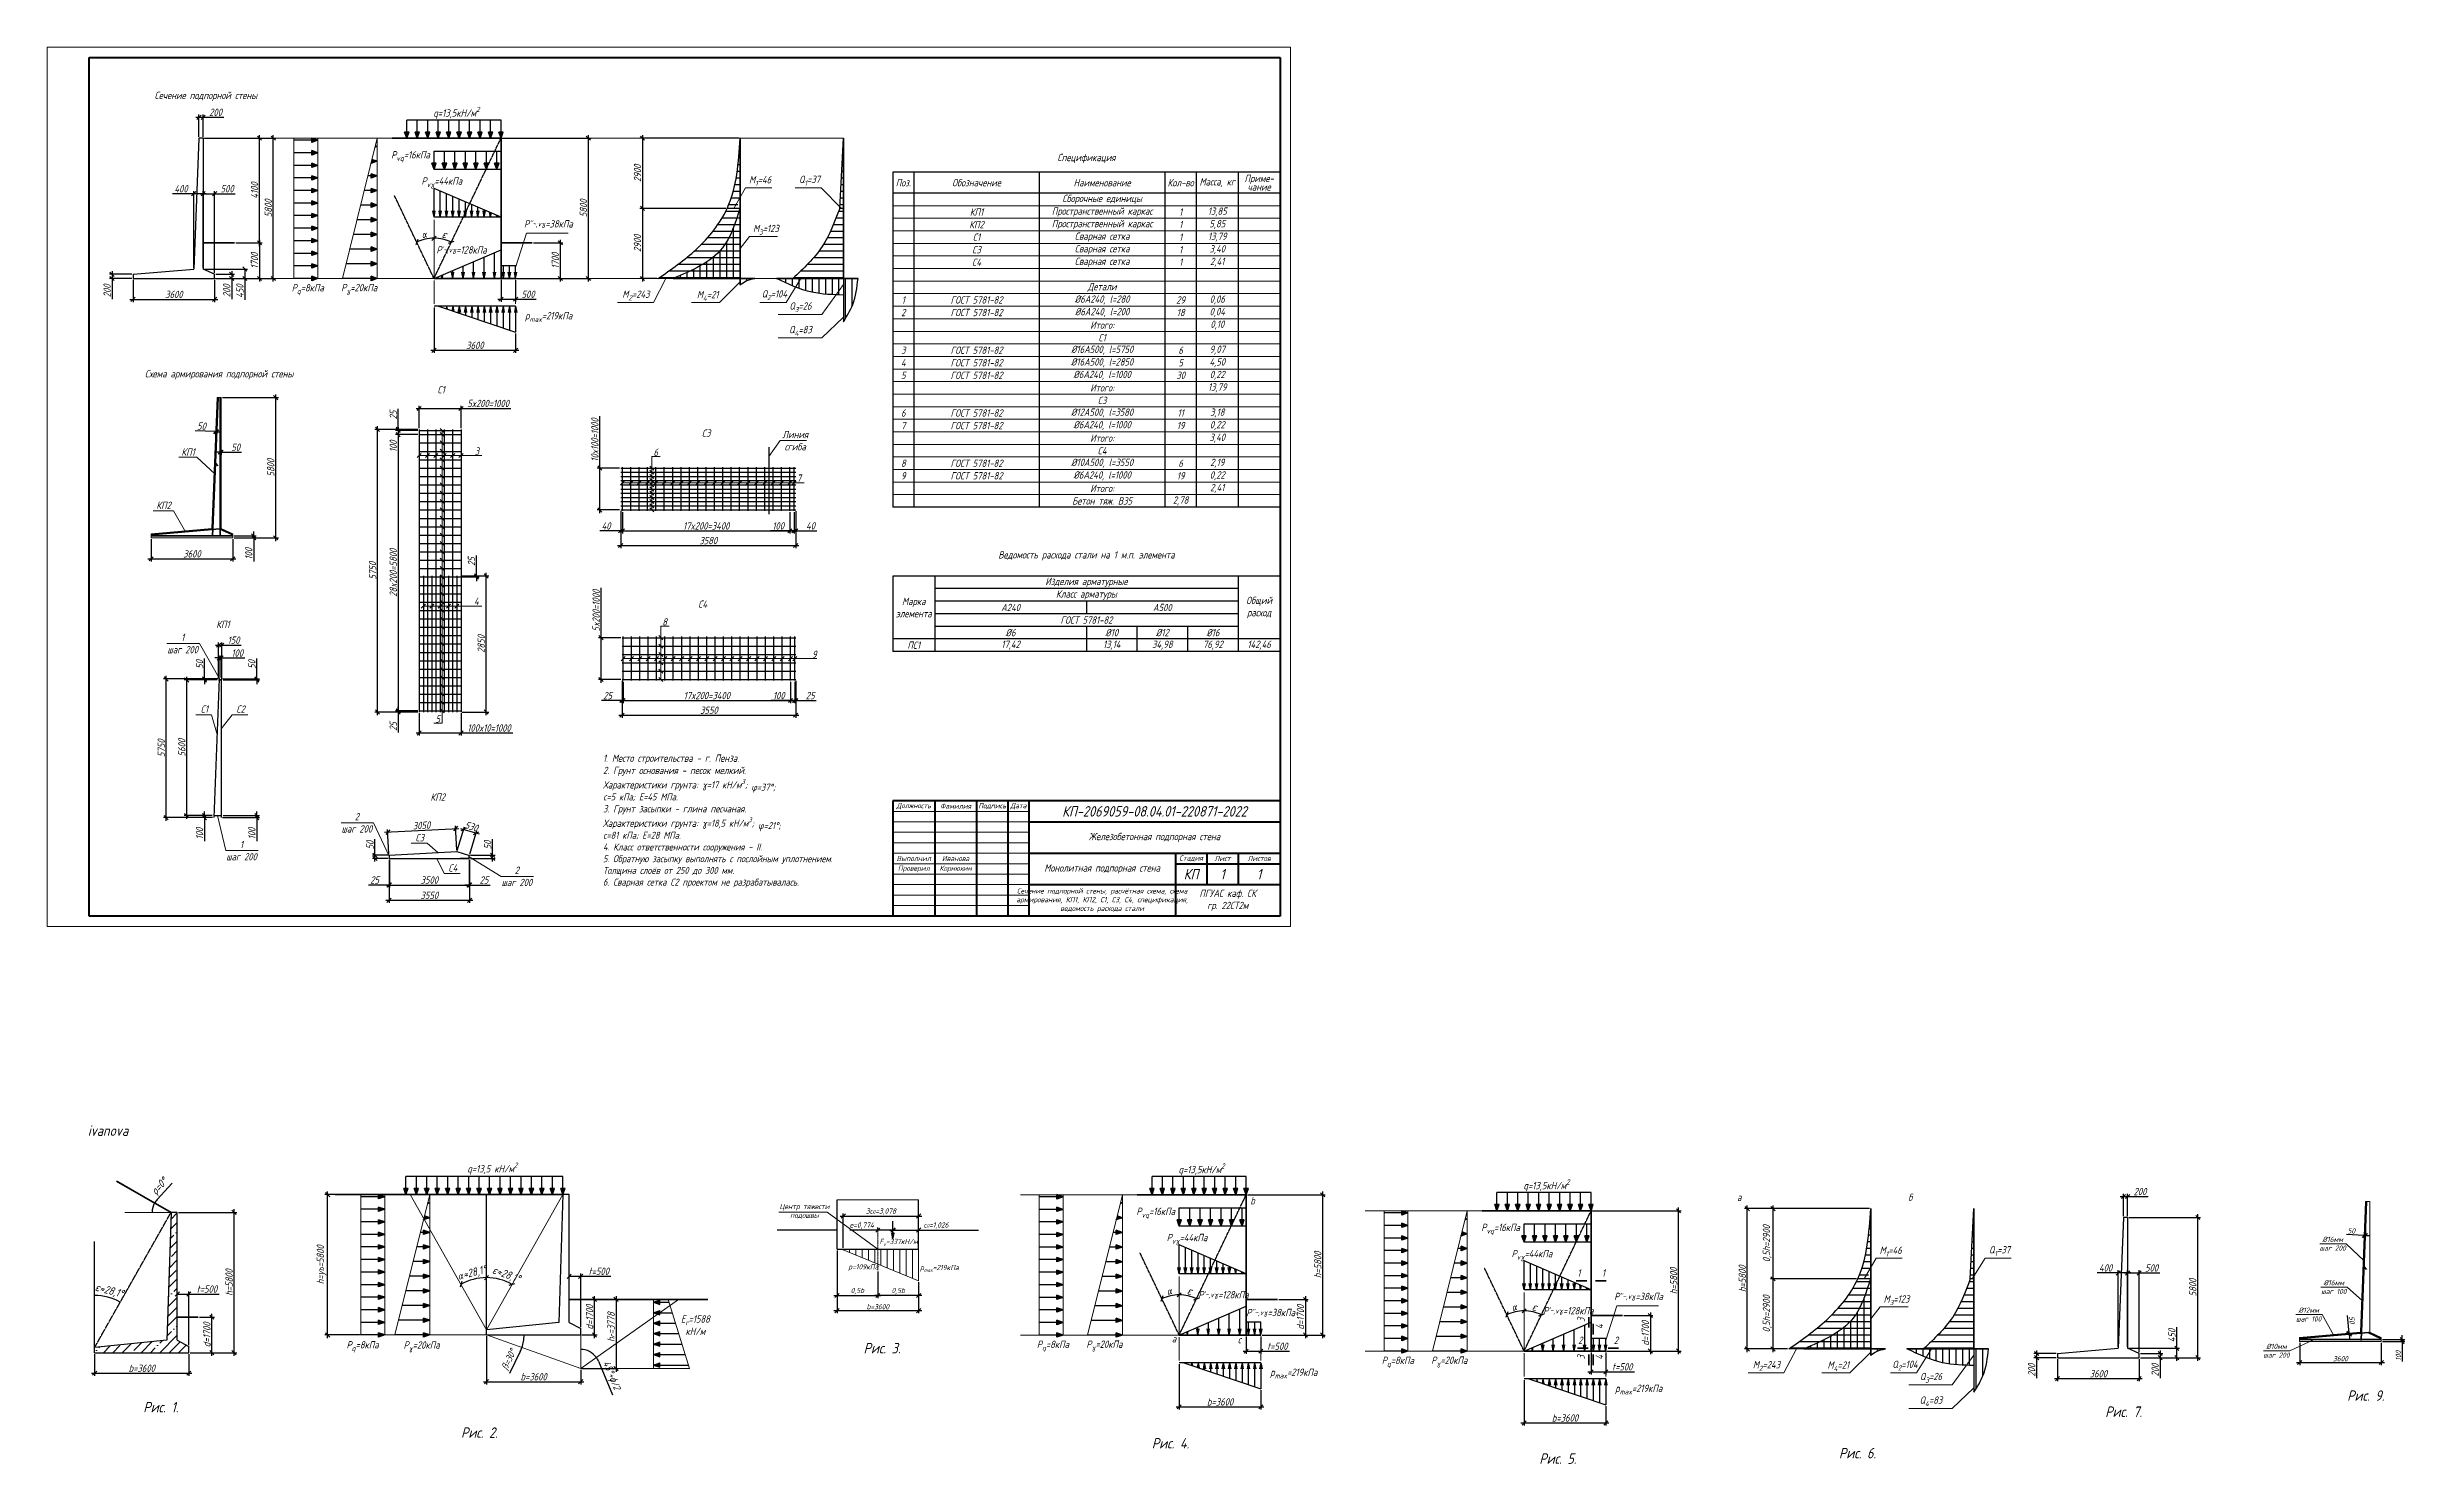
# Model space of a CAD drawing. Header units: millimetres. Extents: x -1004 to 900128, y -352756 to 107728.
# Drawn here: x 403909 to 516545, y -352756 to -285091 of the extents above; entities that cross this region are included whole.
import ezdxf

# ---------------------------------------------------------------- set-up
doc = ezdxf.new("R2010")
doc.units = ezdxf.units.MM
doc.linetypes.add('ACAD_ISO02W100', pattern=[15, 12, -3])
doc.linetypes.add('ACAD_ISO04W100', pattern=[30, 24, -3, 0, -3])
for name, color, linetype, lineweight in [('axles', 152, 'ACAD_ISO04W100', 20), ('basic', 95, 'Continuous', 30), ('frame', 173, 'Continuous', 40), ('hatch', 117, 'ACAD_ISO02W100', 25), ('hatching', 225, 'Continuous', 20), ('size', 45, 'Continuous', 20), ('text', 13, 'Continuous', 20), ('thick', 42, 'Continuous', 35), ('thin', 153, 'Continuous', 18)]:
    doc.layers.add(name, color=color, linetype=linetype, lineweight=lineweight)
doc.styles.add('Structures', font='isocpeur.ttf', dxfattribs={"width": 0.85, "oblique": 15})
doc.styles.add('structures 2.5', font='isocpeur.ttf', dxfattribs={"width": 0.85, "oblique": 15, "height": 2.5})
doc.styles.add('structures 5', font='isocpeur.ttf', dxfattribs={"width": 0.85, "oblique": 15, "height": 5})
doc.dimstyles.new('structures 3.5', dxfattribs={"dimtxt": 3.5, "dimasz": 2, "dimexe": 1.25, "dimexo": 0.625, "dimtad": 1, "dimtxsty": 'Structures', "dimblk": 'OBLIQUE', "dimcen": 2.5, "dimdle": 1.5, "dimadec": 0, "dimazin": 0, "dimtfac": 1, "dimtmove": 0, "dimatfit": 3, "dimfxl": 1, "dimarcsym": 0})
doc.dimstyles.new('structures 3.5 50', dxfattribs={"dimtxt": 3.5, "dimasz": 2, "dimexe": 1.25, "dimexo": 0.625, "dimtad": 1, "dimlfac": 0.5, "dimtxsty": 'Structures', "dimblk": 'OBLIQUE', "dimcen": 2.5, "dimdle": 1.5, "dimadec": 0, "dimazin": 0, "dimtfac": 1, "dimtmove": 0, "dimatfit": 3, "dimfxl": 1, "dimarcsym": 0})
pattern_1 = [(90, (341767.6, -301174.97), (-317.5, 0), [])]
pattern_2 = [(90, (395779.25, -352303.07), (-317.5, 0), [])]

msp = doc.modelspace()

# ---------------------------------------------------------------- texts
at = {"layer": 'text'}
for s, insert, char_height, width, attachment_point, style in [('Сечение подпорной стены', (411490.347, -287441.803), 350, 5622.78125, 5, 'Structures'), ('\\A1;q=13,5кН/м{\\H0.7x;\\S2^ ;}', (423462.059, -288228.305), 350, 2511.65502, 5, 'structures 5'), ('\\A1;P{\\H0.7x;\\S^ vq;\\H1.42857x;=16кПа}', (421268.442, -290292.434), 350, 878.35728, 5, 'structures 5'), ('Спецификация', (453558.612, -290409.66), 350, 5622.78125, 5, 'Structures'), ('\\A1;P{\\H0.7x;\\S^ vγ;\\H1.42857x;=44кПа}', (422763.242, -291542.011), 350, 878.35728, 5, 'structures 5'), ('\\A1;M{\\H0.7x;\\S^ 1;}=46', (437967.473, -291484.349), 350, 1401.58392, 5, 'structures 5'), ('\\A1;Q{\\H0.7x;\\S^ 1;}=37', (440328.229, -291464.97), 350, 1401.58392, 5, 'structures 5'), ('Поз.', (444808.612, -291564.888), 350, 1000, 5, 'Structures'), ('Обозначение', (448308.612, -291564.888), 350, 6000, 5, 'Structures'), ('Наименование', (454308.612, -291564.888), 350, 6000, 5, 'Structures'), ('Кол-во', (458058.612, -291564.888), 350, 1500, 5, 'Structures'), ('Масса, кг', (459808.612, -291564.888), 350, 2000, 5, 'Structures'), ('\\pxsm0.7;Приме-\\Pчание', (461808.612, -291564.888), 350, 2000, 5, 'Structures'), ('КП1', (448308.612, -292964.888), 350, 6000, 5, 'Structures'), ('Пространственный каркас', (454308.612, -292964.888), 350, 6000, 5, 'Structures'), ('Сборочные единицы', (454308.612, -292364.888), 350, 6000, 5, 'Structures'), ('1', (458058.612, -292964.888), 350, 1500, 5, 'Structures'), ('13,85', (459808.612, -292964.888), 350, 2000, 5, 'Structures'), ('\\A1;P{\\H0.7x;\\S"~,vγ;\\H1.42857x;=38кПа}', (427855.884, -293568.679), 350, 878.35728, 5, 'structures 5'), ('\\A1;M{\\H0.7x;\\S^ 3;}=123', (438244.609, -293811.34), 350, 1401.58392, 5, 'structures 5'), ('КП2', (448308.612, -293564.888), 350, 6000, 5, 'Structures'), ('Пространственный каркас', (454308.612, -293564.888), 350, 6000, 5, 'Structures'), ('Сварная сетка', (454308.612, -294164.888), 350, 6000, 5, 'Structures'), ('1', (458058.612, -293564.888), 350, 1500, 5, 'Structures'), ('13,79', (459808.612, -294164.888), 350, 2000, 5, 'Structures'), ('5,85', (459808.612, -293564.888), 350, 2000, 5, 'Structures'), ("\\A1;P{\\H0.7x;\\S'~,vγ;\\H1.42857x;=128кПа}", (423705.376, -294812.248), 350, 878.35728, 5, 'structures 5'), ('С3', (448308.612, -294764.888), 350, 6000, 5, 'Structures'), ('С1', (448308.612, -294164.888), 350, 6000, 5, 'Structures'), ('Сварная сетка', (454308.612, -294764.888), 350, 6000, 5, 'Structures'), ('1', (458058.612, -294164.888), 350, 1500, 5, 'Structures'), ('1', (458058.612, -294764.888), 350, 1500, 5, 'Structures'), ('3,40', (459808.612, -294764.888), 350, 2000, 5, 'Structures'), ('С4', (448308.612, -295364.888), 350, 6000, 5, 'Structures'), ('Сварная сетка', (454308.612, -295364.888), 350, 6000, 5, 'Structures'), ('1', (458058.612, -295364.888), 350, 1500, 5, 'Structures'), ('2,41', (459808.612, -295364.888), 350, 2000, 5, 'Structures'), ('\\A1;P{\\H0.7x;\\S^ q;\\H1.42857x;=8кПа}', (416358.045, -296642.727), 350, 1905.54601, 5, 'structures 5'), ('\\A1;P{\\H0.67083x;\\S^ γ;}=20кПа', (418816.033, -296629.391), 350, 1953.35942, 5, 'structures 5'), ('\\A1;M{\\H0.7x;\\S^ 2;}=243', (432034.27, -296950.585), 350, 1514.96707, 5, 'structures 5'), ('\\A1;M{\\H0.7x;\\S^ 4;}=21', (435464.609, -296968.597), 350, 1401.58392, 5, 'structures 5'), ('\\A1;Q{\\H0.7x;\\S^ 2;}=104', (438650.731, -296934.97), 350, 1401.58392, 5, 'structures 5'), ('\\A1;\\pxt3;Q{\\H0.7x;\\S^ 3;}=26', (439892.723, -297513.784), 350, 1401.58392, 5, 'structures 5'), ('1', (444808.612, -297164.888), 350, 1000, 5, 'Structures'), ('ГОСТ 5781-82', (448308.612, -297164.888), 350, 6000, 5, 'Structures'), ('%%C6А240, l=280', (454308.612, -297164.888), 350, 6000, 5, 'Structures'), ('Детали', (454308.612, -296564.888), 350, 6000, 5, 'Structures'), ('29', (458058.612, -297164.888), 350, 1500, 5, 'Structures'), ('0,06', (459808.612, -297164.888), 350, 2000, 5, 'Structures'), ('\\A1;p{\\H0.7x;\\S^ max;}=219кПа', (427863.703, -297976.156), 350, 1724.15503, 5, 'structures 5'), ('\\A1;\\pxt3;Q{\\H0.7x;\\S^ 4;}=83', (439892.723, -298641.498), 350, 1401.58392, 5, 'structures 5'), ('2', (444808.612, -297764.888), 350, 1000, 5, 'Structures'), ('ГОСТ 5781-82', (448308.612, -297764.888), 350, 6000, 5, 'Structures'), ('%%C6А240, l=200', (454308.612, -297764.888), 350, 6000, 5, 'Structures'), ('Итого:', (454308.612, -298364.888), 350, 6000, 5, 'Structures'), ('18', (458058.612, -297764.888), 350, 1500, 5, 'Structures'), ('0,04', (459808.612, -297764.888), 350, 2000, 5, 'Structures'), ('0,10', (459808.612, -298364.888), 350, 2000, 5, 'Structures'), ('3', (444808.612, -299564.888), 350, 1000, 5, 'Structures'), ('ГОСТ 5781-82', (448308.612, -299564.888), 350, 6000, 5, 'Structures'), ('%%C16А500, l=5750', (454308.612, -299564.888), 350, 6000, 5, 'Structures'), ('С1', (454308.612, -298964.888), 350, 6000, 5, 'Structures'), ('6', (458058.612, -299564.888), 350, 1500, 5, 'Structures'), ('9,07', (459808.612, -299564.888), 350, 2000, 5, 'Structures'), ('Схема армирования подпорной стены', (412125.263, -300739.334), 350, 7305.86435, 5, 'Structures'), ('5', (444808.612, -300764.888), 350, 1000, 5, 'Structures'), ('4', (444808.612, -300164.888), 350, 1000, 5, 'Structures'), ('ГОСТ 5781-82', (448308.612, -300164.888), 350, 6000, 5, 'Structures'), ('ГОСТ 5781-82', (448308.612, -300764.888), 350, 6000, 5, 'Structures'), ('%%C16А500, l=2850', (454308.612, -300164.888), 350, 6000, 5, 'Structures'), ('%%C6А240, l=1000', (454308.612, -300764.888), 350, 6000, 5, 'Structures'), ('30', (458058.612, -300764.888), 350, 1500, 5, 'Structures'), ('5', (458058.612, -300164.888), 350, 1500, 5, 'Structures'), ('4,50', (459808.612, -300164.888), 350, 2000, 5, 'Structures'), ('0,22', (459808.612, -300764.888), 350, 2000, 5, 'Structures'), ('С1', (422732.38, -301451.719), 350, 793.67855, 5, 'Structures'), ('Итого:', (454308.612, -301364.888), 350, 6000, 5, 'Structures'), ('С3', (454308.612, -301964.888), 350, 6000, 5, 'Structures'), ('13,79', (459808.612, -301364.888), 350, 2000, 5, 'Structures'), ('6', (444808.612, -302564.888), 350, 1000, 5, 'Structures'), ('7', (444808.612, -303164.888), 350, 1000, 5, 'Structures'), ('ГОСТ 5781-82', (448308.612, -302564.888), 350, 6000, 5, 'Structures'), ('ГОСТ 5781-82', (448308.612, -303164.888), 350, 6000, 5, 'Structures'), ('%%C12А500, l=3580', (454308.612, -302564.888), 350, 6000, 5, 'Structures'), ('%%C6А240, l=1000', (454308.612, -303164.888), 350, 6000, 5, 'Structures'), ('19', (458058.612, -303164.888), 350, 1500, 5, 'Structures'), ('11', (458058.612, -302564.888), 350, 1500, 5, 'Structures'), ('3,18', (459808.612, -302564.888), 350, 2000, 5, 'Structures'), ('0,22', (459808.612, -303164.888), 350, 2000, 5, 'Structures'), ('С3', (435392.048, -303526.56), 350, 793.67855, 5, 'Structures'), ('Линия \\Pсгиба', (439645.017, -303885.614), 350, 1343.47738, 5, 'Structures'), ('Итого:', (454308.612, -303764.888), 350, 6000, 5, 'Structures'), ('3,40', (459808.612, -303764.888), 350, 2000, 5, 'Structures'), ('КП1', (410641.389, -304427.232), 350, 793.67855, 5, 'Structures'), ('3', (424440.244, -304382.433), 350, 793.67855, 5, 'Structures'), ('6', (432980.573, -304438.343), 350, 350, 5, 'Structures'), ('8', (444808.612, -304964.888), 350, 1000, 5, 'Structures'), ('ГОСТ 5781-82', (448308.612, -304964.888), 350, 6000, 5, 'Structures'), ('%%C10А500, l=3550', (454308.612, -304964.888), 350, 6000, 5, 'Structures'), ('С4', (454308.612, -304364.888), 350, 6000, 5, 'Structures'), ('6', (458058.612, -304964.888), 350, 1500, 5, 'Structures'), ('2,19', (459808.612, -304964.888), 350, 2000, 5, 'Structures'), ('7', (439824.588, -305676.021), 350, 793.67855, 5, 'Structures'), ('9', (444808.612, -305564.888), 350, 1000, 5, 'Structures'), ('ГОСТ 5781-82', (448308.612, -305564.888), 350, 6000, 5, 'Structures'), ('%%C6А240, l=1000', (454308.612, -305564.888), 350, 6000, 5, 'Structures'), ('Итого:', (454308.612, -306164.888), 350, 6000, 5, 'Structures'), ('19', (458058.612, -305564.888), 350, 1500, 5, 'Structures'), ('2,41', (459808.612, -306164.888), 350, 2000, 5, 'Structures'), ('0,22', (459808.612, -305564.888), 350, 2000, 5, 'Structures'), ('КП2', (409472.339, -306972.458), 350, 793.67855, 5, 'Structures'), ('Бетон тяж. B35', (454308.612, -306764.888), 350, 6000, 5, 'Structures'), ('2,78', (458058.612, -306764.888), 350, 1500, 5, 'Structures'), ('Ведомость расхода стали на 1 м.п. элемента', (453558.612, -309387.371), 350, 9598.9197, 5, 'Structures'), ('Изделия арматурные', (453558.612, -310654.888), 350, 14500, 5, 'Structures'), ('4', (424412.616, -311557.204), 350, 793.67855, 5, 'Structures'), ('С4', (435222.048, -311695.574), 350, 793.67855, 5, 'Structures'), ('Марка элемента', (445308.612, -311854.888), 350, 2000, 5, 'Structures'), ('А240', (449933.612, -311854.888), 350, 7250, 5, 'Structures'), ('Класс арматуры', (453558.612, -311254.888), 350, 14500, 5, 'Structures'), ('А500', (457183.612, -311854.888), 350, 7250, 5, 'Structures'), ('Общий расход', (461808.612, -311854.888), 350, 2000, 5, 'Structures'), ('1\\Pшаг 200', (410383.039, -313574.848), 350, 2180.48095, 5, 'Structures'), ('КП1', (412306.347, -312657.753), 350, 793.67855, 5, 'Structures'), ('8', (433410.573, -312540.428), 350, 350, 5, 'Structures'), ('%%C6', (449933.612, -313054.888), 350, 7250, 5, 'Structures'), ('ГОСТ 5781-82', (453558.612, -312454.888), 350, 14500, 5, 'Structures'), ('%%C10', (454766.612, -313054.888), 350, 2416, 5, 'Structures'), ('%%C12', (457182.612, -313054.888), 350, 2416, 5, 'Structures'), ('%%C16', (459599.612, -313054.888), 350, 2416, 5, 'Structures'), ('9', (440558.612, -314092.409), 350, 793.67855, 5, 'Structures'), ('ПС1', (445308.612, -313654.888), 350, 2000, 5, 'Structures'), ('17,42', (449933.612, -313654.888), 350, 7250, 5, 'Structures'), ('13,14', (454766.612, -313654.888), 350, 2416, 5, 'Structures'), ('34,98', (457182.612, -313654.888), 350, 2416, 5, 'Structures'), ('76,92', (459599.612, -313654.888), 350, 2416, 5, 'Structures'), ('142,46', (461808.612, -313654.888), 350, 2000, 5, 'Structures'), ('С1', (411418.802, -316708.204), 350, 793.67855, 5, 'Structures'), ('С2', (413149.011, -316708.204), 350, 793.67855, 5, 'Structures'), ('5', (422569.295, -317173.367), 350, 350, 5, 'Structures'), ('\\A1;1. Место строительства - г. Пенза.\\P2. Грунт основания - песок мелкий.\\PХарактеристики грунта: {\\H0.95833x;γ=17 кН/м\\H0.7x;\\S3^ ;\\H1.42857x;; \\A0;φ=37%%D; \\Pc=5 кПа; E=45 МПа.\\P}3. Грунт засыпки - глина песчаная.\\PХарактеристики грунта: {\\H0.95833x;γ=18,5 кН/м\\H0.7x;\\S3^ ;\\H1.42857x;; \\A0;φ=21%%D; \\Pc=81 кПа; E=28 МПа.\\P4. Класс ответственности сооружения - II.\\P5. Обратную засыпку выполнять с послойным уплотнением. Толщина слоёв от 250 до 300 мм.\\P6. Сварная сетка С2 проектом не разрабатывалась.}', (430462.255, -322053.178), 350, 9693.35693, 4, 'Structures'), ('КП2', (422568.261, -320908.861), 350, 793.67855, 5, 'Structures'), ('2\\Pшаг 200', (418702.99, -322137.753), 350, 2180.48095, 5, 'Structures'), ('Должность', (445308.612, -321341.489), 250, 1859.40606, 5, 'structures 2.5'), ('Фамилия', (447308.612, -321341.489), 250, 1812.24194, 5, 'structures 2.5'), ('Подпись', (449058.612, -321341.489), 250, 1359.18156, 5, 'structures 2.5'), ('Дата', (450308.612, -321341.489), 250, 882.53911, 5, 'structures 2.5'), ('КП-2069059-08.04.01-220871-2022', (456808.612, -321591.489), 500, 11741.42873, 5, 'structures 2.5'), ('1\\Pшаг 200', (413192.25, -323466.893), 350, 2180.48095, 5, 'Structures'), ('С3', (421709.239, -322848.626), 350, 793.67855, 5, 'Structures'), ('Железобетонная подпорная стена', (456808.612, -322841.489), 350, 12000, 5, 'Structures'), ('С4', (423288.792, -324296.57), 350, 793.67855, 5, 'Structures'), ('2\\Pшаг 200', (426346.858, -324695.748), 350, 2180.48095, 5, 'Structures'), ('Выполнил', (445308.612, -323841.489), 250, 1859.40647, 5, 'structures 2.5'), ('Проверил', (445308.612, -324341.489), 250, 1882.98853, 5, 'structures 2.5'), ('Корнюхин', (447308.612, -324341.489), 250, 2000, 5, 'Structures'), ('Иванова', (447308.612, -323841.489), 250, 2000, 5, 'Structures'), ('Монолитная подпорная стена', (454308.612, -324341.489), 350, 7000, 5, 'Structures'), ('Стадия', (458558.612, -323841.489), 250, 1352.9954, 5, 'structures 2.5'), ('КП', (458558.612, -324591.489), 500, 1329.52177, 5, 'structures 2.5'), ('Лист', (460058.612, -323841.489), 250, 1306.04815, 5, 'structures 2.5'), ('1', (460058.612, -324591.489), 500, 1376.46862, 5, 'structures 2.5'), ('Листов', (461808.612, -323841.489), 250, 1733.57299, 5, 'structures 2.5'), ('1', (461808.612, -324591.489), 500, 1780.52024, 5, 'structures 2.5'), ('Сечение подпорной стены, расчётная схема, схема армирования, КП1, КП2, С1, С3, С4, спецификация, ведомость расхода стали', (454308.612, -325841.489), 250, 6914.26293, 5, 'structures 2.5'), ('ПГУАС каф. СК \\Pгр. 22СТ2м', (460308.612, -325841.489), 350, 4533.45828, 5, 'structures 2.5'), ('ivanova', (406815.346, -336842.143), 500, 2515.89751, 5, 'structures 5'), ('\\A1;q=13,5 кН/м{\\H0.7x;\\S2^ ;}', (425180.354, -338656.485), 350, 3223.04031, 5, 'structures 5'), ('\\A1;q=13,5кН/м{\\H0.7x;\\S2^ ;}', (459062.763, -338692.834), 350, 2511.65502, 5, 'structures 5'), ('\\A1;b', (461495.779, -340191.02), 350, 350, 5, 'structures 5'), ('\\A1;q=13,5кН/м{\\H0.7x;\\S2^ ;}', (475540.904, -339458.633), 350, 2511.65502, 5, 'structures 5'), ('\\A1;а', (484745.767, -340023.26), 350, 361.79272, 5, 'structures 5'), ('\\A1;б', (492915.767, -340023.26), 350, 361.79272, 5, 'structures 5'), ('\\A1;Центр тяжести подошвы', (440088.448, -340693.506), 250, 2558.84936, 5, 'structures 5'), ('\\A1;P{\\H0.7x;\\S^ vq;\\H1.42857x;=16кПа}', (456869.146, -340756.963), 350, 878.35728, 5, 'structures 5'), ('\\A1;P{\\H0.7x;\\S^ vq;\\H1.42857x;=16кПа}', (473347.287, -341522.762), 350, 878.35728, 5, 'structures 5'), ('\\A1;F{\\H0.7x;\\S^ v;}=337кН/м', (444588.787, -342176.691), 250, 1992.91099, 5, 'structures 5'), ('\\A1;P{\\H0.7x;\\S^ vγ;\\H1.42857x;=44кПа}', (458363.946, -342006.54), 350, 878.35728, 5, 'structures 5'), ('\\A1;M{\\H0.7x;\\S^ 1;}=46', (491979.118, -342612.449), 350, 1401.58392, 5, 'structures 5'), ('\\A1;Q{\\H0.7x;\\S^ 1;}=37', (497180.046, -342593.071), 350, 1401.58392, 5, 'structures 5'), ('%%C16мм\\Pшаг 200', (513097.288, -342243.055), 250, 1504.43531, 5, 'Structures'), ('\\A1;p=109кПа', (442899.734, -343380.71), 250, 1273.24932, 5, 'structures 5'), ('\\A1;p{\\H0.7x;\\S^ max;}=219кПа', (446533.81, -343422.093), 250, 1724.15503, 5, 'structures 5'), ('\\A1;P{\\H0.7x;\\S^ vγ;\\H1.42857x;=44кПа}', (474842.087, -342772.339), 350, 878.35728, 5, 'structures 5'), ('\\A1;1', (477083.527, -343638.664), 350, 350, 5, 'structures 5'), ('\\A1;1', (478255.775, -343638.664), 350, 350, 5, 'structures 5'), ("\\A1;P{\\H0.7x;\\S'~,vγ;\\H1.42857x;=128кПа}", (460101.805, -344714.909), 350, 878.35728, 5, 'structures 5'), ('\\A1;P{\\H0.7x;\\S"~,vγ;\\H1.42857x;=38кПа}', (479934.729, -344799.007), 350, 878.35728, 5, 'structures 5'), ('%%C16мм\\Pшаг 100', (513149.506, -344314.722), 250, 1504.43531, 5, 'Structures'), ('\\A1;E{\\H0.7x;\\S^ r;\\H1.42857x;=1588\\PкН/м}', (434877.184, -346131.99), 350, 301.91968, 5, 'structures 5'), ('\\A1;P{\\H0.7x;\\S"~,vγ;\\H1.42857x;=38кПа}', (462359.963, -345565.073), 350, 878.35728, 5, 'structures 5'), ("\\A1;P{\\H0.7x;\\S'~,vγ;\\H1.42857x;=128кПа}", (476579.946, -345480.709), 350, 878.35728, 5, 'structures 5'), ('\\A1;M{\\H0.7x;\\S^ 3;}=123', (492256.254, -344939.44), 350, 1401.58392, 5, 'structures 5'), ('%%C12мм\\Pшаг 100', (511949.506, -345624.722), 250, 1504.43531, 5, 'Structures'), ('\\A1;P{\\H0.7x;\\S^ q;\\H1.42857x;=8кПа}', (418977.885, -347131.195), 350, 3024.47964, 5, 'structures 5'), ('\\A1;P{\\H0.67083x;\\S^ γ;}=20кПа', (421797.978, -347132.045), 350, 2245.88885, 5, 'structures 5'), ('\\A1;P{\\H0.7x;\\S^ q;\\H1.42857x;=8кПа}', (451958.749, -347107.256), 350, 1905.54601, 5, 'structures 5'), ('\\A1;P{\\H0.67083x;\\S^ γ;}=20кПа', (454416.737, -347093.92), 350, 1953.35942, 5, 'structures 5'), ('\\A1;a', (457742.497, -346783.983), 350, 350, 5, 'structures 5'), ('\\A1;c', (460869.36, -346824.4), 350, 350, 5, 'structures 5'), ('\\A1;2', (477149.998, -346854.45), 350, 350, 5, 'structures 5'), ('\\A1;2', (478859.025, -346854.45), 350, 350, 5, 'structures 5'), ('Рис. 3.', (443794.687, -347229.569), 500, 2515.89751, 5, 'structures 5'), ('\\A1;P{\\H0.7x;\\S^ q;\\H1.42857x;=8кПа}', (468436.89, -347873.055), 350, 1905.54601, 5, 'structures 5'), ('\\A1;P{\\H0.67083x;\\S^ γ;}=20кПа', (470894.878, -347859.719), 350, 1953.35942, 5, 'structures 5'), ('\\A1;M{\\H0.7x;\\S^ 2;}=243', (486045.915, -348078.685), 350, 1514.96707, 5, 'structures 5'), ('\\A1;M{\\H0.7x;\\S^ 4;}=21', (489476.254, -348096.697), 350, 1401.58392, 5, 'structures 5'), ('\\A1;Q{\\H0.7x;\\S^ 2;}=104', (492662.375, -348063.071), 350, 1401.58392, 5, 'structures 5'), ('%%C10мм\\Pшаг 200', (510409.506, -347354.722), 250, 1504.43531, 5, 'Structures'), ('\\A1;p{\\H0.7x;\\S^ max;}=219кПа', (463464.407, -348440.685), 350, 1724.15503, 5, 'structures 5'), ('\\A1;p{\\H0.7x;\\S^ max;}=219кПа', (479942.548, -349206.484), 350, 1724.15503, 5, 'structures 5'), ('\\A1;\\pxt3;Q{\\H0.7x;\\S^ 3;}=26', (493904.367, -348641.884), 350, 1401.58392, 5, 'structures 5'), ('Рис. 1.', (409339.717, -350044.714), 500, 2515.89751, 5, 'structures 5'), ('\\A1;\\pxt3;Q{\\H0.7x;\\S^ 4;}=83', (493904.367, -349769.598), 350, 1401.58392, 5, 'structures 5'), ('Рис. 7.', (503109.687, -350266.731), 500, 2515.89751, 5, 'structures 5'), ('Рис. 9.', (514677.737, -349497.866), 500, 2515.89751, 5, 'structures 5'), ('Рис. 2.', (424557.252, -351264.836), 500, 2515.89751, 5, 'structures 5'), ('Рис. 4.', (457573.465, -351774.217), 500, 2515.89751, 5, 'structures 5'), ('Рис. 5.', (476080.998, -352505.745), 500, 2515.89751, 5, 'structures 5'), ('Рис. 6.', (490395.767, -352243.26), 500, 2515.89751, 5, 'structures 5')]:
    msp.add_mtext(s, dxfattribs=dict(at, insert=insert, char_height=char_height, width=width, attachment_point=attachment_point, style=style))
at = {"layer": 'text', "char_height": 350, "width": 350, "attachment_point": 5, "rotation": 90, "style": 'structures 5'}
for s, insert in [('\\A1;3', (477187.289, -345878.063)), ('\\A1;4', (478064.719, -346206.125)), ('\\A1;3', (477187.289, -347665.055)), ('\\A1;4', (478064.719, -347668.184))]:
    msp.add_mtext(s, dxfattribs=dict(at, insert=insert))

# ---------------------------------------------------------------- blocks, each defined once
blk = doc.blocks.new('*D1406')
at = {"layer": 'Defpoints', "color": 0, "transparency": 16777216}
for p in [(409827, -340747), (406177, -342137), (407014, -344857), (406177, -347197), (406177, -347197)]:
    blk.add_point(p, dxfattribs=at)
at = {"layer": 'size', "color": 0, "lineweight": -2, "transparency": 16777216}
blk.add_arc((406177, -347197), 2486, 60.49485, 90, dxfattribs=at)
at = {"layer": 'size', "color": 0, "transparency": 16777216, "insert": (406863, -344508), "char_height": 350, "attachment_point": 5, "rotation": 345.68725, "style": 'Structures'}
blk.add_mtext('{\\H1.08333x;ε≈28,1%%D}', dxfattribs=at)
blk = doc.blocks.new('_None')
blk = doc.blocks.new('_Oblique')
at = {"color": 0, "linetype": 'ByBlock', "lineweight": -2}
blk.add_line((-0.5, -0.5), (0.5, 0.5), dxfattribs=at)
blk = doc.blocks.new('*D1407')
at = {"layer": 'Defpoints', "color": 0, "transparency": 16777216}
for p in [(406177, -347447), (410677, -347447), (410677, -348428)]:
    blk.add_point(p, dxfattribs=at)
at = {"layer": 'size', "color": 0, "lineweight": -2, "transparency": 16777216}
for p, q in [((406177, -347510), (406177, -348553)), ((410677, -347510), (410677, -348553)), ((406027, -348428), (410827, -348428))]:
    blk.add_line(p, q, dxfattribs=at)
at = {"layer": 'size', "color": 0, "lineweight": -2, "transparency": 16777216, "xscale": 200, "yscale": 200, "zscale": 200, "rotation": 180}
blk.add_blockref('_Oblique', (406177, -348428), dxfattribs=at)
at = {"layer": 'size', "color": 0, "lineweight": -2, "transparency": 16777216, "xscale": 200, "yscale": 200, "zscale": 200}
blk.add_blockref('_Oblique', (410677, -348428), dxfattribs=at)
at = {"layer": 'size', "color": 0, "transparency": 16777216, "insert": (408427, -348191), "char_height": 350, "attachment_point": 5, "style": 'Structures'}
blk.add_mtext('b=3600', dxfattribs=at)
blk = doc.blocks.new('*D1408')
at = {"layer": 'Defpoints', "color": 0, "transparency": 16777216}
for p in [(411127, -345747), (411775, -345747), (410677, -347447)]:
    blk.add_point(p, dxfattribs=at)
at = {"layer": 'size', "color": 0, "lineweight": -2, "transparency": 16777216}
for p, q in [((411190, -345747), (411900, -345747)), ((411775, -347597), (411775, -345597)), ((410740, -347447), (411900, -347447))]:
    blk.add_line(p, q, dxfattribs=at)
at = {"layer": 'size', "color": 0, "lineweight": -2, "transparency": 16777216, "xscale": 200, "yscale": 200, "zscale": 200}
for p, rotation in [((411775, -345747), 90), ((411775, -347447), 270)]:
    blk.add_blockref('_Oblique', p, dxfattribs=dict(at, rotation=rotation))
at = {"layer": 'size', "color": 0, "transparency": 16777216, "insert": (411538, -346597), "char_height": 350, "attachment_point": 5, "rotation": 90, "style": 'Structures'}
blk.add_mtext('d=1700', dxfattribs=at)
blk = doc.blocks.new('*D1409')
at = {"layer": 'Defpoints', "color": 0, "transparency": 16777216}
for p in [(410127, -340747), (412838, -340747), (410677, -347447)]:
    blk.add_point(p, dxfattribs=at)
at = {"layer": 'size', "color": 0, "lineweight": -2, "transparency": 16777216}
for p, q in [((410190, -340747), (412963, -340747)), ((412838, -347597), (412838, -340597)), ((410740, -347447), (412963, -347447))]:
    blk.add_line(p, q, dxfattribs=at)
at = {"layer": 'size', "color": 0, "lineweight": -2, "transparency": 16777216, "xscale": 200, "yscale": 200, "zscale": 200}
for p, rotation in [((412838, -340747), 90), ((412838, -347447), 270)]:
    blk.add_blockref('_Oblique', p, dxfattribs=dict(at, rotation=rotation))
at = {"layer": 'size', "color": 0, "transparency": 16777216, "insert": (412600, -344097), "char_height": 350, "width": 1317.03, "attachment_point": 5, "rotation": 90, "style": 'Structures'}
blk.add_mtext('h=5800', dxfattribs=at)
blk = doc.blocks.new('*D1411')
at = {"layer": 'Defpoints', "color": 0, "transparency": 16777216}
for p in [(410127, -344645), (410127, -345747), (410677, -347147)]:
    blk.add_point(p, dxfattribs=at)
at = {"layer": 'size', "color": 0, "lineweight": -2, "transparency": 16777216}
for p, q in [((410127, -345685), (410127, -344520)), ((410127, -344645), (410827, -344645)), ((410677, -347085), (410677, -344520)), ((410677, -344645), (412123, -344645))]:
    blk.add_line(p, q, dxfattribs=at)
at = {"layer": 'size', "color": 0, "lineweight": -2, "transparency": 16777216, "xscale": 200, "yscale": 200, "zscale": 200, "rotation": 180}
blk.add_blockref('_Oblique', (410127, -344645), dxfattribs=at)
at = {"layer": 'size', "color": 0, "lineweight": -2, "transparency": 16777216, "xscale": 200, "yscale": 200, "zscale": 200}
blk.add_blockref('_Oblique', (410677, -344645), dxfattribs=at)
at = {"layer": 'size', "color": 0, "transparency": 16777216, "insert": (411537, -344408), "char_height": 350, "attachment_point": 5, "style": 'Structures'}
blk.add_mtext('t=500', dxfattribs=at)
blk = doc.blocks.new('*D1412')
at = {"layer": 'Defpoints', "color": 0, "transparency": 16777216}
for p in [(407229, -339247), (407627, -340747), (408935, -340590), (409827, -340747), (409827, -340747)]:
    blk.add_point(p, dxfattribs=at)
at = {"layer": 'size', "color": 0, "lineweight": -2, "transparency": 16777216}
blk.add_line((409161, -340133), (409881, -339352), dxfattribs=at)
for start, end in [(137.32643, 150), (150, 180)]:
    blk.add_arc((409827, -340747), 906, start, end, dxfattribs=at)
at = {"layer": 'size', "color": 0, "transparency": 16777216, "insert": (409294, -339533), "char_height": 350, "attachment_point": 5, "rotation": 47.32643, "style": 'Structures'}
blk.add_mtext('{\\H1.08333x;ρ=0%%D}', dxfattribs=at)
blk = doc.blocks.new('*D1413')
at = {"layer": 'Defpoints', "color": 0, "transparency": 16777216}
for p in [(424898, -339899), (428548, -339899), (425323, -343900), (424898, -346349), (424898, -346349)]:
    blk.add_point(p, dxfattribs=at)
at = {"layer": 'size', "color": 0, "lineweight": -2, "transparency": 16777216}
blk.add_arc((424898, -346349), 2486, 60.49485, 90, dxfattribs=at)
at = {"layer": 'size', "color": 0, "lineweight": -2, "transparency": 16777216, "xscale": 200, "yscale": 200, "zscale": 200}
for p, rotation in [((424898, -343863), 179.9999999999999), ((426122, -344186), 330.4948485991383)]:
    blk.add_blockref('_Oblique', p, dxfattribs=dict(at, rotation=rotation))
at = {"layer": 'size', "color": 0, "transparency": 16777216, "insert": (425832, -343735), "char_height": 350, "attachment_point": 5, "rotation": 340.3299, "style": 'Structures'}
blk.add_mtext('{\\H1.08333x;ε≈28,1%%D}', dxfattribs=at)
blk = doc.blocks.new('*D1414')
at = {"layer": 'Defpoints', "color": 0, "transparency": 16777216}
for p in [(424898, -346599), (429398, -348206), (429398, -348835)]:
    blk.add_point(p, dxfattribs=at)
at = {"layer": 'size', "color": 0, "lineweight": -2, "transparency": 16777216}
for p, q in [((424898, -346661), (424898, -348960)), ((424748, -348835), (429548, -348835)), ((429398, -348268), (429398, -348960))]:
    blk.add_line(p, q, dxfattribs=at)
at = {"layer": 'size', "color": 0, "lineweight": -2, "transparency": 16777216, "xscale": 200, "yscale": 200, "zscale": 200, "rotation": 180}
blk.add_blockref('_Oblique', (424898, -348835), dxfattribs=at)
at = {"layer": 'size', "color": 0, "lineweight": -2, "transparency": 16777216, "xscale": 200, "yscale": 200, "zscale": 200}
blk.add_blockref('_Oblique', (429398, -348835), dxfattribs=at)
at = {"layer": 'size', "color": 0, "transparency": 16777216, "insert": (427148, -348597), "char_height": 350, "attachment_point": 5, "style": 'Structures'}
blk.add_mtext('b=3600', dxfattribs=at)
blk = doc.blocks.new('*D1415')
at = {"layer": 'Defpoints', "color": 0, "transparency": 16777216}
for p in [(428848, -344899), (430058, -344899), (429398, -346599)]:
    blk.add_point(p, dxfattribs=at)
at = {"layer": 'size', "color": 0, "lineweight": -2, "transparency": 16777216}
for p, q in [((428910, -344899), (430183, -344899)), ((430058, -346749), (430058, -344749)), ((429460, -346599), (430183, -346599))]:
    blk.add_line(p, q, dxfattribs=at)
at = {"layer": 'size', "color": 0, "lineweight": -2, "transparency": 16777216, "xscale": 200, "yscale": 200, "zscale": 200}
for p, rotation in [((430058, -344899), 90), ((430058, -346599), 270)]:
    blk.add_blockref('_Oblique', p, dxfattribs=dict(at, rotation=rotation))
at = {"layer": 'size', "color": 0, "transparency": 16777216, "insert": (429820, -345749), "char_height": 350, "attachment_point": 5, "rotation": 90, "style": 'Structures'}
blk.add_mtext('d=1700', dxfattribs=at)
blk = doc.blocks.new('*D1416')
at = {"layer": 'Defpoints', "color": 0, "transparency": 16777216}
for p in [(428848, -343797), (428848, -344899), (429398, -346299)]:
    blk.add_point(p, dxfattribs=at)
at = {"layer": 'size', "color": 0, "lineweight": -2, "transparency": 16777216}
for p, q in [((428848, -344836), (428848, -343672)), ((428848, -343797), (429548, -343797)), ((429398, -346236), (429398, -343672)), ((429398, -343797), (430843, -343797))]:
    blk.add_line(p, q, dxfattribs=at)
at = {"layer": 'size', "color": 0, "lineweight": -2, "transparency": 16777216, "xscale": 200, "yscale": 200, "zscale": 200, "rotation": 180}
blk.add_blockref('_Oblique', (428848, -343797), dxfattribs=at)
at = {"layer": 'size', "color": 0, "lineweight": -2, "transparency": 16777216, "xscale": 200, "yscale": 200, "zscale": 200}
blk.add_blockref('_Oblique', (429398, -343797), dxfattribs=at)
at = {"layer": 'size', "color": 0, "transparency": 16777216, "insert": (430258, -343559), "char_height": 350, "attachment_point": 5, "style": 'Structures'}
blk.add_mtext('t=500', dxfattribs=at)
blk = doc.blocks.new('*D1417')
at = {"layer": 'Defpoints', "color": 0, "transparency": 16777216}
for p in [(430925, -344899), (429398, -348206), (431087, -348206)]:
    blk.add_point(p, dxfattribs=at)
at = {"layer": 'size', "color": 0, "lineweight": -2, "transparency": 16777216}
for p, q in [((430988, -344899), (431212, -344899)), ((431087, -344749), (431087, -348356)), ((429460, -348206), (431212, -348206))]:
    blk.add_line(p, q, dxfattribs=at)
at = {"layer": 'size', "color": 0, "lineweight": -2, "transparency": 16777216, "xscale": 200, "yscale": 200, "zscale": 200}
for p, rotation in [((431087, -344899), 90), ((431087, -348206), 270)]:
    blk.add_blockref('_Oblique', p, dxfattribs=dict(at, rotation=rotation))
at = {"layer": 'size', "color": 0, "transparency": 16777216, "insert": (430849, -346225), "char_height": 350, "attachment_point": 5, "rotation": 90, "style": 'Structures'}
blk.add_mtext('h{\\H0.7x;\\S^ r;}=3778', dxfattribs=at)
blk = doc.blocks.new('*D1418')
at = {"layer": 'Defpoints', "color": 0, "transparency": 16777216}
for p in [(424898, -346599), (424898, -346599), (426680, -346804), (429398, -346599), (429398, -348207)]:
    blk.add_point(p, dxfattribs=at)
at = {"layer": 'size', "color": 0, "lineweight": -2, "transparency": 16777216}
blk.add_line((426510, -347387), (425990, -348449), dxfattribs=at)
for start, end in [(340.33589, 0), (333.9455, 340.33589)]:
    blk.add_arc((424898, -346599), 1794, start, end, dxfattribs=at)
at = {"layer": 'size', "color": 0, "transparency": 16777216, "insert": (425998, -347795), "char_height": 350, "attachment_point": 5, "rotation": 63.9455, "style": 'Structures'}
blk.add_mtext('{\\H0.95833x;β=30%%D}', dxfattribs=at)
blk = doc.blocks.new('*D1419')
at = {"layer": 'Defpoints', "color": 0, "transparency": 16777216}
for p in [(434077, -344899), (429398, -346599), (429686, -347334), (429398, -348207), (429398, -348207)]:
    blk.add_point(p, dxfattribs=at)
at = {"layer": 'size', "color": 0, "lineweight": -2, "transparency": 16777216}
blk.add_line((430246, -347851), (430919, -349455), dxfattribs=at)
for start, end in [(35.25861, 90), (22.7695, 35.25861)]:
    blk.add_arc((429398, -348207), 919, start, end, dxfattribs=at)
at = {"layer": 'size', "color": 0, "transparency": 16777216, "insert": (430848, -348541), "char_height": 350, "attachment_point": 5, "rotation": 292.7695, "style": 'Structures'}
blk.add_mtext('45%%D+{\\H0.95833x;ϕ/2}', dxfattribs=at)
blk = doc.blocks.new('*D1410')
at = {"layer": 'Defpoints', "color": 0, "transparency": 16777216}
for p in [(421248, -339899), (424898, -341289), (424061, -344008), (424898, -346349), (424898, -346349)]:
    blk.add_point(p, dxfattribs=at)
at = {"layer": 'size', "color": 0, "lineweight": -2, "transparency": 16777216}
blk.add_arc((424898, -346349), 2486, 90, 119.50515, dxfattribs=at)
at = {"layer": 'size', "color": 0, "lineweight": -2, "transparency": 16777216, "xscale": 200, "yscale": 200, "zscale": 200}
for p, rotation in [((423674, -344186), 209.5051514008612), ((424898, -343863), 359.9999999999997)]:
    blk.add_blockref('_Oblique', p, dxfattribs=dict(at, rotation=rotation))
at = {"layer": 'size', "color": 0, "transparency": 16777216, "insert": (424212, -343659), "char_height": 350, "width": 1326.72, "attachment_point": 5, "rotation": 14.31275, "style": 'Structures'}
blk.add_mtext('{\\H0.95833x;α\\H1.13044x;≈28,1%%D}', dxfattribs=at)
blk = doc.blocks.new('*D1420')
at = {"layer": 'Defpoints', "color": 0, "transparency": 16777216}
for p in [(417306, -339899), (418897, -339899), (418897, -346599)]:
    blk.add_point(p, dxfattribs=at)
at = {"layer": 'size', "color": 0, "lineweight": -2, "transparency": 16777216}
for p, q in [((418835, -339899), (417181, -339899)), ((417306, -346749), (417306, -339749)), ((418835, -346599), (417181, -346599))]:
    blk.add_line(p, q, dxfattribs=at)
at = {"layer": 'size', "color": 0, "lineweight": -2, "transparency": 16777216, "xscale": 200, "yscale": 200, "zscale": 200}
for p, rotation in [((417306, -339899), 90), ((417306, -346599), 270)]:
    blk.add_blockref('_Oblique', p, dxfattribs=dict(at, rotation=rotation))
at = {"layer": 'size', "color": 0, "transparency": 16777216, "insert": (417016, -343249), "char_height": 350, "attachment_point": 5, "rotation": 90, "style": 'Structures'}
blk.add_mtext('h=y{\\H0.7x;\\S^ b;}=5800', dxfattribs=at)
blk = doc.blocks.new('*D1400')
at = {"layer": 'Defpoints', "color": 0, "transparency": 16777216}
for p in [(441643, -342508), (443593, -343508), (443593, -344717)]:
    blk.add_point(p, dxfattribs=at)
at = {"layer": 'size', "color": 0, "lineweight": -2, "transparency": 16777216}
for p, q in [((441643, -342571), (441643, -344842)), ((443593, -343571), (443593, -344842)), ((441493, -344717), (443743, -344717))]:
    blk.add_line(p, q, dxfattribs=at)
at = {"layer": 'size', "color": 0, "lineweight": -2, "transparency": 16777216, "xscale": 200, "yscale": 200, "zscale": 200, "rotation": 180}
blk.add_blockref('_Oblique', (441643, -344717), dxfattribs=at)
at = {"layer": 'size', "color": 0, "lineweight": -2, "transparency": 16777216, "xscale": 200, "yscale": 200, "zscale": 200}
blk.add_blockref('_Oblique', (443593, -344717), dxfattribs=at)
at = {"layer": 'size', "color": 0, "transparency": 16777216, "insert": (442618, -344505), "char_height": 250, "attachment_point": 5, "style": 'Structures'}
blk.add_mtext('0,5b', dxfattribs=at)
blk = doc.blocks.new('*D1401')
at = {"layer": 'Defpoints', "color": 0, "transparency": 16777216}
for p in [(443593, -343508), (445543, -344008), (443593, -344717)]:
    blk.add_point(p, dxfattribs=at)
at = {"layer": 'size', "color": 0, "lineweight": -2, "transparency": 16777216}
for p, q in [((443593, -343571), (443593, -344842)), ((445543, -344071), (445543, -344842)), ((445693, -344717), (443443, -344717))]:
    blk.add_line(p, q, dxfattribs=at)
at = {"layer": 'size', "color": 0, "lineweight": -2, "transparency": 16777216, "xscale": 200, "yscale": 200, "zscale": 200, "rotation": 180}
blk.add_blockref('_Oblique', (443593, -344717), dxfattribs=at)
at = {"layer": 'size', "color": 0, "lineweight": -2, "transparency": 16777216, "xscale": 200, "yscale": 200, "zscale": 200}
blk.add_blockref('_Oblique', (445543, -344717), dxfattribs=at)
at = {"layer": 'size', "color": 0, "transparency": 16777216, "insert": (444568, -344505), "char_height": 250, "attachment_point": 5, "style": 'Structures'}
blk.add_mtext('0,5b', dxfattribs=at)
blk = doc.blocks.new('*D1402')
at = {"layer": 'Defpoints', "color": 0, "transparency": 16777216}
for p in [(441643, -342508), (445543, -344008), (445543, -345438)]:
    blk.add_point(p, dxfattribs=at)
at = {"layer": 'size', "color": 0, "lineweight": -2, "transparency": 16777216}
for p, q in [((441643, -342571), (441643, -345563)), ((445543, -344071), (445543, -345563)), ((441493, -345438), (445693, -345438))]:
    blk.add_line(p, q, dxfattribs=at)
at = {"layer": 'size', "color": 0, "lineweight": -2, "transparency": 16777216, "xscale": 200, "yscale": 200, "zscale": 200, "rotation": 180}
blk.add_blockref('_Oblique', (441643, -345438), dxfattribs=at)
at = {"layer": 'size', "color": 0, "lineweight": -2, "transparency": 16777216, "xscale": 200, "yscale": 200, "zscale": 200}
blk.add_blockref('_Oblique', (445543, -345438), dxfattribs=at)
at = {"layer": 'size', "color": 0, "transparency": 16777216, "insert": (443593, -345250), "char_height": 250, "attachment_point": 5, "style": 'Structures'}
blk.add_mtext('b=3600', dxfattribs=at)
blk = doc.blocks.new('*D1403')
at = {"layer": 'Defpoints', "color": 0, "transparency": 16777216}
for p in [(443593, -341592), (443593, -341592), (444315, -341592)]:
    blk.add_point(p, dxfattribs=at)
at = {"layer": 'size', "color": 0, "lineweight": -2, "transparency": 16777216}
for p, q in [((443593, -341592), (442255, -341592)), ((443593, -341530), (443593, -341467)), ((444465, -341592), (443593, -341592)), ((444315, -341530), (444315, -341467))]:
    blk.add_line(p, q, dxfattribs=at)
at = {"layer": 'size', "color": 0, "lineweight": -2, "transparency": 16777216, "xscale": 200, "yscale": 200, "zscale": 200, "rotation": 180}
blk.add_blockref('_Oblique', (443593, -341592), dxfattribs=at)
at = {"layer": 'size', "color": 0, "lineweight": -2, "transparency": 16777216, "xscale": 200, "yscale": 200, "zscale": 200}
blk.add_blockref('_Oblique', (444315, -341592), dxfattribs=at)
at = {"layer": 'size', "color": 0, "transparency": 16777216, "insert": (442824, -341380), "char_height": 250, "attachment_point": 5, "style": 'Structures'}
blk.add_mtext('e=0,774', dxfattribs=at)
blk = doc.blocks.new('*D1404')
at = {"layer": 'Defpoints', "color": 0, "transparency": 16777216}
for p in [(444315, -341592), (445543, -341589), (445543, -341589)]:
    blk.add_point(p, dxfattribs=at)
at = {"layer": 'size', "color": 0, "lineweight": -2, "transparency": 16777216}
for p, q in [((444165, -341589), (445543, -341589)), ((444315, -341530), (444315, -341464)), ((445543, -341527), (445543, -341464)), ((445543, -341589), (446997, -341589))]:
    blk.add_line(p, q, dxfattribs=at)
at = {"layer": 'size', "color": 0, "lineweight": -2, "transparency": 16777216, "xscale": 200, "yscale": 200, "zscale": 200, "rotation": 180}
blk.add_blockref('_Oblique', (444315, -341589), dxfattribs=at)
at = {"layer": 'size', "color": 0, "lineweight": -2, "transparency": 16777216, "xscale": 200, "yscale": 200, "zscale": 200}
blk.add_blockref('_Oblique', (445543, -341589), dxfattribs=at)
at = {"layer": 'size', "color": 0, "transparency": 16777216, "insert": (446370, -341377), "char_height": 350, "attachment_point": 5, "style": 'Structures'}
blk.add_mtext('{\\H0.71429x;c\\H0.7x;\\S^ 0;\\H1.42857x;=1,026}', dxfattribs=at)
blk = doc.blocks.new('*D1405')
at = {"layer": 'Defpoints', "color": 0, "transparency": 16777216}
for p in [(445543, -340922), (445543, -341589), (441943, -342508)]:
    blk.add_point(p, dxfattribs=at)
at = {"layer": 'size', "color": 0, "lineweight": -2, "transparency": 16777216}
for p, q in [((441793, -340922), (445693, -340922)), ((441943, -342446), (441943, -340797)), ((445543, -341527), (445543, -340797))]:
    blk.add_line(p, q, dxfattribs=at)
at = {"layer": 'size', "color": 0, "lineweight": -2, "transparency": 16777216, "xscale": 200, "yscale": 200, "zscale": 200, "rotation": 180}
blk.add_blockref('_Oblique', (441943, -340922), dxfattribs=at)
at = {"layer": 'size', "color": 0, "lineweight": -2, "transparency": 16777216, "xscale": 200, "yscale": 200, "zscale": 200}
blk.add_blockref('_Oblique', (445543, -340922), dxfattribs=at)
at = {"layer": 'size', "color": 0, "transparency": 16777216, "insert": (443743, -340709), "char_height": 350, "attachment_point": 5, "style": 'Structures'}
blk.add_mtext('{\\H0.71429x;3c\\H0.7x;\\S^ 0;\\H1.42857x;=3,078}', dxfattribs=at)
blk = doc.blocks.new('*D1430')
at = {"layer": 'Defpoints', "color": 0, "transparency": 16777216}
for p in [(427086, -294440), (426291, -296140), (428421, -296140)]:
    blk.add_point(p, dxfattribs=at)
at = {"layer": 'size', "color": 0, "lineweight": -2, "transparency": 16777216}
for p, q in [((427149, -294440), (428546, -294440)), ((428421, -294290), (428421, -296290)), ((426353, -296140), (428546, -296140))]:
    blk.add_line(p, q, dxfattribs=at)
at = {"layer": 'size', "color": 0, "lineweight": -2, "transparency": 16777216, "xscale": 200, "yscale": 200, "zscale": 200}
for p, rotation in [((428421, -294440), 90), ((428421, -296140), 270)]:
    blk.add_blockref('_Oblique', p, dxfattribs=dict(at, rotation=rotation))
at = {"layer": 'size', "color": 0, "transparency": 16777216, "insert": (428183, -295290), "char_height": 350, "attachment_point": 5, "rotation": 90, "style": 'Structures'}
blk.add_mtext('1700', dxfattribs=at)
blk = doc.blocks.new('*D1431')
at = {"layer": 'Defpoints', "color": 0, "transparency": 16777216}
for p in [(425591, -296140), (426291, -296140), (426291, -297129)]:
    blk.add_point(p, dxfattribs=at)
at = {"layer": 'size', "color": 0, "lineweight": -2, "transparency": 16777216}
for p, q in [((425591, -296202), (425591, -297254)), ((426291, -296202), (426291, -297254)), ((425441, -297129), (426291, -297129)), ((426291, -297129), (427275, -297129))]:
    blk.add_line(p, q, dxfattribs=at)
at = {"layer": 'size', "color": 0, "lineweight": -2, "transparency": 16777216, "xscale": 200, "yscale": 200, "zscale": 200, "rotation": 180}
blk.add_blockref('_Oblique', (425591, -297129), dxfattribs=at)
at = {"layer": 'size', "color": 0, "lineweight": -2, "transparency": 16777216, "xscale": 200, "yscale": 200, "zscale": 200}
blk.add_blockref('_Oblique', (426291, -297129), dxfattribs=at)
at = {"layer": 'size', "color": 0, "transparency": 16777216, "insert": (426883, -296892), "char_height": 350, "attachment_point": 5, "style": 'Structures'}
blk.add_mtext('500', dxfattribs=at)
blk = doc.blocks.new('*D1432')
at = {"layer": 'Defpoints', "color": 0, "transparency": 16777216}
for p in [(425591, -289440), (429767, -289440), (426291, -296140)]:
    blk.add_point(p, dxfattribs=at)
at = {"layer": 'size', "color": 0, "lineweight": -2, "transparency": 16777216}
for p, q in [((425653, -289440), (429892, -289440)), ((429767, -296290), (429767, -289290)), ((426353, -296140), (429892, -296140))]:
    blk.add_line(p, q, dxfattribs=at)
at = {"layer": 'size', "color": 0, "lineweight": -2, "transparency": 16777216, "xscale": 200, "yscale": 200, "zscale": 200}
for p, rotation in [((429767, -289440), 90), ((429767, -296140), 270)]:
    blk.add_blockref('_Oblique', p, dxfattribs=dict(at, rotation=rotation))
at = {"layer": 'size', "color": 0, "transparency": 16777216, "insert": (429530, -292790), "char_height": 350, "attachment_point": 5, "rotation": 90, "style": 'Structures'}
blk.add_mtext('5800', dxfattribs=at)
blk = doc.blocks.new('*D1433')
at = {"layer": 'Defpoints', "color": 0, "transparency": 16777216}
for p in [(425591, -289440), (422391, -293338), (422675, -294239), (422391, -296140), (422391, -296140)]:
    blk.add_point(p, dxfattribs=at)
at = {"layer": 'size', "color": 0, "lineweight": -2, "transparency": 16777216}
blk.add_arc((422391, -296140), 1922, 64.4703, 90, dxfattribs=at)
at = {"layer": 'size', "color": 0, "lineweight": -2, "transparency": 16777216, "xscale": 200, "yscale": 200, "zscale": 200}
for p, rotation in [((422391, -294218), 180.0000000000001), ((423219, -294405), 334.4703020094672)]:
    blk.add_blockref('_Oblique', p, dxfattribs=dict(at, rotation=rotation))
at = {"layer": 'size', "color": 0, "transparency": 16777216, "insert": (422894, -294025), "char_height": 350, "attachment_point": 5, "rotation": 346.62447, "style": 'Structures'}
blk.add_mtext('{\\H1.08333x;ε}', dxfattribs=at)
blk = doc.blocks.new('*D1434')
at = {"layer": 'Defpoints', "color": 0, "transparency": 16777216}
for p in [(419191, -289440), (422391, -289690), (422106, -294239), (422391, -296140), (422391, -296140)]:
    blk.add_point(p, dxfattribs=at)
at = {"layer": 'size', "color": 0, "lineweight": -2, "transparency": 16777216}
blk.add_arc((422391, -296140), 1922, 90, 115.5297, dxfattribs=at)
at = {"layer": 'size', "color": 0, "lineweight": -2, "transparency": 16777216, "xscale": 200, "yscale": 200, "zscale": 200, "rotation": 205.5296979905334}
blk.add_blockref('_Oblique', (421563, -294405), dxfattribs=at)
at = {"layer": 'size', "color": 0, "lineweight": -2, "transparency": 16777216, "xscale": 200, "yscale": 200, "zscale": 200}
blk.add_blockref('_Oblique', (422391, -294218), dxfattribs=at)
at = {"layer": 'size', "color": 0, "transparency": 16777216, "insert": (421915, -294041), "char_height": 350, "width": 756.43, "attachment_point": 5, "rotation": 12.76485, "style": 'Structures'}
blk.add_mtext('{\\H0.95833x;α}', dxfattribs=at)
blk = doc.blocks.new('*D1448')
at = {"layer": 'Defpoints', "color": 0, "transparency": 16777216}
for p in [(422391, -297466), (426291, -298708), (426291, -299571)]:
    blk.add_point(p, dxfattribs=at)
at = {"layer": 'size', "color": 0, "lineweight": -2, "transparency": 16777216}
for p, q in [((422391, -297528), (422391, -299696)), ((422241, -299571), (426441, -299571)), ((426291, -298771), (426291, -299696))]:
    blk.add_line(p, q, dxfattribs=at)
at = {"layer": 'size', "color": 0, "lineweight": -2, "transparency": 16777216, "xscale": 200, "yscale": 200, "zscale": 200, "rotation": 180}
blk.add_blockref('_Oblique', (422391, -299571), dxfattribs=at)
at = {"layer": 'size', "color": 0, "lineweight": -2, "transparency": 16777216, "xscale": 200, "yscale": 200, "zscale": 200}
blk.add_blockref('_Oblique', (426291, -299571), dxfattribs=at)
at = {"layer": 'size', "color": 0, "transparency": 16777216, "insert": (424341, -299334), "char_height": 350, "attachment_point": 5, "style": 'Structures'}
blk.add_mtext('3600', dxfattribs=at)
blk = doc.blocks.new('*D1449')
at = {"layer": 'Defpoints', "color": 0, "transparency": 16777216}
for p in [(437016, -289440), (432348, -292790), (436398, -292790)]:
    blk.add_point(p, dxfattribs=at)
at = {"layer": 'size', "color": 0, "lineweight": -2, "transparency": 16777216}
for p, q in [((436953, -289440), (432223, -289440)), ((432348, -289290), (432348, -292940)), ((436335, -292790), (432223, -292790))]:
    blk.add_line(p, q, dxfattribs=at)
at = {"layer": 'size', "color": 0, "lineweight": -2, "transparency": 16777216, "xscale": 200, "yscale": 200, "zscale": 200}
for p, rotation in [((432348, -289440), 90), ((432348, -292790), 270)]:
    blk.add_blockref('_Oblique', p, dxfattribs=dict(at, rotation=rotation))
at = {"layer": 'size', "color": 0, "transparency": 16777216, "insert": (432110, -291115), "char_height": 350, "attachment_point": 5, "rotation": 90, "style": 'Structures'}
blk.add_mtext('2900', dxfattribs=at)
blk = doc.blocks.new('*D1450')
at = {"layer": 'Defpoints', "color": 0, "transparency": 16777216}
for p in [(432938, -292790), (432348, -296140), (433101, -296140)]:
    blk.add_point(p, dxfattribs=at)
at = {"layer": 'size', "color": 0, "lineweight": -2, "transparency": 16777216}
for p, q in [((432875, -292790), (432223, -292790)), ((432348, -292640), (432348, -296290)), ((433038, -296140), (432223, -296140))]:
    blk.add_line(p, q, dxfattribs=at)
at = {"layer": 'size', "color": 0, "lineweight": -2, "transparency": 16777216, "xscale": 200, "yscale": 200, "zscale": 200}
for p, rotation in [((432348, -292790), 90), ((432348, -296140), 270)]:
    blk.add_blockref('_Oblique', p, dxfattribs=dict(at, rotation=rotation))
at = {"layer": 'size', "color": 0, "transparency": 16777216, "insert": (432110, -294465), "char_height": 350, "attachment_point": 5, "rotation": 90, "style": 'Structures'}
blk.add_mtext('2900', dxfattribs=at)
blk = doc.blocks.new('*D1435')
at = {"layer": 'Defpoints', "color": 0, "transparency": 16777216}
for p in [(411911, -295940), (411911, -296140), (412726, -296140)]:
    blk.add_point(p, dxfattribs=at)
at = {"layer": 'size', "color": 0, "lineweight": -2, "transparency": 16777216}
for p, q in [((411973, -295940), (412851, -295940)), ((411973, -296140), (412851, -296140)), ((412726, -295790), (412726, -296140)), ((412726, -296140), (412726, -297124))]:
    blk.add_line(p, q, dxfattribs=at)
at = {"layer": 'size', "color": 0, "lineweight": -2, "transparency": 16777216, "xscale": 200, "yscale": 200, "zscale": 200}
for p, rotation in [((412726, -295940), 90), ((412726, -296140), 270)]:
    blk.add_blockref('_Oblique', p, dxfattribs=dict(at, rotation=rotation))
at = {"layer": 'size', "color": 0, "transparency": 16777216, "insert": (412489, -296732), "char_height": 350, "attachment_point": 5, "rotation": 90, "style": 'Structures'}
blk.add_mtext('200', dxfattribs=at)
blk = doc.blocks.new('*D1436')
at = {"layer": 'Defpoints', "color": 0, "transparency": 16777216}
for p in [(408011, -296140), (411911, -296140), (411911, -297140)]:
    blk.add_point(p, dxfattribs=at)
at = {"layer": 'size', "color": 0, "lineweight": -2, "transparency": 16777216}
for p, q in [((408011, -296202), (408011, -297265)), ((411911, -296202), (411911, -297265)), ((407861, -297140), (412061, -297140))]:
    blk.add_line(p, q, dxfattribs=at)
at = {"layer": 'size', "color": 0, "lineweight": -2, "transparency": 16777216, "xscale": 200, "yscale": 200, "zscale": 200, "rotation": 180}
blk.add_blockref('_Oblique', (408011, -297140), dxfattribs=at)
at = {"layer": 'size', "color": 0, "lineweight": -2, "transparency": 16777216, "xscale": 200, "yscale": 200, "zscale": 200}
blk.add_blockref('_Oblique', (411911, -297140), dxfattribs=at)
at = {"layer": 'size', "color": 0, "transparency": 16777216, "insert": (409961, -296902), "char_height": 350, "attachment_point": 5, "style": 'Structures'}
blk.add_mtext('3600', dxfattribs=at)
blk = doc.blocks.new('*D1437')
at = {"layer": 'Defpoints', "color": 0, "transparency": 16777216}
for p in [(407011, -296140), (408011, -295940), (408011, -296140)]:
    blk.add_point(p, dxfattribs=at)
at = {"layer": 'size', "color": 0, "lineweight": -2, "transparency": 16777216}
for p, q in [((407948, -295940), (406886, -295940)), ((407948, -296140), (406886, -296140)), ((407011, -295790), (407011, -296140)), ((407011, -296140), (407011, -297124))]:
    blk.add_line(p, q, dxfattribs=at)
at = {"layer": 'size', "color": 0, "lineweight": -2, "transparency": 16777216, "xscale": 200, "yscale": 200, "zscale": 200}
for p, rotation in [((407011, -295940), 90), ((407011, -296140), 270)]:
    blk.add_blockref('_Oblique', p, dxfattribs=dict(at, rotation=rotation))
at = {"layer": 'size', "color": 0, "transparency": 16777216, "insert": (406773, -296732), "char_height": 350, "attachment_point": 5, "rotation": 90, "style": 'Structures'}
blk.add_mtext('200', dxfattribs=at)
blk = doc.blocks.new('*D1438')
at = {"layer": 'Defpoints', "color": 0, "transparency": 16777216}
for p in [(411361, -295690), (411911, -296140), (413354, -295690)]:
    blk.add_point(p, dxfattribs=at)
at = {"layer": 'size', "color": 0, "lineweight": -2, "transparency": 16777216}
for p, q in [((411423, -295690), (413479, -295690)), ((411973, -296140), (413479, -296140)), ((413354, -295690), (413354, -296290)), ((413354, -296140), (413354, -297153))]:
    blk.add_line(p, q, dxfattribs=at)
at = {"layer": 'size', "color": 0, "lineweight": -2, "transparency": 16777216, "xscale": 200, "yscale": 200, "zscale": 200}
for p, rotation in [((413354, -295690), 90), ((413354, -296140), 270)]:
    blk.add_blockref('_Oblique', p, dxfattribs=dict(at, rotation=rotation))
at = {"layer": 'size', "color": 0, "transparency": 16777216, "insert": (413117, -296746), "char_height": 350, "attachment_point": 5, "rotation": 90, "style": 'Structures'}
blk.add_mtext('450', dxfattribs=at)
blk = doc.blocks.new('*D1439')
at = {"layer": 'Defpoints', "color": 0, "transparency": 16777216}
for p in [(411361, -289440), (414711, -289440), (411911, -296140)]:
    blk.add_point(p, dxfattribs=at)
at = {"layer": 'size', "color": 0, "lineweight": -2, "transparency": 16777216}
for p, q in [((411423, -289440), (414836, -289440)), ((414711, -296290), (414711, -289290)), ((411973, -296140), (414836, -296140))]:
    blk.add_line(p, q, dxfattribs=at)
at = {"layer": 'size', "color": 0, "lineweight": -2, "transparency": 16777216, "xscale": 200, "yscale": 200, "zscale": 200}
for p, rotation in [((414711, -289440), 90), ((414711, -296140), 270)]:
    blk.add_blockref('_Oblique', p, dxfattribs=dict(at, rotation=rotation))
at = {"layer": 'size', "color": 0, "transparency": 16777216, "insert": (414473, -292790), "char_height": 350, "attachment_point": 5, "rotation": 90, "style": 'Structures'}
blk.add_mtext('5800', dxfattribs=at)
blk = doc.blocks.new('*D1440')
at = {"layer": 'Defpoints', "color": 0, "transparency": 16777216}
for p in [(411911, -292090), (411361, -295690), (411911, -295940)]:
    blk.add_point(p, dxfattribs=at)
at = {"layer": 'size', "color": 0, "lineweight": -2, "transparency": 16777216}
for p, q in [((411211, -292090), (411911, -292090)), ((411361, -295627), (411361, -291965)), ((411911, -295877), (411911, -291965)), ((411911, -292090), (412895, -292090))]:
    blk.add_line(p, q, dxfattribs=at)
at = {"layer": 'size', "color": 0, "lineweight": -2, "transparency": 16777216, "xscale": 200, "yscale": 200, "zscale": 200, "rotation": 180}
blk.add_blockref('_Oblique', (411361, -292090), dxfattribs=at)
at = {"layer": 'size', "color": 0, "lineweight": -2, "transparency": 16777216, "xscale": 200, "yscale": 200, "zscale": 200}
blk.add_blockref('_Oblique', (411911, -292090), dxfattribs=at)
at = {"layer": 'size', "color": 0, "transparency": 16777216, "insert": (412503, -291852), "char_height": 350, "attachment_point": 5, "style": 'Structures'}
blk.add_mtext('500', dxfattribs=at)
blk = doc.blocks.new('*D1441')
at = {"layer": 'Defpoints', "color": 0, "transparency": 16777216}
for p in [(410911, -292090), (410911, -295690), (411361, -295690)]:
    blk.add_point(p, dxfattribs=at)
at = {"layer": 'size', "color": 0, "lineweight": -2, "transparency": 16777216}
for p, q in [((410911, -292090), (409897, -292090)), ((410911, -295627), (410911, -291965)), ((411511, -292090), (410911, -292090)), ((411361, -295627), (411361, -291965))]:
    blk.add_line(p, q, dxfattribs=at)
at = {"layer": 'size', "color": 0, "lineweight": -2, "transparency": 16777216, "xscale": 200, "yscale": 200, "zscale": 200, "rotation": 180}
blk.add_blockref('_Oblique', (410911, -292090), dxfattribs=at)
at = {"layer": 'size', "color": 0, "lineweight": -2, "transparency": 16777216, "xscale": 200, "yscale": 200, "zscale": 200}
blk.add_blockref('_Oblique', (411361, -292090), dxfattribs=at)
at = {"layer": 'size', "color": 0, "transparency": 16777216, "insert": (410304, -291852), "char_height": 350, "attachment_point": 5, "style": 'Structures'}
blk.add_mtext('400', dxfattribs=at)
blk = doc.blocks.new('*D1442')
at = {"layer": 'Defpoints', "color": 0, "transparency": 16777216}
for p in [(411161, -289440), (411361, -288440), (411361, -289440)]:
    blk.add_point(p, dxfattribs=at)
at = {"layer": 'size', "color": 0, "lineweight": -2, "transparency": 16777216}
for p, q in [((411161, -289377), (411161, -288315)), ((411361, -289377), (411361, -288315)), ((411011, -288440), (411361, -288440)), ((411361, -288440), (412345, -288440))]:
    blk.add_line(p, q, dxfattribs=at)
at = {"layer": 'size', "color": 0, "lineweight": -2, "transparency": 16777216, "xscale": 200, "yscale": 200, "zscale": 200, "rotation": 180}
blk.add_blockref('_Oblique', (411161, -288440), dxfattribs=at)
at = {"layer": 'size', "color": 0, "lineweight": -2, "transparency": 16777216, "xscale": 200, "yscale": 200, "zscale": 200}
blk.add_blockref('_Oblique', (411361, -288440), dxfattribs=at)
at = {"layer": 'size', "color": 0, "transparency": 16777216, "insert": (411953, -288202), "char_height": 350, "attachment_point": 5, "style": 'Structures'}
blk.add_mtext('200', dxfattribs=at)
blk = doc.blocks.new('*D1443')
at = {"layer": 'Defpoints', "color": 0, "transparency": 16777216}
for p in [(412856, -294440), (412061, -296140), (414051, -296140)]:
    blk.add_point(p, dxfattribs=at)
at = {"layer": 'size', "color": 0, "lineweight": -2, "transparency": 16777216}
for p, q in [((412918, -294440), (414176, -294440)), ((414051, -294290), (414051, -296290)), ((412123, -296140), (414176, -296140))]:
    blk.add_line(p, q, dxfattribs=at)
at = {"layer": 'size', "color": 0, "lineweight": -2, "transparency": 16777216, "xscale": 200, "yscale": 200, "zscale": 200}
for p, rotation in [((414051, -294440), 90), ((414051, -296140), 270)]:
    blk.add_blockref('_Oblique', p, dxfattribs=dict(at, rotation=rotation))
at = {"layer": 'size', "color": 0, "transparency": 16777216, "insert": (413813, -295290), "char_height": 350, "attachment_point": 5, "rotation": 90, "style": 'Structures'}
blk.add_mtext('1700', dxfattribs=at)
blk = doc.blocks.new('*D1444')
at = {"layer": 'Defpoints', "color": 0, "transparency": 16777216}
for p in [(411361, -289440), (414054, -289440), (412856, -294440)]:
    blk.add_point(p, dxfattribs=at)
at = {"layer": 'size', "color": 0, "lineweight": -2, "transparency": 16777216}
for p, q in [((411423, -289440), (414179, -289440)), ((414054, -294590), (414054, -289290)), ((412918, -294440), (414179, -294440))]:
    blk.add_line(p, q, dxfattribs=at)
at = {"layer": 'size', "color": 0, "lineweight": -2, "transparency": 16777216, "xscale": 200, "yscale": 200, "zscale": 200}
for p, rotation in [((414054, -289440), 90), ((414054, -294440), 270)]:
    blk.add_blockref('_Oblique', p, dxfattribs=dict(at, rotation=rotation))
at = {"layer": 'size', "color": 0, "transparency": 16777216, "insert": (413817, -291940), "char_height": 350, "attachment_point": 5, "rotation": 90, "style": 'Structures'}
blk.add_mtext('4100', dxfattribs=at)
blk = doc.blocks.new('*D1445')
at = {"layer": 'Defpoints', "color": 0, "transparency": 16777216}
for p in [(408875, -308530), (412775, -308530), (412775, -309530)]:
    blk.add_point(p, dxfattribs=at)
at = {"layer": 'size', "color": 0, "lineweight": -2, "transparency": 16777216}
for p, q in [((408875, -308593), (408875, -309655)), ((412775, -308593), (412775, -309655)), ((408725, -309530), (412925, -309530))]:
    blk.add_line(p, q, dxfattribs=at)
at = {"layer": 'size', "color": 0, "lineweight": -2, "transparency": 16777216, "xscale": 200, "yscale": 200, "zscale": 200, "rotation": 180}
blk.add_blockref('_Oblique', (408875, -309530), dxfattribs=at)
at = {"layer": 'size', "color": 0, "lineweight": -2, "transparency": 16777216, "xscale": 200, "yscale": 200, "zscale": 200}
blk.add_blockref('_Oblique', (412775, -309530), dxfattribs=at)
at = {"layer": 'size', "color": 0, "transparency": 16777216, "insert": (410825, -309293), "char_height": 350, "attachment_point": 5, "style": 'Structures'}
blk.add_mtext('3600', dxfattribs=at)
blk = doc.blocks.new('*D1446')
at = {"layer": 'Defpoints', "color": 0, "transparency": 16777216}
for p in [(411960, -303455), (411971, -303178), (412021, -303180)]:
    blk.add_point(p, dxfattribs=at)
at = {"layer": 'size', "color": 0, "lineweight": -2, "transparency": 16777216}
for p, q in [((411960, -303455), (410985, -303416)), ((411969, -303241), (411955, -303580)), ((412010, -303457), (411960, -303455)), ((412019, -303243), (412005, -303582)), ((412010, -303457), (412210, -303465))]:
    blk.add_line(p, q, dxfattribs=at)
at = {"layer": 'size', "color": 0, "lineweight": -2, "transparency": 16777216, "xscale": 200, "yscale": 200, "zscale": 200}
for p, rotation in [((411960, -303455), 357.7093899574121), ((412010, -303457), 177.7093899574122)]:
    blk.add_blockref('_Oblique', p, dxfattribs=dict(at, rotation=rotation))
at = {"layer": 'size', "color": 0, "transparency": 16777216, "insert": (411282, -303190), "char_height": 350, "attachment_point": 5, "rotation": 357.70939, "style": 'Structures'}
blk.add_mtext('50', dxfattribs=at)
blk = doc.blocks.new('*D1447')
at = {"layer": 'Defpoints', "color": 0, "transparency": 16777216}
for p in [(412775, -308430), (412775, -308530), (413775, -308530)]:
    blk.add_point(p, dxfattribs=at)
at = {"layer": 'size', "color": 0, "lineweight": -2, "transparency": 16777216}
for p, q in [((412838, -308430), (413900, -308430)), ((412838, -308530), (413900, -308530)), ((413775, -308430), (413775, -308230)), ((413775, -308430), (413775, -308530)), ((413775, -308530), (413775, -309655))]:
    blk.add_line(p, q, dxfattribs=at)
at = {"layer": 'size', "color": 0, "lineweight": -2, "transparency": 16777216, "xscale": 200, "yscale": 200, "zscale": 200}
for p, rotation in [((413775, -308430), 270), ((413775, -308530), 90)]:
    blk.add_blockref('_Oblique', p, dxfattribs=dict(at, rotation=rotation))
at = {"layer": 'size', "color": 0, "transparency": 16777216, "insert": (413538, -309292), "char_height": 350, "attachment_point": 5, "rotation": 90, "style": 'Structures'}
blk.add_mtext('100', dxfattribs=at)
blk = doc.blocks.new('*D1460')
at = {"layer": 'Defpoints', "color": 0, "transparency": 16777216}
for p in [(412225, -301830), (414829, -301830), (412775, -308530)]:
    blk.add_point(p, dxfattribs=at)
at = {"layer": 'size', "color": 0, "lineweight": -2, "transparency": 16777216}
for p, q in [((412288, -301830), (414954, -301830)), ((414829, -308680), (414829, -301680)), ((412838, -308530), (414954, -308530))]:
    blk.add_line(p, q, dxfattribs=at)
at = {"layer": 'size', "color": 0, "lineweight": -2, "transparency": 16777216, "xscale": 200, "yscale": 200, "zscale": 200}
for p, rotation in [((414829, -301830), 90), ((414829, -308530), 270)]:
    blk.add_blockref('_Oblique', p, dxfattribs=dict(at, rotation=rotation))
at = {"layer": 'size', "color": 0, "transparency": 16777216, "insert": (414592, -305180), "char_height": 350, "attachment_point": 5, "rotation": 90, "style": 'Structures'}
blk.add_mtext('5800', dxfattribs=at)
blk = doc.blocks.new('*D1461')
at = {"layer": 'Defpoints', "color": 0, "transparency": 16777216}
for p in [(412175, -304363), (412225, -304363), (412225, -304439)]:
    blk.add_point(p, dxfattribs=at)
at = {"layer": 'size', "color": 0, "lineweight": -2, "transparency": 16777216}
for p, q in [((412175, -304439), (411975, -304439)), ((412175, -304425), (412175, -304564)), ((412175, -304439), (412225, -304439)), ((412225, -304425), (412225, -304564)), ((412225, -304439), (413201, -304439))]:
    blk.add_line(p, q, dxfattribs=at)
at = {"layer": 'size', "color": 0, "lineweight": -2, "transparency": 16777216, "xscale": 200, "yscale": 200, "zscale": 200}
blk.add_blockref('_Oblique', (412175, -304439), dxfattribs=at)
at = {"layer": 'size', "color": 0, "lineweight": -2, "transparency": 16777216, "xscale": 200, "yscale": 200, "zscale": 200, "rotation": 180}
blk.add_blockref('_Oblique', (412225, -304439), dxfattribs=at)
at = {"layer": 'size', "color": 0, "transparency": 16777216, "insert": (412913, -304201), "char_height": 350, "attachment_point": 5, "style": 'Structures'}
blk.add_mtext('50', dxfattribs=at)
blk = doc.blocks.new('*D1462')
at = {"layer": 'Defpoints', "color": 0, "transparency": 16777216}
for p in [(412250, -313651), (412100, -315316), (412250, -315316)]:
    blk.add_point(p, dxfattribs=at)
at = {"layer": 'size', "color": 0, "lineweight": -2, "transparency": 16777216}
for p, q in [((411950, -313651), (412250, -313651)), ((412100, -315253), (412100, -313526)), ((412250, -315253), (412250, -313526)), ((412250, -313651), (413175, -313651))]:
    blk.add_line(p, q, dxfattribs=at)
at = {"layer": 'size', "color": 0, "lineweight": -2, "transparency": 16777216, "xscale": 200, "yscale": 200, "zscale": 200, "rotation": 180}
blk.add_blockref('_Oblique', (412100, -313651), dxfattribs=at)
at = {"layer": 'size', "color": 0, "lineweight": -2, "transparency": 16777216, "xscale": 200, "yscale": 200, "zscale": 200}
blk.add_blockref('_Oblique', (412250, -313651), dxfattribs=at)
at = {"layer": 'size', "color": 0, "transparency": 16777216, "insert": (412813, -313414), "char_height": 350, "attachment_point": 5, "style": 'Structures'}
blk.add_mtext('150', dxfattribs=at)
blk = doc.blocks.new('*D1463')
at = {"layer": 'Defpoints', "color": 0, "transparency": 16777216}
for p in [(411425, -315266), (412100, -315316), (412125, -315266)]:
    blk.add_point(p, dxfattribs=at)
at = {"layer": 'size', "color": 0, "lineweight": -2, "transparency": 16777216}
for p, q in [((412063, -315266), (411300, -315266)), ((412038, -315316), (411300, -315316)), ((411425, -315266), (411425, -314290)), ((411425, -315316), (411425, -315266)), ((411425, -315316), (411425, -315516))]:
    blk.add_line(p, q, dxfattribs=at)
at = {"layer": 'size', "color": 0, "lineweight": -2, "transparency": 16777216, "xscale": 200, "yscale": 200, "zscale": 200}
for p, rotation in [((411425, -315266), 270), ((411425, -315316), 90)]:
    blk.add_blockref('_Oblique', p, dxfattribs=dict(at, rotation=rotation))
at = {"layer": 'size', "color": 0, "transparency": 16777216, "insert": (411188, -314578), "char_height": 350, "attachment_point": 5, "rotation": 90, "style": 'Structures'}
blk.add_mtext('50', dxfattribs=at)
blk = doc.blocks.new('*D1464')
at = {"layer": 'Defpoints', "color": 0, "transparency": 16777216}
for p in [(412225, -315266), (412250, -315316), (413925, -315266)]:
    blk.add_point(p, dxfattribs=at)
at = {"layer": 'size', "color": 0, "lineweight": -2, "transparency": 16777216}
for p, q in [((412288, -315266), (414050, -315266)), ((412313, -315316), (414050, -315316)), ((413925, -315266), (413925, -314290)), ((413925, -315316), (413925, -315266)), ((413925, -315316), (413925, -315516))]:
    blk.add_line(p, q, dxfattribs=at)
at = {"layer": 'size', "color": 0, "lineweight": -2, "transparency": 16777216, "xscale": 200, "yscale": 200, "zscale": 200}
for p, rotation in [((413925, -315266), 270), ((413925, -315316), 90)]:
    blk.add_blockref('_Oblique', p, dxfattribs=dict(at, rotation=rotation))
at = {"layer": 'size', "color": 0, "transparency": 16777216, "insert": (413688, -314578), "char_height": 350, "attachment_point": 5, "rotation": 90, "style": 'Structures'}
blk.add_mtext('50', dxfattribs=at)
blk = doc.blocks.new('*D1465')
at = {"layer": 'Defpoints', "color": 0, "transparency": 16777216}
for p in [(412125, -315266), (412225, -314266), (412225, -315266)]:
    blk.add_point(p, dxfattribs=at)
at = {"layer": 'size', "color": 0, "lineweight": -2, "transparency": 16777216}
for p, q in [((412125, -315203), (412125, -314141)), ((412225, -315203), (412225, -314141)), ((412125, -314266), (411925, -314266)), ((412125, -314266), (412225, -314266)), ((412225, -314266), (413350, -314266))]:
    blk.add_line(p, q, dxfattribs=at)
at = {"layer": 'size', "color": 0, "lineweight": -2, "transparency": 16777216, "xscale": 200, "yscale": 200, "zscale": 200}
blk.add_blockref('_Oblique', (412125, -314266), dxfattribs=at)
at = {"layer": 'size', "color": 0, "lineweight": -2, "transparency": 16777216, "xscale": 200, "yscale": 200, "zscale": 200, "rotation": 180}
blk.add_blockref('_Oblique', (412225, -314266), dxfattribs=at)
at = {"layer": 'size', "color": 0, "transparency": 16777216, "insert": (412988, -314028), "char_height": 350, "attachment_point": 5, "style": 'Structures'}
blk.add_mtext('100', dxfattribs=at)
blk = doc.blocks.new('*D1466')
at = {"layer": 'Defpoints', "color": 0, "transparency": 16777216}
for p in [(411425, -321891), (411850, -321791), (411875, -321891)]:
    blk.add_point(p, dxfattribs=at)
at = {"layer": 'size', "color": 0, "lineweight": -2, "transparency": 16777216}
for p, q in [((411788, -321791), (411300, -321791)), ((411813, -321891), (411300, -321891)), ((411425, -321791), (411425, -321591)), ((411425, -321791), (411425, -321891)), ((411425, -321891), (411425, -323015))]:
    blk.add_line(p, q, dxfattribs=at)
at = {"layer": 'size', "color": 0, "lineweight": -2, "transparency": 16777216, "xscale": 200, "yscale": 200, "zscale": 200}
for p, rotation in [((411425, -321791), 270), ((411425, -321891), 90)]:
    blk.add_blockref('_Oblique', p, dxfattribs=dict(at, rotation=rotation))
at = {"layer": 'size', "color": 0, "transparency": 16777216, "insert": (411188, -322653), "char_height": 350, "attachment_point": 5, "rotation": 90, "style": 'Structures'}
blk.add_mtext('100', dxfattribs=at)
blk = doc.blocks.new('*D1467')
at = {"layer": 'Defpoints', "color": 0, "transparency": 16777216}
for p in [(412225, -321891), (412250, -321791), (413925, -321891)]:
    blk.add_point(p, dxfattribs=at)
at = {"layer": 'size', "color": 0, "lineweight": -2, "transparency": 16777216}
for p, q in [((412288, -321891), (414050, -321891)), ((412313, -321791), (414050, -321791)), ((413925, -321791), (413925, -321591)), ((413925, -321791), (413925, -321891)), ((413925, -321891), (413925, -323015))]:
    blk.add_line(p, q, dxfattribs=at)
at = {"layer": 'size', "color": 0, "lineweight": -2, "transparency": 16777216, "xscale": 200, "yscale": 200, "zscale": 200}
for p, rotation in [((413925, -321791), 270), ((413925, -321891), 90)]:
    blk.add_blockref('_Oblique', p, dxfattribs=dict(at, rotation=rotation))
at = {"layer": 'size', "color": 0, "transparency": 16777216, "insert": (413688, -322653), "char_height": 350, "attachment_point": 5, "rotation": 90, "style": 'Structures'}
blk.add_mtext('100', dxfattribs=at)
blk = doc.blocks.new('*D1468')
at = {"layer": 'Defpoints', "color": 0, "transparency": 16777216}
for p in [(410576, -315316), (412100, -315316), (411850, -321791)]:
    blk.add_point(p, dxfattribs=at)
at = {"layer": 'size', "color": 0, "lineweight": -2, "transparency": 16777216}
for p, q in [((412038, -315316), (410451, -315316)), ((410576, -321941), (410576, -315166)), ((411788, -321791), (410451, -321791))]:
    blk.add_line(p, q, dxfattribs=at)
at = {"layer": 'size', "color": 0, "lineweight": -2, "transparency": 16777216, "xscale": 200, "yscale": 200, "zscale": 200}
for p, rotation in [((410576, -315316), 90), ((410576, -321791), 270)]:
    blk.add_blockref('_Oblique', p, dxfattribs=dict(at, rotation=rotation))
at = {"layer": 'size', "color": 0, "transparency": 16777216, "insert": (410339, -318553), "char_height": 350, "attachment_point": 5, "rotation": 90, "style": 'Structures'}
blk.add_mtext('5600', dxfattribs=at)
blk = doc.blocks.new('*D1469')
at = {"layer": 'Defpoints', "color": 0, "transparency": 16777216}
for p in [(409596, -315266), (412125, -315266), (411875, -321891)]:
    blk.add_point(p, dxfattribs=at)
at = {"layer": 'size', "color": 0, "lineweight": -2, "transparency": 16777216}
for p, q in [((412063, -315266), (409471, -315266)), ((409596, -322041), (409596, -315116)), ((411813, -321891), (409471, -321891))]:
    blk.add_line(p, q, dxfattribs=at)
at = {"layer": 'size', "color": 0, "lineweight": -2, "transparency": 16777216, "xscale": 200, "yscale": 200, "zscale": 200}
for p, rotation in [((409596, -315266), 90), ((409596, -321891), 270)]:
    blk.add_blockref('_Oblique', p, dxfattribs=dict(at, rotation=rotation))
at = {"layer": 'size', "color": 0, "transparency": 16777216, "insert": (409359, -318578), "char_height": 350, "attachment_point": 5, "rotation": 90, "style": 'Structures'}
blk.add_mtext('5750', dxfattribs=at)
blk = doc.blocks.new('*D1470')
at = {"layer": 'Defpoints', "color": 0, "transparency": 16777216}
for p in [(423427, -322412), (420241, -323689), (423486, -323515)]:
    blk.add_point(p, dxfattribs=at)
at = {"layer": 'size', "color": 0, "lineweight": -2, "transparency": 16777216}
for p, q in [((420032, -322593), (423577, -322404)), ((420238, -323627), (420175, -322461)), ((423483, -323453), (423421, -322287))]:
    blk.add_line(p, q, dxfattribs=at)
at = {"layer": 'size', "color": 0, "lineweight": -2, "transparency": 16777216, "xscale": 200, "yscale": 200, "zscale": 200}
for p, rotation in [((420182, -322585), 183.0603679133699), ((423427, -322412), 3.060367913369876)]:
    blk.add_blockref('_Oblique', p, dxfattribs=dict(at, rotation=rotation))
at = {"layer": 'size', "color": 0, "transparency": 16777216, "insert": (421792, -322262), "char_height": 350, "attachment_point": 5, "rotation": 3.06037, "style": 'Structures'}
blk.add_mtext('3050', dxfattribs=at)
blk = doc.blocks.new('*D1471')
at = {"layer": 'Defpoints', "color": 0, "transparency": 16777216}
for p in [(424407, -322630), (423486, -323515), (424090, -323695)]:
    blk.add_point(p, dxfattribs=at)
at = {"layer": 'size', "color": 0, "lineweight": -2, "transparency": 16777216}
for p, q in [((423504, -323456), (423839, -322330)), ((423659, -322408), (424551, -322673)), ((424108, -323635), (424443, -322510))]:
    blk.add_line(p, q, dxfattribs=at)
at = {"layer": 'size', "color": 0, "lineweight": -2, "transparency": 16777216, "xscale": 200, "yscale": 200, "zscale": 200}
for p, rotation in [((423803, -322450), 163.4311708203997), ((424407, -322630), 343.4311708203997)]:
    blk.add_blockref('_Oblique', p, dxfattribs=dict(at, rotation=rotation))
at = {"layer": 'size', "color": 0, "transparency": 16777216, "insert": (424173, -322312), "char_height": 350, "attachment_point": 5, "rotation": 343.43117, "style": 'Structures'}
blk.add_mtext('530', dxfattribs=at)
blk = doc.blocks.new('*D1472')
at = {"layer": 'Defpoints', "color": 0, "transparency": 16777216}
for p in [(420265, -323838), (424065, -323838), (424065, -325109)]:
    blk.add_point(p, dxfattribs=at)
at = {"layer": 'size', "color": 0, "lineweight": -2, "transparency": 16777216}
for p, q in [((420265, -323900), (420265, -325234)), ((424065, -323900), (424065, -325234)), ((420115, -325109), (424215, -325109))]:
    blk.add_line(p, q, dxfattribs=at)
at = {"layer": 'size', "color": 0, "lineweight": -2, "transparency": 16777216, "xscale": 200, "yscale": 200, "zscale": 200, "rotation": 180}
blk.add_blockref('_Oblique', (420265, -325109), dxfattribs=at)
at = {"layer": 'size', "color": 0, "lineweight": -2, "transparency": 16777216, "xscale": 200, "yscale": 200, "zscale": 200}
blk.add_blockref('_Oblique', (424065, -325109), dxfattribs=at)
at = {"layer": 'size', "color": 0, "transparency": 16777216, "insert": (422165, -324871), "char_height": 350, "attachment_point": 5, "style": 'Structures'}
blk.add_mtext('3500', dxfattribs=at)
blk = doc.blocks.new('*D1473')
at = {"layer": 'Defpoints', "color": 0, "transparency": 16777216}
for p in [(424065, -323838), (424090, -323838), (424090, -325109)]:
    blk.add_point(p, dxfattribs=at)
at = {"layer": 'size', "color": 0, "lineweight": -2, "transparency": 16777216}
for p, q in [((424065, -323900), (424065, -325234)), ((424090, -323900), (424090, -325234)), ((424065, -325109), (423865, -325109)), ((424065, -325109), (424090, -325109)), ((424090, -325109), (425066, -325109))]:
    blk.add_line(p, q, dxfattribs=at)
at = {"layer": 'size', "color": 0, "lineweight": -2, "transparency": 16777216, "xscale": 200, "yscale": 200, "zscale": 200}
blk.add_blockref('_Oblique', (424065, -325109), dxfattribs=at)
at = {"layer": 'size', "color": 0, "lineweight": -2, "transparency": 16777216, "xscale": 200, "yscale": 200, "zscale": 200, "rotation": 180}
blk.add_blockref('_Oblique', (424090, -325109), dxfattribs=at)
at = {"layer": 'size', "color": 0, "transparency": 16777216, "insert": (424778, -324871), "char_height": 350, "attachment_point": 5, "style": 'Structures'}
blk.add_mtext('25', dxfattribs=at)
blk = doc.blocks.new('*D1474')
at = {"layer": 'Defpoints', "color": 0, "transparency": 16777216}
for p in [(420240, -323838), (420265, -323838), (420240, -325109)]:
    blk.add_point(p, dxfattribs=at)
at = {"layer": 'size', "color": 0, "lineweight": -2, "transparency": 16777216}
for p, q in [((420240, -323900), (420240, -325234)), ((420265, -323900), (420265, -325234)), ((420240, -325109), (419264, -325109)), ((420265, -325109), (420240, -325109)), ((420265, -325109), (420465, -325109))]:
    blk.add_line(p, q, dxfattribs=at)
at = {"layer": 'size', "color": 0, "lineweight": -2, "transparency": 16777216, "xscale": 200, "yscale": 200, "zscale": 200}
blk.add_blockref('_Oblique', (420240, -325109), dxfattribs=at)
at = {"layer": 'size', "color": 0, "lineweight": -2, "transparency": 16777216, "xscale": 200, "yscale": 200, "zscale": 200, "rotation": 180}
blk.add_blockref('_Oblique', (420265, -325109), dxfattribs=at)
at = {"layer": 'size', "color": 0, "transparency": 16777216, "insert": (419552, -324871), "char_height": 350, "attachment_point": 5, "style": 'Structures'}
blk.add_mtext('25', dxfattribs=at)
blk = doc.blocks.new('*D1475')
at = {"layer": 'Defpoints', "color": 0, "transparency": 16777216}
for p in [(420240, -323838), (424090, -323838), (424090, -325840)]:
    blk.add_point(p, dxfattribs=at)
at = {"layer": 'size', "color": 0, "lineweight": -2, "transparency": 16777216}
for p, q in [((420240, -323900), (420240, -325965)), ((424090, -323900), (424090, -325965)), ((420090, -325840), (424240, -325840))]:
    blk.add_line(p, q, dxfattribs=at)
at = {"layer": 'size', "color": 0, "lineweight": -2, "transparency": 16777216, "xscale": 200, "yscale": 200, "zscale": 200, "rotation": 180}
blk.add_blockref('_Oblique', (420240, -325840), dxfattribs=at)
at = {"layer": 'size', "color": 0, "lineweight": -2, "transparency": 16777216, "xscale": 200, "yscale": 200, "zscale": 200}
blk.add_blockref('_Oblique', (424090, -325840), dxfattribs=at)
at = {"layer": 'size', "color": 0, "transparency": 16777216, "insert": (422165, -325602), "char_height": 350, "attachment_point": 5, "style": 'Structures'}
blk.add_mtext('3550', dxfattribs=at)
blk = doc.blocks.new('*D1476')
at = {"layer": 'Defpoints', "color": 0, "transparency": 16777216}
for p in [(419569, -323688), (420265, -323688), (420265, -323838)]:
    blk.add_point(p, dxfattribs=at)
at = {"layer": 'size', "color": 0, "lineweight": -2, "transparency": 16777216}
for p, q in [((419569, -323688), (419569, -322912)), ((420203, -323688), (419444, -323688)), ((420203, -323838), (419444, -323838)), ((419569, -323988), (419569, -323688))]:
    blk.add_line(p, q, dxfattribs=at)
at = {"layer": 'size', "color": 0, "lineweight": -2, "transparency": 16777216, "xscale": 200, "yscale": 200, "zscale": 200}
for p, rotation in [((419569, -323688), 90), ((419569, -323838), 270)]:
    blk.add_blockref('_Oblique', p, dxfattribs=dict(at, rotation=rotation))
at = {"layer": 'size', "color": 0, "transparency": 16777216, "insert": (419331, -323200), "char_height": 350, "attachment_point": 5, "rotation": 90, "style": 'Structures'}
blk.add_mtext('50', dxfattribs=at)
blk = doc.blocks.new('*D1477')
at = {"layer": 'Defpoints', "color": 0, "transparency": 16777216}
for p in [(424065, -323688), (424065, -323838), (425189, -323688)]:
    blk.add_point(p, dxfattribs=at)
at = {"layer": 'size', "color": 0, "lineweight": -2, "transparency": 16777216}
for p, q in [((425189, -323688), (425189, -322912)), ((424128, -323688), (425314, -323688)), ((424128, -323838), (425314, -323838)), ((425189, -323988), (425189, -323688))]:
    blk.add_line(p, q, dxfattribs=at)
at = {"layer": 'size', "color": 0, "lineweight": -2, "transparency": 16777216, "xscale": 200, "yscale": 200, "zscale": 200}
for p, rotation in [((425189, -323688), 90), ((425189, -323838), 270)]:
    blk.add_blockref('_Oblique', p, dxfattribs=dict(at, rotation=rotation))
at = {"layer": 'size', "color": 0, "transparency": 16777216, "insert": (424951, -323200), "char_height": 350, "attachment_point": 5, "rotation": 90, "style": 'Structures'}
blk.add_mtext('50', dxfattribs=at)
blk = doc.blocks.new('*D1451')
at = {"layer": 'Defpoints', "color": 0, "transparency": 16777216}
for p in [(421681, -303597), (420681, -316797), (421681, -316797)]:
    blk.add_point(p, dxfattribs=at)
at = {"layer": 'size', "color": 0, "lineweight": -2, "transparency": 16777216}
for p, q in [((421618, -303597), (420556, -303597)), ((420681, -303447), (420681, -316947)), ((421618, -316797), (420556, -316797))]:
    blk.add_line(p, q, dxfattribs=at)
at = {"layer": 'size', "color": 0, "lineweight": -2, "transparency": 16777216, "xscale": 200, "yscale": 200, "zscale": 200}
for p, rotation in [((420681, -303597), 90), ((420681, -316797), 270)]:
    blk.add_blockref('_Oblique', p, dxfattribs=dict(at, rotation=rotation))
at = {"layer": 'size', "color": 0, "transparency": 16777216, "insert": (420443, -310197), "char_height": 350, "attachment_point": 5, "rotation": 90, "style": 'Structures'}
blk.add_mtext('28x200=5800', dxfattribs=at)
blk = doc.blocks.new('*D1452')
at = {"layer": 'Defpoints', "color": 0, "transparency": 16777216}
for p in [(420681, -303347), (421681, -303347), (421681, -303397)]:
    blk.add_point(p, dxfattribs=at)
at = {"layer": 'size', "color": 0, "lineweight": -2, "transparency": 16777216}
for p, q in [((420681, -303347), (420681, -302371)), ((421618, -303347), (420556, -303347)), ((421618, -303397), (420556, -303397)), ((420681, -303397), (420681, -303347)), ((420681, -303397), (420681, -303597))]:
    blk.add_line(p, q, dxfattribs=at)
at = {"layer": 'size', "color": 0, "lineweight": -2, "transparency": 16777216, "xscale": 200, "yscale": 200, "zscale": 200}
for p, rotation in [((420681, -303347), 270), ((420681, -303397), 90)]:
    blk.add_blockref('_Oblique', p, dxfattribs=dict(at, rotation=rotation))
at = {"layer": 'size', "color": 0, "transparency": 16777216, "insert": (420443, -302659), "char_height": 350, "attachment_point": 5, "rotation": 90, "style": 'Structures'}
blk.add_mtext('25', dxfattribs=at)
blk = doc.blocks.new('*D1453')
at = {"layer": 'Defpoints', "color": 0, "transparency": 16777216}
for p in [(420681, -316847), (421681, -316797), (421681, -316847)]:
    blk.add_point(p, dxfattribs=at)
at = {"layer": 'size', "color": 0, "lineweight": -2, "transparency": 16777216}
for p, q in [((421618, -316797), (420556, -316797)), ((421618, -316847), (420556, -316847)), ((420681, -316797), (420681, -316597)), ((420681, -316797), (420681, -316847)), ((420681, -316847), (420681, -317822))]:
    blk.add_line(p, q, dxfattribs=at)
at = {"layer": 'size', "color": 0, "lineweight": -2, "transparency": 16777216, "xscale": 200, "yscale": 200, "zscale": 200}
for p, rotation in [((420681, -316797), 270), ((420681, -316847), 90)]:
    blk.add_blockref('_Oblique', p, dxfattribs=dict(at, rotation=rotation))
at = {"layer": 'size', "color": 0, "transparency": 16777216, "insert": (420443, -317534), "char_height": 350, "attachment_point": 5, "rotation": 90, "style": 'Structures'}
blk.add_mtext('25', dxfattribs=at)
blk = doc.blocks.new('*D1454')
at = {"layer": 'Defpoints', "color": 0, "transparency": 16777216}
for p in [(419691, -303347), (421681, -303347), (421681, -316847)]:
    blk.add_point(p, dxfattribs=at)
at = {"layer": 'size', "color": 0, "lineweight": -2, "transparency": 16777216}
for p, q in [((421618, -303347), (419566, -303347)), ((419691, -316997), (419691, -303197)), ((421618, -316847), (419566, -316847))]:
    blk.add_line(p, q, dxfattribs=at)
at = {"layer": 'size', "color": 0, "lineweight": -2, "transparency": 16777216, "xscale": 200, "yscale": 200, "zscale": 200}
for p, rotation in [((419691, -303347), 90), ((419691, -316847), 270)]:
    blk.add_blockref('_Oblique', p, dxfattribs=dict(at, rotation=rotation))
at = {"layer": 'size', "color": 0, "transparency": 16777216, "insert": (419453, -310097), "char_height": 350, "attachment_point": 5, "rotation": 90, "style": 'Structures'}
blk.add_mtext('5750', dxfattribs=at)
blk = doc.blocks.new('*D1455')
at = {"layer": 'Defpoints', "color": 0, "transparency": 16777216}
for p in [(423681, -310347), (424881, -310347), (423681, -316847)]:
    blk.add_point(p, dxfattribs=at)
at = {"layer": 'size', "color": 0, "lineweight": -2, "transparency": 16777216}
for p, q in [((423743, -310347), (425006, -310347)), ((424881, -316997), (424881, -310197)), ((423743, -316847), (425006, -316847))]:
    blk.add_line(p, q, dxfattribs=at)
at = {"layer": 'size', "color": 0, "lineweight": -2, "transparency": 16777216, "xscale": 200, "yscale": 200, "zscale": 200}
for p, rotation in [((424881, -310347), 90), ((424881, -316847), 270)]:
    blk.add_blockref('_Oblique', p, dxfattribs=dict(at, rotation=rotation))
at = {"layer": 'size', "color": 0, "transparency": 16777216, "insert": (424643, -313597), "char_height": 350, "attachment_point": 5, "rotation": 90, "style": 'Structures'}
blk.add_mtext('2850', dxfattribs=at)
blk = doc.blocks.new('*D1456')
at = {"layer": 'Defpoints', "color": 0, "transparency": 16777216}
for p in [(423681, -310347), (423681, -310397), (424418, -310347)]:
    blk.add_point(p, dxfattribs=at)
at = {"layer": 'size', "color": 0, "lineweight": -2, "transparency": 16777216}
for p, q in [((424418, -310347), (424418, -309371)), ((423743, -310347), (424543, -310347)), ((423743, -310397), (424543, -310397)), ((424418, -310397), (424418, -310347)), ((424418, -310397), (424418, -310597))]:
    blk.add_line(p, q, dxfattribs=at)
at = {"layer": 'size', "color": 0, "lineweight": -2, "transparency": 16777216, "xscale": 200, "yscale": 200, "zscale": 200}
for p, rotation in [((424418, -310347), 270), ((424418, -310397), 90)]:
    blk.add_blockref('_Oblique', p, dxfattribs=dict(at, rotation=rotation))
at = {"layer": 'size', "color": 0, "transparency": 16777216, "insert": (424180, -309659), "char_height": 350, "attachment_point": 5, "rotation": 90, "style": 'Structures'}
blk.add_mtext('25', dxfattribs=at)
blk = doc.blocks.new('*D1457')
at = {"layer": 'Defpoints', "color": 0, "transparency": 16777216}
for p in [(423681, -302347), (421681, -303347), (423681, -303347)]:
    blk.add_point(p, dxfattribs=at)
at = {"layer": 'size', "color": 0, "lineweight": -2, "transparency": 16777216}
for p, q in [((421531, -302347), (423681, -302347)), ((421681, -303284), (421681, -302222)), ((423681, -303284), (423681, -302222)), ((423681, -302347), (426063, -302347))]:
    blk.add_line(p, q, dxfattribs=at)
at = {"layer": 'size', "color": 0, "lineweight": -2, "transparency": 16777216, "xscale": 200, "yscale": 200, "zscale": 200, "rotation": 180}
blk.add_blockref('_Oblique', (421681, -302347), dxfattribs=at)
at = {"layer": 'size', "color": 0, "lineweight": -2, "transparency": 16777216, "xscale": 200, "yscale": 200, "zscale": 200}
blk.add_blockref('_Oblique', (423681, -302347), dxfattribs=at)
at = {"layer": 'size', "color": 0, "transparency": 16777216, "insert": (424972, -302109), "char_height": 350, "attachment_point": 5, "style": 'Structures'}
blk.add_mtext('5x200=1000', dxfattribs=at)
blk = doc.blocks.new('*D1458')
at = {"layer": 'Defpoints', "color": 0, "transparency": 16777216}
for p in [(421681, -316847), (423681, -316847), (423681, -317847)]:
    blk.add_point(p, dxfattribs=at)
at = {"layer": 'size', "color": 0, "lineweight": -2, "transparency": 16777216}
for p, q in [((421681, -316909), (421681, -317972)), ((423681, -316909), (423681, -317972)), ((421531, -317847), (423681, -317847)), ((423681, -317847), (426152, -317847))]:
    blk.add_line(p, q, dxfattribs=at)
at = {"layer": 'size', "color": 0, "lineweight": -2, "transparency": 16777216, "xscale": 200, "yscale": 200, "zscale": 200, "rotation": 180}
blk.add_blockref('_Oblique', (421681, -317847), dxfattribs=at)
at = {"layer": 'size', "color": 0, "lineweight": -2, "transparency": 16777216, "xscale": 200, "yscale": 200, "zscale": 200}
blk.add_blockref('_Oblique', (423681, -317847), dxfattribs=at)
at = {"layer": 'size', "color": 0, "transparency": 16777216, "insert": (425017, -317609), "char_height": 350, "attachment_point": 5, "style": 'Structures'}
blk.add_mtext('100x10=1000', dxfattribs=at)
blk = doc.blocks.new('*U1421')
at = {"layer": 'thin'}
blk.add_line((97, -97), (-97, 97), dxfattribs=at)
blk = doc.blocks.new('*U1422')
at = {"layer": 'size', "color": 0, "linetype": 'ByBlock', "lineweight": -2, "transparency": 16777216}
for p in [(0, 13200), (0, 12800), (0, 12400), (0, 12000), (0, 11600), (0, 11200), (0, 10800), (0, 10400), (0, 10000), (0, 9600), (0, 9200), (0, 8800), (0, 8400), (0, 8000), (0, 7600), (0, 7200), (0, 6800), (0, 6400), (0, 6000), (0, 5600), (0, 5200), (0, 4800), (0, 4400), (0, 4000), (0, 3600), (0, 3200), (0, 2800), (0, 2400), (0, 2000), (0, 1600), (0, 1200), (0, 800), (0, 400), (0, 0)]:
    blk.add_blockref('*U1421', p, dxfattribs=at)
blk = doc.blocks.new('*D1459')
at = {"layer": 'Defpoints', "color": 0, "transparency": 16777216}
for p in [(431312, -307195), (431392, -307245), (431312, -308195)]:
    blk.add_point(p, dxfattribs=at)
at = {"layer": 'size', "color": 0, "lineweight": -2, "transparency": 16777216}
for p, q in [((431312, -307258), (431312, -308320)), ((431392, -307308), (431392, -308320)), ((431312, -308195), (430307, -308195)), ((431392, -308195), (431312, -308195)), ((431392, -308195), (431592, -308195))]:
    blk.add_line(p, q, dxfattribs=at)
at = {"layer": 'size', "color": 0, "lineweight": -2, "transparency": 16777216, "xscale": 200, "yscale": 200, "zscale": 200}
blk.add_blockref('_Oblique', (431312, -308195), dxfattribs=at)
at = {"layer": 'size', "color": 0, "lineweight": -2, "transparency": 16777216, "xscale": 200, "yscale": 200, "zscale": 200, "rotation": 180}
blk.add_blockref('_Oblique', (431392, -308195), dxfattribs=at)
at = {"layer": 'size', "color": 0, "transparency": 16777216, "insert": (430609, -307958), "char_height": 350, "attachment_point": 5, "style": 'Structures'}
blk.add_mtext('40', dxfattribs=at)
blk = doc.blocks.new('*D1478')
at = {"layer": 'Defpoints', "color": 0, "transparency": 16777216}
for p in [(439592, -307245), (439672, -307195), (439672, -308195)]:
    blk.add_point(p, dxfattribs=at)
at = {"layer": 'size', "color": 0, "lineweight": -2, "transparency": 16777216}
for p, q in [((439592, -307308), (439592, -308320)), ((439672, -307258), (439672, -308320)), ((439592, -308195), (439392, -308195)), ((439592, -308195), (439672, -308195)), ((439672, -308195), (440678, -308195))]:
    blk.add_line(p, q, dxfattribs=at)
at = {"layer": 'size', "color": 0, "lineweight": -2, "transparency": 16777216, "xscale": 200, "yscale": 200, "zscale": 200}
blk.add_blockref('_Oblique', (439592, -308195), dxfattribs=at)
at = {"layer": 'size', "color": 0, "lineweight": -2, "transparency": 16777216, "xscale": 200, "yscale": 200, "zscale": 200, "rotation": 180}
blk.add_blockref('_Oblique', (439672, -308195), dxfattribs=at)
at = {"layer": 'size', "color": 0, "transparency": 16777216, "insert": (440375, -307958), "char_height": 350, "attachment_point": 5, "style": 'Structures'}
blk.add_mtext('40', dxfattribs=at)
blk = doc.blocks.new('*D1479')
at = {"layer": 'Defpoints', "color": 0, "transparency": 16777216}
for p in [(431392, -307245), (439392, -307245), (439392, -308195)]:
    blk.add_point(p, dxfattribs=at)
at = {"layer": 'size', "color": 0, "lineweight": -2, "transparency": 16777216}
for p, q in [((431392, -307308), (431392, -308320)), ((439392, -307308), (439392, -308320)), ((431242, -308195), (439542, -308195))]:
    blk.add_line(p, q, dxfattribs=at)
at = {"layer": 'size', "color": 0, "lineweight": -2, "transparency": 16777216, "xscale": 200, "yscale": 200, "zscale": 200, "rotation": 180}
blk.add_blockref('_Oblique', (431392, -308195), dxfattribs=at)
at = {"layer": 'size', "color": 0, "lineweight": -2, "transparency": 16777216, "xscale": 200, "yscale": 200, "zscale": 200}
blk.add_blockref('_Oblique', (439392, -308195), dxfattribs=at)
at = {"layer": 'size', "color": 0, "transparency": 16777216, "insert": (435392, -307958), "char_height": 350, "attachment_point": 5, "style": 'Structures'}
blk.add_mtext('17x200=3400', dxfattribs=at)
blk = doc.blocks.new('*D1480')
at = {"layer": 'Defpoints', "color": 0, "transparency": 16777216}
for p in [(431312, -307195), (439672, -307195), (439672, -308895)]:
    blk.add_point(p, dxfattribs=at)
at = {"layer": 'size', "color": 0, "lineweight": -2, "transparency": 16777216}
for p, q in [((431312, -307258), (431312, -309020)), ((439672, -307258), (439672, -309020)), ((431162, -308895), (439822, -308895))]:
    blk.add_line(p, q, dxfattribs=at)
at = {"layer": 'size', "color": 0, "lineweight": -2, "transparency": 16777216, "xscale": 200, "yscale": 200, "zscale": 200, "rotation": 180}
blk.add_blockref('_Oblique', (431312, -308895), dxfattribs=at)
at = {"layer": 'size', "color": 0, "lineweight": -2, "transparency": 16777216, "xscale": 200, "yscale": 200, "zscale": 200}
blk.add_blockref('_Oblique', (439672, -308895), dxfattribs=at)
at = {"layer": 'size', "color": 0, "transparency": 16777216, "insert": (435492, -308658), "char_height": 350, "attachment_point": 5, "style": 'Structures'}
blk.add_mtext('3580', dxfattribs=at)
blk = doc.blocks.new('*D1481')
at = {"layer": 'Defpoints', "color": 0, "transparency": 16777216}
for p in [(430312, -305195), (431312, -305195), (431312, -307195)]:
    blk.add_point(p, dxfattribs=at)
at = {"layer": 'size', "color": 0, "lineweight": -2, "transparency": 16777216}
for p, q in [((430312, -305195), (430312, -302724)), ((431250, -305195), (430187, -305195)), ((430312, -307345), (430312, -305195)), ((431250, -307195), (430187, -307195))]:
    blk.add_line(p, q, dxfattribs=at)
at = {"layer": 'size', "color": 0, "lineweight": -2, "transparency": 16777216, "xscale": 200, "yscale": 200, "zscale": 200}
for p, rotation in [((430312, -305195), 90), ((430312, -307195), 270)]:
    blk.add_blockref('_Oblique', p, dxfattribs=dict(at, rotation=rotation))
at = {"layer": 'size', "color": 0, "transparency": 16777216, "insert": (430075, -303859), "char_height": 350, "attachment_point": 5, "rotation": 90, "style": 'Structures'}
blk.add_mtext('10x100=1000', dxfattribs=at)
blk = doc.blocks.new('*U1423')
at = {"layer": 'thin'}
blk.add_line((-97, -97), (97, 97), dxfattribs=at)
blk = doc.blocks.new('*U1424')
at = {"layer": 'thin', "color": 0, "linetype": 'ByBlock', "lineweight": -2, "transparency": 16777216}
for p in [(0, 0), (400, 0), (800, 0), (1200, 0), (1600, 0), (2000, 0), (2400, 0), (2800, 0), (3200, 0), (3600, 0), (4000, 0), (4400, 0), (4800, 0), (5200, 0), (5600, 0), (6000, 0), (6400, 0), (6800, 0), (7200, 0), (7600, 0), (8000, 0)]:
    blk.add_blockref('*U1423', p, dxfattribs=at)
blk = doc.blocks.new('*D1482')
at = {"layer": 'Defpoints', "color": 0, "transparency": 16777216}
for p in [(430372, -313297), (431372, -313297), (431372, -315297)]:
    blk.add_point(p, dxfattribs=at)
at = {"layer": 'size', "color": 0, "lineweight": -2, "transparency": 16777216}
for p, q in [((430372, -313297), (430372, -310915)), ((431310, -313297), (430247, -313297)), ((430372, -315447), (430372, -313297)), ((431310, -315297), (430247, -315297))]:
    blk.add_line(p, q, dxfattribs=at)
at = {"layer": 'size', "color": 0, "lineweight": -2, "transparency": 16777216, "xscale": 200, "yscale": 200, "zscale": 200}
for p, rotation in [((430372, -313297), 90), ((430372, -315297), 270)]:
    blk.add_blockref('_Oblique', p, dxfattribs=dict(at, rotation=rotation))
at = {"layer": 'size', "color": 0, "transparency": 16777216, "insert": (430135, -312006), "char_height": 350, "attachment_point": 5, "rotation": 90, "style": 'Structures'}
blk.add_mtext('5x200=1000', dxfattribs=at)
blk = doc.blocks.new('*D1483')
at = {"layer": 'Defpoints', "color": 0, "transparency": 16777216}
for p in [(431372, -315297), (431422, -315347), (431372, -316297)]:
    blk.add_point(p, dxfattribs=at)
at = {"layer": 'size', "color": 0, "lineweight": -2, "transparency": 16777216}
for p, q in [((431372, -315360), (431372, -316422)), ((431372, -316297), (430396, -316297)), ((431422, -316297), (431372, -316297)), ((431422, -315410), (431422, -316422)), ((431422, -316297), (431622, -316297))]:
    blk.add_line(p, q, dxfattribs=at)
at = {"layer": 'size', "color": 0, "lineweight": -2, "transparency": 16777216, "xscale": 200, "yscale": 200, "zscale": 200}
blk.add_blockref('_Oblique', (431372, -316297), dxfattribs=at)
at = {"layer": 'size', "color": 0, "lineweight": -2, "transparency": 16777216, "xscale": 200, "yscale": 200, "zscale": 200, "rotation": 180}
blk.add_blockref('_Oblique', (431422, -316297), dxfattribs=at)
at = {"layer": 'size', "color": 0, "transparency": 16777216, "insert": (430684, -316060), "char_height": 350, "attachment_point": 5, "style": 'Structures'}
blk.add_mtext('25', dxfattribs=at)
blk = doc.blocks.new('*D1484')
at = {"layer": 'Defpoints', "color": 0, "transparency": 16777216}
for p in [(431422, -315347), (439422, -315347), (439422, -316297)]:
    blk.add_point(p, dxfattribs=at)
at = {"layer": 'size', "color": 0, "lineweight": -2, "transparency": 16777216}
for p, q in [((431272, -316297), (439572, -316297)), ((431422, -315410), (431422, -316422)), ((439422, -315410), (439422, -316422))]:
    blk.add_line(p, q, dxfattribs=at)
at = {"layer": 'size', "color": 0, "lineweight": -2, "transparency": 16777216, "xscale": 200, "yscale": 200, "zscale": 200, "rotation": 180}
blk.add_blockref('_Oblique', (431422, -316297), dxfattribs=at)
at = {"layer": 'size', "color": 0, "lineweight": -2, "transparency": 16777216, "xscale": 200, "yscale": 200, "zscale": 200}
blk.add_blockref('_Oblique', (439422, -316297), dxfattribs=at)
at = {"layer": 'size', "color": 0, "transparency": 16777216, "insert": (435422, -316060), "char_height": 350, "attachment_point": 5, "style": 'Structures'}
blk.add_mtext('17x200=3400', dxfattribs=at)
blk = doc.blocks.new('*D1485')
at = {"layer": 'Defpoints', "color": 0, "transparency": 16777216}
for p in [(439622, -315347), (439672, -315297), (439672, -316297)]:
    blk.add_point(p, dxfattribs=at)
at = {"layer": 'size', "color": 0, "lineweight": -2, "transparency": 16777216}
for p, q in [((439672, -315360), (439672, -316422)), ((439622, -316297), (439422, -316297)), ((439622, -315410), (439622, -316422)), ((439622, -316297), (439672, -316297)), ((439672, -316297), (440648, -316297))]:
    blk.add_line(p, q, dxfattribs=at)
at = {"layer": 'size', "color": 0, "lineweight": -2, "transparency": 16777216, "xscale": 200, "yscale": 200, "zscale": 200}
blk.add_blockref('_Oblique', (439622, -316297), dxfattribs=at)
at = {"layer": 'size', "color": 0, "lineweight": -2, "transparency": 16777216, "xscale": 200, "yscale": 200, "zscale": 200, "rotation": 180}
blk.add_blockref('_Oblique', (439672, -316297), dxfattribs=at)
at = {"layer": 'size', "color": 0, "transparency": 16777216, "insert": (440360, -316060), "char_height": 350, "attachment_point": 5, "style": 'Structures'}
blk.add_mtext('25', dxfattribs=at)
blk = doc.blocks.new('*D1486')
at = {"layer": 'Defpoints', "color": 0, "transparency": 16777216}
for p in [(431372, -315297), (439672, -315297), (439672, -316997)]:
    blk.add_point(p, dxfattribs=at)
at = {"layer": 'size', "color": 0, "lineweight": -2, "transparency": 16777216}
for p, q in [((431372, -315360), (431372, -317122)), ((439672, -315360), (439672, -317122)), ((431222, -316997), (439822, -316997))]:
    blk.add_line(p, q, dxfattribs=at)
at = {"layer": 'size', "color": 0, "lineweight": -2, "transparency": 16777216, "xscale": 200, "yscale": 200, "zscale": 200, "rotation": 180}
blk.add_blockref('_Oblique', (431372, -316997), dxfattribs=at)
at = {"layer": 'size', "color": 0, "lineweight": -2, "transparency": 16777216, "xscale": 200, "yscale": 200, "zscale": 200}
blk.add_blockref('_Oblique', (439672, -316997), dxfattribs=at)
at = {"layer": 'size', "color": 0, "transparency": 16777216, "insert": (435522, -316760), "char_height": 350, "attachment_point": 5, "style": 'Structures'}
blk.add_mtext('3550', dxfattribs=at)
blk = doc.blocks.new('*U1425')
at = {"layer": 'thin'}
blk.add_line((-97, -97), (97, 97), dxfattribs=at)
blk = doc.blocks.new('*U1426')
at = {"layer": 'thin', "color": 0, "linetype": 'ByBlock', "lineweight": -2, "transparency": 16777216}
for p in [(0, 0), (400, 0), (800, 0), (1200, 0), (1600, 0), (2000, 0), (2400, 0), (2800, 0), (3200, 0), (3600, 0), (4000, 0), (4400, 0), (4800, 0), (5200, 0), (5600, 0), (6000, 0), (6400, 0), (6800, 0), (7200, 0), (7600, 0), (8000, 0)]:
    blk.add_blockref('*U1425', p, dxfattribs=at)
blk = doc.blocks.new('*D1427')
at = {"layer": 'Defpoints', "color": 0, "transparency": 16777216}
for p in [(439422, -315347), (439622, -315347), (439422, -316297)]:
    blk.add_point(p, dxfattribs=at)
at = {"layer": 'size', "color": 0, "lineweight": -2, "transparency": 16777216}
for p, q in [((439422, -316297), (438498, -316297)), ((439422, -315410), (439422, -316422)), ((439772, -316297), (439422, -316297)), ((439622, -315410), (439622, -316422))]:
    blk.add_line(p, q, dxfattribs=at)
at = {"layer": 'size', "color": 0, "lineweight": -2, "transparency": 16777216, "xscale": 200, "yscale": 200, "zscale": 200, "rotation": 180}
blk.add_blockref('_Oblique', (439422, -316297), dxfattribs=at)
at = {"layer": 'size', "color": 0, "lineweight": -2, "transparency": 16777216, "xscale": 200, "yscale": 200, "zscale": 200}
blk.add_blockref('_Oblique', (439622, -316297), dxfattribs=at)
at = {"layer": 'size', "color": 0, "transparency": 16777216, "insert": (438860, -316060), "char_height": 350, "attachment_point": 5, "style": 'Structures'}
blk.add_mtext('100', dxfattribs=at)
blk = doc.blocks.new('*D1428')
at = {"layer": 'Defpoints', "color": 0, "transparency": 16777216}
for p in [(439392, -307245), (439592, -307245), (439392, -308195)]:
    blk.add_point(p, dxfattribs=at)
at = {"layer": 'size', "color": 0, "lineweight": -2, "transparency": 16777216}
for p, q in [((439392, -307308), (439392, -308320)), ((439592, -307308), (439592, -308320)), ((439392, -308195), (438468, -308195)), ((439742, -308195), (439392, -308195))]:
    blk.add_line(p, q, dxfattribs=at)
at = {"layer": 'size', "color": 0, "lineweight": -2, "transparency": 16777216, "xscale": 200, "yscale": 200, "zscale": 200, "rotation": 180}
blk.add_blockref('_Oblique', (439392, -308195), dxfattribs=at)
at = {"layer": 'size', "color": 0, "lineweight": -2, "transparency": 16777216, "xscale": 200, "yscale": 200, "zscale": 200}
blk.add_blockref('_Oblique', (439592, -308195), dxfattribs=at)
at = {"layer": 'size', "color": 0, "transparency": 16777216, "insert": (438830, -307958), "char_height": 350, "attachment_point": 5, "style": 'Structures'}
blk.add_mtext('100', dxfattribs=at)
blk = doc.blocks.new('*D1429')
at = {"layer": 'Defpoints', "color": 0, "transparency": 16777216}
for p in [(420681, -303597), (421681, -303397), (421681, -303597)]:
    blk.add_point(p, dxfattribs=at)
at = {"layer": 'size', "color": 0, "lineweight": -2, "transparency": 16777216}
for p, q in [((421618, -303397), (420556, -303397)), ((421618, -303597), (420556, -303597)), ((420681, -303247), (420681, -303597)), ((420681, -303597), (420681, -304521))]:
    blk.add_line(p, q, dxfattribs=at)
at = {"layer": 'size', "color": 0, "lineweight": -2, "transparency": 16777216, "xscale": 200, "yscale": 200, "zscale": 200}
for p, rotation in [((420681, -303397), 90), ((420681, -303597), 270)]:
    blk.add_blockref('_Oblique', p, dxfattribs=dict(at, rotation=rotation))
at = {"layer": 'size', "color": 0, "transparency": 16777216, "insert": (420443, -304159), "char_height": 350, "attachment_point": 5, "rotation": 90, "style": 'Structures'}
blk.add_mtext('100', dxfattribs=at)
blk = doc.blocks.new('*D1487')
at = {"layer": 'Defpoints', "color": 0, "transparency": 16777216}
for p in [(462687, -344904), (461892, -346604), (464022, -346604)]:
    blk.add_point(p, dxfattribs=at)
at = {"layer": 'size', "color": 0, "lineweight": -2, "transparency": 16777216}
for p, q in [((462749, -344904), (464147, -344904)), ((464022, -344754), (464022, -346754)), ((461954, -346604), (464147, -346604))]:
    blk.add_line(p, q, dxfattribs=at)
at = {"layer": 'size', "color": 0, "lineweight": -2, "transparency": 16777216, "xscale": 200, "yscale": 200, "zscale": 200}
for p, rotation in [((464022, -344904), 90), ((464022, -346604), 270)]:
    blk.add_blockref('_Oblique', p, dxfattribs=dict(at, rotation=rotation))
at = {"layer": 'size', "color": 0, "transparency": 16777216, "insert": (463784, -345754), "char_height": 350, "attachment_point": 5, "rotation": 90, "style": 'Structures'}
blk.add_mtext('d=1700', dxfattribs=at)
blk = doc.blocks.new('*D1488')
at = {"layer": 'Defpoints', "color": 0, "transparency": 16777216}
for p in [(461192, -346604), (461892, -346604), (461892, -347376)]:
    blk.add_point(p, dxfattribs=at)
at = {"layer": 'size', "color": 0, "lineweight": -2, "transparency": 16777216}
for p, q in [((461192, -346667), (461192, -347501)), ((461892, -346667), (461892, -347501)), ((461042, -347376), (461892, -347376)), ((461892, -347376), (463262, -347376))]:
    blk.add_line(p, q, dxfattribs=at)
at = {"layer": 'size', "color": 0, "lineweight": -2, "transparency": 16777216, "xscale": 200, "yscale": 200, "zscale": 200, "rotation": 180}
blk.add_blockref('_Oblique', (461192, -347376), dxfattribs=at)
at = {"layer": 'size', "color": 0, "lineweight": -2, "transparency": 16777216, "xscale": 200, "yscale": 200, "zscale": 200}
blk.add_blockref('_Oblique', (461892, -347376), dxfattribs=at)
at = {"layer": 'size', "color": 0, "transparency": 16777216, "insert": (462677, -347139), "char_height": 350, "attachment_point": 5, "style": 'Structures'}
blk.add_mtext('t=500', dxfattribs=at)
blk = doc.blocks.new('*D1489')
at = {"layer": 'Defpoints', "color": 0, "transparency": 16777216}
for p in [(461192, -339904), (464845, -339904), (461892, -346604)]:
    blk.add_point(p, dxfattribs=at)
at = {"layer": 'size', "color": 0, "lineweight": -2, "transparency": 16777216}
for p, q in [((461254, -339904), (464970, -339904)), ((464845, -346754), (464845, -339754)), ((461954, -346604), (464970, -346604))]:
    blk.add_line(p, q, dxfattribs=at)
at = {"layer": 'size', "color": 0, "lineweight": -2, "transparency": 16777216, "xscale": 200, "yscale": 200, "zscale": 200}
for p, rotation in [((464845, -339904), 90), ((464845, -346604), 270)]:
    blk.add_blockref('_Oblique', p, dxfattribs=dict(at, rotation=rotation))
at = {"layer": 'size', "color": 0, "transparency": 16777216, "insert": (464607, -343254), "char_height": 350, "attachment_point": 5, "rotation": 90, "style": 'Structures'}
blk.add_mtext('h=5800', dxfattribs=at)
blk = doc.blocks.new('*D1490')
at = {"layer": 'Defpoints', "color": 0, "transparency": 16777216}
for p in [(461192, -339904), (457992, -343803), (458276, -344703), (457992, -346604), (457992, -346604)]:
    blk.add_point(p, dxfattribs=at)
at = {"layer": 'size', "color": 0, "lineweight": -2, "transparency": 16777216}
blk.add_arc((457992, -346604), 1922, 64.4703, 90, dxfattribs=at)
at = {"layer": 'size', "color": 0, "lineweight": -2, "transparency": 16777216, "xscale": 200, "yscale": 200, "zscale": 200}
for p, rotation in [((457992, -344682), 179.9999999999999), ((458820, -344870), 334.4703020094668)]:
    blk.add_blockref('_Oblique', p, dxfattribs=dict(at, rotation=rotation))
at = {"layer": 'size', "color": 0, "transparency": 16777216, "insert": (458494, -344489), "char_height": 350, "attachment_point": 5, "rotation": 346.62447, "style": 'Structures'}
blk.add_mtext('{\\H1.08333x;ε}', dxfattribs=at)
blk = doc.blocks.new('*D1491')
at = {"layer": 'Defpoints', "color": 0, "transparency": 16777216}
for p in [(454792, -339904), (457992, -340154), (457707, -344703), (457992, -346604), (457992, -346604)]:
    blk.add_point(p, dxfattribs=at)
at = {"layer": 'size', "color": 0, "lineweight": -2, "transparency": 16777216}
blk.add_arc((457992, -346604), 1922, 90, 115.5297, dxfattribs=at)
at = {"layer": 'size', "color": 0, "lineweight": -2, "transparency": 16777216, "xscale": 200, "yscale": 200, "zscale": 200}
blk.add_blockref('_Oblique', (457992, -344682), dxfattribs=at)
at = {"layer": 'size', "color": 0, "lineweight": -2, "transparency": 16777216, "xscale": 200, "yscale": 200, "zscale": 200, "rotation": 205.5296979905335}
blk.add_blockref('_Oblique', (457163, -344870), dxfattribs=at)
at = {"layer": 'size', "color": 0, "transparency": 16777216, "insert": (457516, -344505), "char_height": 350, "width": 756.43, "attachment_point": 5, "rotation": 12.76485, "style": 'Structures'}
blk.add_mtext('{\\H0.95833x;α}', dxfattribs=at)
blk = doc.blocks.new('*D1492')
at = {"layer": 'Defpoints', "color": 0, "transparency": 16777216}
for p in [(457992, -347931), (461892, -349173), (461892, -350036)]:
    blk.add_point(p, dxfattribs=at)
at = {"layer": 'size', "color": 0, "lineweight": -2, "transparency": 16777216}
for p, q in [((457992, -347993), (457992, -350161)), ((457842, -350036), (462042, -350036)), ((461892, -349235), (461892, -350161))]:
    blk.add_line(p, q, dxfattribs=at)
at = {"layer": 'size', "color": 0, "lineweight": -2, "transparency": 16777216, "xscale": 200, "yscale": 200, "zscale": 200, "rotation": 180}
blk.add_blockref('_Oblique', (457992, -350036), dxfattribs=at)
at = {"layer": 'size', "color": 0, "lineweight": -2, "transparency": 16777216, "xscale": 200, "yscale": 200, "zscale": 200}
blk.add_blockref('_Oblique', (461892, -350036), dxfattribs=at)
at = {"layer": 'size', "color": 0, "transparency": 16777216, "insert": (459942, -349798), "char_height": 350, "attachment_point": 5, "style": 'Structures'}
blk.add_mtext('b=3600', dxfattribs=at)
blk = doc.blocks.new('*D1493')
at = {"layer": 'Defpoints', "color": 0, "transparency": 16777216}
for p in [(479165, -345670), (478370, -347370), (480500, -347370)]:
    blk.add_point(p, dxfattribs=at)
at = {"layer": 'size', "color": 0, "lineweight": -2, "transparency": 16777216}
for p, q in [((479227, -345670), (480625, -345670)), ((480500, -345520), (480500, -347520)), ((478432, -347370), (480625, -347370))]:
    blk.add_line(p, q, dxfattribs=at)
at = {"layer": 'size', "color": 0, "lineweight": -2, "transparency": 16777216, "xscale": 200, "yscale": 200, "zscale": 200}
for p, rotation in [((480500, -345670), 90), ((480500, -347370), 270)]:
    blk.add_blockref('_Oblique', p, dxfattribs=dict(at, rotation=rotation))
at = {"layer": 'size', "color": 0, "transparency": 16777216, "insert": (480262, -346520), "char_height": 350, "attachment_point": 5, "rotation": 90, "style": 'Structures'}
blk.add_mtext('d=1700', dxfattribs=at)
blk = doc.blocks.new('*D1494')
at = {"layer": 'Defpoints', "color": 0, "transparency": 16777216}
for p in [(477670, -347370), (478370, -347370), (478370, -348360)]:
    blk.add_point(p, dxfattribs=at)
at = {"layer": 'size', "color": 0, "lineweight": -2, "transparency": 16777216}
for p, q in [((477670, -347432), (477670, -348485)), ((478370, -347432), (478370, -348485)), ((477520, -348360), (478370, -348360)), ((478370, -348360), (479740, -348360))]:
    blk.add_line(p, q, dxfattribs=at)
at = {"layer": 'size', "color": 0, "lineweight": -2, "transparency": 16777216, "xscale": 200, "yscale": 200, "zscale": 200, "rotation": 180}
blk.add_blockref('_Oblique', (477670, -348360), dxfattribs=at)
at = {"layer": 'size', "color": 0, "lineweight": -2, "transparency": 16777216, "xscale": 200, "yscale": 200, "zscale": 200}
blk.add_blockref('_Oblique', (478370, -348360), dxfattribs=at)
at = {"layer": 'size', "color": 0, "transparency": 16777216, "insert": (479155, -348122), "char_height": 350, "attachment_point": 5, "style": 'Structures'}
blk.add_mtext('t=500', dxfattribs=at)
blk = doc.blocks.new('*D1495')
at = {"layer": 'Defpoints', "color": 0, "transparency": 16777216}
for p in [(477670, -340670), (481846, -340670), (478370, -347370)]:
    blk.add_point(p, dxfattribs=at)
at = {"layer": 'size', "color": 0, "lineweight": -2, "transparency": 16777216}
for p, q in [((477732, -340670), (481971, -340670)), ((481846, -347520), (481846, -340520)), ((478432, -347370), (481971, -347370))]:
    blk.add_line(p, q, dxfattribs=at)
at = {"layer": 'size', "color": 0, "lineweight": -2, "transparency": 16777216, "xscale": 200, "yscale": 200, "zscale": 200}
for p, rotation in [((481846, -340670), 90), ((481846, -347370), 270)]:
    blk.add_blockref('_Oblique', p, dxfattribs=dict(at, rotation=rotation))
at = {"layer": 'size', "color": 0, "transparency": 16777216, "insert": (481608, -344020), "char_height": 350, "attachment_point": 5, "rotation": 90, "style": 'Structures'}
blk.add_mtext('h=5800', dxfattribs=at)
blk = doc.blocks.new('*D1496')
at = {"layer": 'Defpoints', "color": 0, "transparency": 16777216}
for p in [(477670, -340670), (474470, -344569), (474754, -345469), (474470, -347370), (474470, -347370)]:
    blk.add_point(p, dxfattribs=at)
at = {"layer": 'size', "color": 0, "lineweight": -2, "transparency": 16777216}
blk.add_arc((474470, -347370), 1922, 64.4703, 90, dxfattribs=at)
at = {"layer": 'size', "color": 0, "lineweight": -2, "transparency": 16777216, "xscale": 200, "yscale": 200, "zscale": 200}
for p, rotation in [((474470, -345448), 180.0000000000007), ((475298, -345636), 334.4703020094668)]:
    blk.add_blockref('_Oblique', p, dxfattribs=dict(at, rotation=rotation))
at = {"layer": 'size', "color": 0, "transparency": 16777216, "insert": (474973, -345255), "char_height": 350, "attachment_point": 5, "rotation": 346.62447, "style": 'Structures'}
blk.add_mtext('{\\H1.08333x;ε}', dxfattribs=at)
blk = doc.blocks.new('*D1497')
at = {"layer": 'Defpoints', "color": 0, "transparency": 16777216}
for p in [(471270, -340670), (474470, -340920), (474185, -345469), (474470, -347370), (474470, -347370)]:
    blk.add_point(p, dxfattribs=at)
at = {"layer": 'size', "color": 0, "lineweight": -2, "transparency": 16777216}
blk.add_arc((474470, -347370), 1922, 90, 115.5297, dxfattribs=at)
at = {"layer": 'size', "color": 0, "lineweight": -2, "transparency": 16777216, "xscale": 200, "yscale": 200, "zscale": 200}
for p, rotation in [((473641, -345636), 205.5296979905334), ((474470, -345448), 359.9999999999999)]:
    blk.add_blockref('_Oblique', p, dxfattribs=dict(at, rotation=rotation))
at = {"layer": 'size', "color": 0, "transparency": 16777216, "insert": (473994, -345271), "char_height": 350, "width": 756.43, "attachment_point": 5, "rotation": 12.76485, "style": 'Structures'}
blk.add_mtext('{\\H0.95833x;α}', dxfattribs=at)
blk = doc.blocks.new('*D1498')
at = {"layer": 'Defpoints', "color": 0, "transparency": 16777216}
for p in [(474470, -348696), (478370, -349939), (478370, -350802)]:
    blk.add_point(p, dxfattribs=at)
at = {"layer": 'size', "color": 0, "lineweight": -2, "transparency": 16777216}
for p, q in [((474470, -348759), (474470, -350927)), ((478370, -350001), (478370, -350927)), ((474320, -350802), (478520, -350802))]:
    blk.add_line(p, q, dxfattribs=at)
at = {"layer": 'size', "color": 0, "lineweight": -2, "transparency": 16777216, "xscale": 200, "yscale": 200, "zscale": 200, "rotation": 180}
blk.add_blockref('_Oblique', (474470, -350802), dxfattribs=at)
at = {"layer": 'size', "color": 0, "lineweight": -2, "transparency": 16777216, "xscale": 200, "yscale": 200, "zscale": 200}
blk.add_blockref('_Oblique', (478370, -350802), dxfattribs=at)
at = {"layer": 'size', "color": 0, "transparency": 16777216, "insert": (476420, -350564), "char_height": 350, "attachment_point": 5, "style": 'Structures'}
blk.add_mtext('b=3600', dxfattribs=at)
blk = doc.blocks.new('*D1499')
at = {"layer": 'Defpoints', "color": 0, "transparency": 16777216}
for p in [(485130, -340568), (491028, -340568), (487113, -347268)]:
    blk.add_point(p, dxfattribs=at)
at = {"layer": 'size', "color": 0, "lineweight": -2, "transparency": 16777216}
for p, q in [((490965, -340568), (485005, -340568)), ((485130, -347418), (485130, -340418)), ((487050, -347268), (485005, -347268))]:
    blk.add_line(p, q, dxfattribs=at)
at = {"layer": 'size', "color": 0, "lineweight": -2, "transparency": 16777216, "xscale": 200, "yscale": 200, "zscale": 200}
for p, rotation in [((485130, -340568), 90), ((485130, -347268), 270)]:
    blk.add_blockref('_Oblique', p, dxfattribs=dict(at, rotation=rotation))
at = {"layer": 'size', "color": 0, "transparency": 16777216, "insert": (484893, -343918), "char_height": 350, "attachment_point": 5, "rotation": 90, "style": 'Structures'}
blk.add_mtext('h=5800', dxfattribs=at)
blk = doc.blocks.new('*D1500')
at = {"layer": 'Defpoints', "color": 0, "transparency": 16777216}
for p in [(491028, -340568), (486359, -343918), (490410, -343918)]:
    blk.add_point(p, dxfattribs=at)
at = {"layer": 'size', "color": 0, "lineweight": -2, "transparency": 16777216}
for p, q in [((490965, -340568), (486234, -340568)), ((486359, -340418), (486359, -344068)), ((490347, -343918), (486234, -343918))]:
    blk.add_line(p, q, dxfattribs=at)
at = {"layer": 'size', "color": 0, "lineweight": -2, "transparency": 16777216, "xscale": 200, "yscale": 200, "zscale": 200}
for p, rotation in [((486359, -340568), 90), ((486359, -343918), 270)]:
    blk.add_blockref('_Oblique', p, dxfattribs=dict(at, rotation=rotation))
at = {"layer": 'size', "color": 0, "transparency": 16777216, "insert": (486087, -342243), "char_height": 350, "attachment_point": 5, "rotation": 90, "style": 'Structures'}
blk.add_mtext('0,5h=2900', dxfattribs=at)
blk = doc.blocks.new('*D1501')
at = {"layer": 'Defpoints', "color": 0, "transparency": 16777216}
for p in [(486949, -343918), (486359, -347268), (487113, -347268)]:
    blk.add_point(p, dxfattribs=at)
at = {"layer": 'size', "color": 0, "lineweight": -2, "transparency": 16777216}
for p, q in [((486887, -343918), (486234, -343918)), ((486359, -343768), (486359, -347418)), ((487050, -347268), (486234, -347268))]:
    blk.add_line(p, q, dxfattribs=at)
at = {"layer": 'size', "color": 0, "lineweight": -2, "transparency": 16777216, "xscale": 200, "yscale": 200, "zscale": 200}
for p, rotation in [((486359, -343918), 90), ((486359, -347268), 270)]:
    blk.add_blockref('_Oblique', p, dxfattribs=dict(at, rotation=rotation))
at = {"layer": 'size', "color": 0, "transparency": 16777216, "insert": (486087, -345593), "char_height": 350, "attachment_point": 5, "rotation": 90, "style": 'Structures'}
blk.add_mtext('0,5h=2900', dxfattribs=at)
blk = doc.blocks.new('*D1502')
at = {"layer": 'Defpoints', "color": 0, "transparency": 16777216}
for p in [(503852, -347487), (503852, -347687), (504852, -347687)]:
    blk.add_point(p, dxfattribs=at)
at = {"layer": 'size', "color": 0, "lineweight": -2, "transparency": 16777216}
for p, q in [((503914, -347487), (504977, -347487)), ((503914, -347687), (504977, -347687)), ((504852, -347337), (504852, -347687)), ((504852, -347687), (504852, -348671))]:
    blk.add_line(p, q, dxfattribs=at)
at = {"layer": 'size', "color": 0, "lineweight": -2, "transparency": 16777216, "xscale": 200, "yscale": 200, "zscale": 200}
for p, rotation in [((504852, -347487), 90), ((504852, -347687), 270)]:
    blk.add_blockref('_Oblique', p, dxfattribs=dict(at, rotation=rotation))
at = {"layer": 'size', "color": 0, "transparency": 16777216, "insert": (504614, -348279), "char_height": 350, "attachment_point": 5, "rotation": 90, "style": 'Structures'}
blk.add_mtext('200', dxfattribs=at)
blk = doc.blocks.new('*D1503')
at = {"layer": 'Defpoints', "color": 0, "transparency": 16777216}
for p in [(499952, -347687), (503852, -347687), (503852, -348687)]:
    blk.add_point(p, dxfattribs=at)
at = {"layer": 'size', "color": 0, "lineweight": -2, "transparency": 16777216}
for p, q in [((499952, -347749), (499952, -348812)), ((503852, -347749), (503852, -348812)), ((499802, -348687), (504002, -348687))]:
    blk.add_line(p, q, dxfattribs=at)
at = {"layer": 'size', "color": 0, "lineweight": -2, "transparency": 16777216, "xscale": 200, "yscale": 200, "zscale": 200, "rotation": 180}
blk.add_blockref('_Oblique', (499952, -348687), dxfattribs=at)
at = {"layer": 'size', "color": 0, "lineweight": -2, "transparency": 16777216, "xscale": 200, "yscale": 200, "zscale": 200}
blk.add_blockref('_Oblique', (503852, -348687), dxfattribs=at)
at = {"layer": 'size', "color": 0, "transparency": 16777216, "insert": (501902, -348449), "char_height": 350, "attachment_point": 5, "style": 'Structures'}
blk.add_mtext('3600', dxfattribs=at)
blk = doc.blocks.new('*D1504')
at = {"layer": 'Defpoints', "color": 0, "transparency": 16777216}
for p in [(498952, -347687), (499952, -347487), (499952, -347687)]:
    blk.add_point(p, dxfattribs=at)
at = {"layer": 'size', "color": 0, "lineweight": -2, "transparency": 16777216}
for p, q in [((499889, -347487), (498827, -347487)), ((499889, -347687), (498827, -347687)), ((498952, -347337), (498952, -347687)), ((498952, -347687), (498952, -348671))]:
    blk.add_line(p, q, dxfattribs=at)
at = {"layer": 'size', "color": 0, "lineweight": -2, "transparency": 16777216, "xscale": 200, "yscale": 200, "zscale": 200}
for p, rotation in [((498952, -347487), 90), ((498952, -347687), 270)]:
    blk.add_blockref('_Oblique', p, dxfattribs=dict(at, rotation=rotation))
at = {"layer": 'size', "color": 0, "transparency": 16777216, "insert": (498714, -348279), "char_height": 350, "attachment_point": 5, "rotation": 90, "style": 'Structures'}
blk.add_mtext('200', dxfattribs=at)
blk = doc.blocks.new('*D1505')
at = {"layer": 'Defpoints', "color": 0, "transparency": 16777216}
for p in [(503302, -347237), (503852, -347687), (505652, -347237)]:
    blk.add_point(p, dxfattribs=at)
at = {"layer": 'size', "color": 0, "lineweight": -2, "transparency": 16777216}
for p, q in [((505652, -347237), (505652, -346223)), ((503364, -347237), (505777, -347237)), ((503914, -347687), (505777, -347687)), ((505652, -347837), (505652, -347237))]:
    blk.add_line(p, q, dxfattribs=at)
at = {"layer": 'size', "color": 0, "lineweight": -2, "transparency": 16777216, "xscale": 200, "yscale": 200, "zscale": 200}
for p, rotation in [((505652, -347237), 90), ((505652, -347687), 270)]:
    blk.add_blockref('_Oblique', p, dxfattribs=dict(at, rotation=rotation))
at = {"layer": 'size', "color": 0, "transparency": 16777216, "insert": (505414, -346630), "char_height": 350, "attachment_point": 5, "rotation": 90, "style": 'Structures'}
blk.add_mtext('450', dxfattribs=at)
blk = doc.blocks.new('*D1506')
at = {"layer": 'Defpoints', "color": 0, "transparency": 16777216}
for p in [(503302, -340987), (506652, -340987), (503852, -347687)]:
    blk.add_point(p, dxfattribs=at)
at = {"layer": 'size', "color": 0, "lineweight": -2, "transparency": 16777216}
for p, q in [((503364, -340987), (506777, -340987)), ((506652, -347837), (506652, -340837)), ((503914, -347687), (506777, -347687))]:
    blk.add_line(p, q, dxfattribs=at)
at = {"layer": 'size', "color": 0, "lineweight": -2, "transparency": 16777216, "xscale": 200, "yscale": 200, "zscale": 200}
for p, rotation in [((506652, -340987), 90), ((506652, -347687), 270)]:
    blk.add_blockref('_Oblique', p, dxfattribs=dict(at, rotation=rotation))
at = {"layer": 'size', "color": 0, "transparency": 16777216, "insert": (506414, -344337), "char_height": 350, "attachment_point": 5, "rotation": 90, "style": 'Structures'}
blk.add_mtext('5800', dxfattribs=at)
blk = doc.blocks.new('*D1507')
at = {"layer": 'Defpoints', "color": 0, "transparency": 16777216}
for p in [(503852, -343637), (503302, -347237), (503852, -347487)]:
    blk.add_point(p, dxfattribs=at)
at = {"layer": 'size', "color": 0, "lineweight": -2, "transparency": 16777216}
for p, q in [((503302, -347174), (503302, -343512)), ((503852, -347424), (503852, -343512)), ((503152, -343637), (503852, -343637)), ((503852, -343637), (504836, -343637))]:
    blk.add_line(p, q, dxfattribs=at)
at = {"layer": 'size', "color": 0, "lineweight": -2, "transparency": 16777216, "xscale": 200, "yscale": 200, "zscale": 200, "rotation": 180}
blk.add_blockref('_Oblique', (503302, -343637), dxfattribs=at)
at = {"layer": 'size', "color": 0, "lineweight": -2, "transparency": 16777216, "xscale": 200, "yscale": 200, "zscale": 200}
blk.add_blockref('_Oblique', (503852, -343637), dxfattribs=at)
at = {"layer": 'size', "color": 0, "transparency": 16777216, "insert": (504444, -343399), "char_height": 350, "attachment_point": 5, "style": 'Structures'}
blk.add_mtext('500', dxfattribs=at)
blk = doc.blocks.new('*D1508')
at = {"layer": 'Defpoints', "color": 0, "transparency": 16777216}
for p in [(502852, -343637), (502852, -347237), (503302, -347237)]:
    blk.add_point(p, dxfattribs=at)
at = {"layer": 'size', "color": 0, "lineweight": -2, "transparency": 16777216}
for p, q in [((502852, -347174), (502852, -343512)), ((503302, -347174), (503302, -343512)), ((502852, -343637), (501838, -343637)), ((503452, -343637), (502852, -343637))]:
    blk.add_line(p, q, dxfattribs=at)
at = {"layer": 'size', "color": 0, "lineweight": -2, "transparency": 16777216, "xscale": 200, "yscale": 200, "zscale": 200, "rotation": 180}
blk.add_blockref('_Oblique', (502852, -343637), dxfattribs=at)
at = {"layer": 'size', "color": 0, "lineweight": -2, "transparency": 16777216, "xscale": 200, "yscale": 200, "zscale": 200}
blk.add_blockref('_Oblique', (503302, -343637), dxfattribs=at)
at = {"layer": 'size', "color": 0, "transparency": 16777216, "insert": (502245, -343399), "char_height": 350, "attachment_point": 5, "style": 'Structures'}
blk.add_mtext('400', dxfattribs=at)
blk = doc.blocks.new('*D1509')
at = {"layer": 'Defpoints', "color": 0, "transparency": 16777216}
for p in [(503302, -339987), (503102, -340987), (503302, -340987)]:
    blk.add_point(p, dxfattribs=at)
at = {"layer": 'size', "color": 0, "lineweight": -2, "transparency": 16777216}
for p, q in [((502952, -339987), (503302, -339987)), ((503102, -340924), (503102, -339862)), ((503302, -340924), (503302, -339862)), ((503302, -339987), (504286, -339987))]:
    blk.add_line(p, q, dxfattribs=at)
at = {"layer": 'size', "color": 0, "lineweight": -2, "transparency": 16777216, "xscale": 200, "yscale": 200, "zscale": 200, "rotation": 180}
blk.add_blockref('_Oblique', (503102, -339987), dxfattribs=at)
at = {"layer": 'size', "color": 0, "lineweight": -2, "transparency": 16777216, "xscale": 200, "yscale": 200, "zscale": 200}
blk.add_blockref('_Oblique', (503302, -339987), dxfattribs=at)
at = {"layer": 'size', "color": 0, "transparency": 16777216, "insert": (503894, -339749), "char_height": 350, "attachment_point": 5, "style": 'Structures'}
blk.add_mtext('200', dxfattribs=at)
blk = doc.blocks.new('*D1510')
at = {"layer": 'Defpoints', "color": 0, "transparency": 16777216}
for p in [(511520, -346918), (515420, -346918), (515420, -347918)]:
    blk.add_point(p, dxfattribs=at)
at = {"layer": 'size', "color": 0, "lineweight": -2, "transparency": 16777216}
for p, q in [((511370, -347918), (515570, -347918)), ((511520, -346981), (511520, -348043)), ((515420, -346981), (515420, -348043))]:
    blk.add_line(p, q, dxfattribs=at)
at = {"layer": 'size', "color": 0, "lineweight": -2, "transparency": 16777216, "xscale": 200, "yscale": 200, "zscale": 200, "rotation": 180}
blk.add_blockref('_Oblique', (511520, -347918), dxfattribs=at)
at = {"layer": 'size', "color": 0, "lineweight": -2, "transparency": 16777216, "xscale": 200, "yscale": 200, "zscale": 200}
blk.add_blockref('_Oblique', (515420, -347918), dxfattribs=at)
at = {"layer": 'size', "color": 0, "transparency": 16777216, "insert": (513470, -347731), "char_height": 350, "attachment_point": 5, "style": 'Structures'}
blk.add_mtext('{\\H0.71429x;3600}', dxfattribs=at)
blk = doc.blocks.new('*D1511')
at = {"layer": 'Defpoints', "color": 0, "transparency": 16777216}
for p in [(514605, -341843), (514616, -341566), (514666, -341568)]:
    blk.add_point(p, dxfattribs=at)
at = {"layer": 'size', "color": 0, "lineweight": -2, "transparency": 16777216}
for p, q in [((514605, -341843), (513758, -341809)), ((514613, -341628), (514600, -341968)), ((514655, -341845), (514605, -341843)), ((514663, -341630), (514650, -341970)), ((514655, -341845), (514855, -341853))]:
    blk.add_line(p, q, dxfattribs=at)
at = {"layer": 'size', "color": 0, "lineweight": -2, "transparency": 16777216, "xscale": 200, "yscale": 200, "zscale": 200}
for p, rotation in [((514605, -341843), 357.7093899573429), ((514655, -341845), 177.7093899573428)]:
    blk.add_blockref('_Oblique', p, dxfattribs=dict(at, rotation=rotation))
at = {"layer": 'size', "color": 0, "transparency": 16777216, "insert": (513989, -341630), "char_height": 350, "attachment_point": 5, "rotation": 357.70939, "style": 'Structures'}
blk.add_mtext('{\\H0.71429x;50}', dxfattribs=at)
blk = doc.blocks.new('*D1512')
at = {"layer": 'Defpoints', "color": 0, "transparency": 16777216}
for p in [(513883, -346514), (513903, -346513), (513907, -346562)]:
    blk.add_point(p, dxfattribs=at)
at = {"layer": 'size', "color": 0, "lineweight": -2, "transparency": 16777216}
for p, q in [((513883, -346514), (513810, -345670)), ((513840, -346518), (513758, -346525)), ((513845, -346568), (513762, -346575)), ((513887, -346564), (513883, -346514)), ((513887, -346564), (513904, -346763))]:
    blk.add_line(p, q, dxfattribs=at)
at = {"layer": 'size', "color": 0, "lineweight": -2, "transparency": 16777216, "xscale": 200, "yscale": 200, "zscale": 200}
for p, rotation in [((513883, -346514), 274.9271099475802), ((513887, -346564), 94.92710994758028)]:
    blk.add_blockref('_Oblique', p, dxfattribs=dict(at, rotation=rotation))
at = {"layer": 'size', "color": 0, "transparency": 16777216, "insert": (514016, -345877), "char_height": 350, "attachment_point": 5, "rotation": 274.92711, "style": 'Structures'}
blk.add_mtext('{\\H0.71429x;50}', dxfattribs=at)
blk = doc.blocks.new('*D1513')
at = {"layer": 'Defpoints', "color": 0, "transparency": 16777216}
for p in [(515420, -346818), (515420, -346918), (516420, -346918)]:
    blk.add_point(p, dxfattribs=at)
at = {"layer": 'size', "color": 0, "lineweight": -2, "transparency": 16777216}
for p, q in [((515482, -346818), (516545, -346818)), ((515482, -346918), (516545, -346918)), ((516420, -346818), (516420, -346618)), ((516420, -346818), (516420, -346918)), ((516420, -346918), (516420, -347871))]:
    blk.add_line(p, q, dxfattribs=at)
at = {"layer": 'size', "color": 0, "lineweight": -2, "transparency": 16777216, "xscale": 200, "yscale": 200, "zscale": 200}
for p, rotation in [((516420, -346818), 270), ((516420, -346918), 90)]:
    blk.add_blockref('_Oblique', p, dxfattribs=dict(at, rotation=rotation))
at = {"layer": 'size', "color": 0, "transparency": 16777216, "insert": (516232, -347595), "char_height": 350, "attachment_point": 5, "rotation": 90, "style": 'Structures'}
blk.add_mtext('{\\H0.71429x;100}', dxfattribs=at)

# ---------------------------------------------------------------- dimensions: what is measured, and where the dimension line sits
at = {"layer": 'size'}
for base, p1, p2, dimstyle, picture, middle in [((411360.572, -288439.522), (411160.572, -289439.522), (411360.572, -289439.522), 'structures 3.5', '*D1442', (411952.588, -288202.022)), ((412225.263, -304438.903), (412175.263, -304362.531), (412225.263, -304362.531), 'structures 3.5', '*D1461', (412913.154, -304201.403)), ((431312.048, -308195.057), (431392.048, -307245.057), (431312.048, -307195.057), 'structures 3.5 50', '*D1459', (430609.282, -307957.557)), ((439392.048, -308195.057), (439592.048, -307245.057), (439392.048, -307245.057), 'structures 3.5 50', '*D1428', (438829.782, -307957.557)), ((439672.048, -308195.057), (439592.048, -307245.057), (439672.048, -307195.057), 'structures 3.5 50', '*D1478', (440374.814, -307957.557)), ((412225.263, -314265.959), (412125.263, -315265.959), (412225.263, -315265.959), 'structures 3.5', '*D1465', (412987.529, -314028.459)), ((412250.263, -313651.278), (412100.263, -315315.959), (412250.263, -315315.959), 'structures 3.5', '*D1462', (412812.529, -313413.778)), ((431372.048, -316297.142), (431422.048, -315347.142), (431372.048, -315297.142), 'structures 3.5 50', '*D1483', (430684.157, -316059.642)), ((439422.048, -316297.142), (439622.048, -315347.142), (439422.048, -315347.142), 'structures 3.5 50', '*D1427', (438859.782, -316059.642)), ((439672.048, -316297.142), (439622.048, -315347.142), (439672.048, -315297.142), 'structures 3.5 50', '*D1485', (440359.939, -316059.642)), ((420240.194, -325108.755), (420265.194, -323837.674), (420240.194, -323837.674), 'structures 3.5', '*D1474', (419552.303, -324871.255)), ((424090.194, -325108.755), (424065.194, -323837.674), (424090.194, -323837.674), 'structures 3.5', '*D1473', (424778.085, -324871.255)), ((503301.738, -339986.92), (503101.738, -340986.92), (503301.738, -340986.92), 'structures 3.5', '*D1509', (503893.754, -339749.42))]:
    dim = msp.add_linear_dim(base=base, p1=p1, p2=p2, dimstyle=dimstyle, dxfattribs=at)
    dim.commit()
    dim.dimension.update_dxf_attribs({"geometry": picture, "text_midpoint": middle})
for base, p1, p2, text, dimstyle, picture, middle in [((414710.572, -289439.522), (411910.572, -296139.522), (411360.572, -289439.522), '5800', 'structures 3.5', '*D1439', (414473.072, -292789.522)), ((414054.331, -289439.522), (412855.894, -294439.522), (411360.572, -289439.522), '4100', 'structures 3.5', '*D1444', (413816.831, -291939.522)), ((429767.099, -289439.522), (426290.806, -296139.522), (425590.806, -289439.522), '5800', 'structures 3.5', '*D1432', (429529.599, -292789.522)), ((432347.609, -292789.522), (437015.87, -289439.522), (436397.87, -292789.522), '2900', 'structures 3.5', '*D1449', (432110.109, -291114.522)), ((432347.609, -296139.522), (432937.609, -292789.522), (433100.87, -296139.522), '2900', 'structures 3.5', '*D1450', (432110.109, -294464.522)), ((414050.581, -296139.522), (412855.894, -294439.522), (412060.572, -296139.522), '1700', 'structures 3.5', '*D1443', (413813.081, -295289.522)), ((428420.897, -296139.522), (427086.129, -294439.522), (426290.806, -296139.522), '1700', 'structures 3.5', '*D1430', (428183.397, -295289.522)), ((414829.338, -301830.218), (412775.263, -308530.218), (412225.263, -301830.218), '5800', 'structures 3.5', '*D1460', (414591.838, -305180.218)), ((430312.048, -305195.057), (431312.048, -307195.057), (431312.048, -305195.057), '10x100=<>', 'structures 3.5 50', '*D1481', (430074.548, -303859.29)), ((419690.825, -303346.526), (421680.77, -316846.526), (421680.77, -303346.526), '5750', 'structures 3.5 50', '*D1454', (419453.325, -310096.526)), ((420680.77, -316796.526), (421680.77, -303596.526), (421680.77, -316796.526), '28x200=5800', 'structures 3.5 50', '*D1451', (420443.27, -310196.526)), ((424880.77, -310346.526), (423680.77, -316846.526), (423680.77, -310346.526), '2850', 'structures 3.5 50', '*D1455', (424643.27, -313596.526)), ((430372.048, -313297.142), (431372.048, -315297.142), (431372.048, -313297.142), '5x200=<>', 'structures 3.5 50', '*D1482', (430134.548, -312006.001)), ((409596.118, -315265.959), (411875.263, -321890.959), (412125.263, -315265.959), '5750', 'structures 3.5', '*D1469', (409358.618, -318578.459)), ((410576.389, -315315.959), (411850.263, -321790.959), (412100.263, -315315.959), '5600', 'structures 3.5', '*D1468', (410338.889, -318553.459)), ((419568.699, -323687.674), (420265.194, -323837.674), (420265.194, -323687.674), '50', 'structures 3.5', '*D1476', (419331.199, -323199.782)), ((425188.9, -323687.674), (424065.194, -323837.674), (424065.194, -323687.674), '50', 'structures 3.5', '*D1477', (424951.4, -323199.782)), ((417305.879, -339898.733), (418897.22, -346598.733), (418897.22, -339898.733), 'h=y{\\H0.7x;\\S^ b;}=5800', 'structures 3.5', '*D1420', (417015.879, -343248.733)), ((464844.703, -339904.051), (461891.51, -346604.051), (461191.51, -339904.051), 'h=5800', 'structures 3.5', '*D1489', (464607.203, -343254.051)), ((412837.835, -340747.468), (410677.078, -347447.468), (410127.078, -340747.468), 'h=5800', 'structures 3.5', '*D1409', (412600.335, -344097.468)), ((481845.944, -340669.85), (478369.651, -347369.85), (477669.651, -340669.85), 'h=5800', 'structures 3.5', '*D1495', (481608.444, -344019.85)), ((485130.385, -340567.622), (487112.514, -347267.622), (491027.514, -340567.622), 'h=5800', 'structures 3.5', '*D1499', (484892.885, -343917.622)), ((486359.254, -343917.622), (491027.514, -340567.622), (490409.514, -343917.622), '0,5h=2900', 'structures 3.5', '*D1500', (486086.754, -342242.622)), ((506651.738, -340986.92), (503851.738, -347686.92), (503301.738, -340986.92), '5800', 'structures 3.5', '*D1506', (506414.238, -344336.92)), ((486359.254, -347267.622), (486949.254, -343917.622), (487112.514, -347267.622), '0,5h=2900', 'structures 3.5', '*D1501', (486086.754, -345592.622)), ((411775.153, -345747.468), (410677.078, -347447.468), (411127.078, -345747.468), 'd=1700', 'structures 3.5', '*D1408', (411537.653, -346597.468)), ((430057.747, -344898.733), (429397.954, -346598.733), (428847.954, -344898.733), 'd=1700', 'structures 3.5', '*D1415', (429820.247, -345748.733)), ((464021.601, -346604.051), (462686.833, -344904.051), (461891.51, -346604.051), 'd=1700', 'structures 3.5', '*D1487', (463784.101, -345754.051)), ((480499.742, -347369.85), (479164.974, -345669.85), (478369.651, -347369.85), 'd=1700', 'structures 3.5', '*D1493', (480262.242, -346519.85)), ((516419.788, -346918.055), (515419.788, -346818.055), (515419.788, -346918.055), '{\\H0.71429x;<>}', 'structures 3.5', '*D1513', (516232.287, -347594.675))]:
    dim = msp.add_linear_dim(base=base, p1=p1, p2=p2, angle=90, text=text, dimstyle=dimstyle, dxfattribs=at)
    dim.commit()
    dim.dimension.update_dxf_attribs({"geometry": picture, "text_midpoint": middle})
for base, line1, line2, text, override, picture, middle in [((422106.423, -294238.915), ((422390.806, -296139.522), (419190.806, -289439.522)), ((422390.806, -296139.522), (422390.806, -289689.522)), '{\\H0.95833x;α}', {"dimscale": 0, "dimblk1": 'Oblique', "dimblk2": 'Oblique', "dimsah": 1}, '*D1434', (421915.327, -294040.735)), ((408934.82, -340590.139), ((409827.078, -340747.468), (407229.002, -339247.468)), ((409827.078, -340747.468), (407627.078, -340747.468)), '{\\H1.08333x;ρ=0%%D}', {"dimscale": 0, "dimblk1": 'None', "dimblk2": 'None', "dimsah": 1}, '*D1412', (409293.986, -339533.229)), ((457707.127, -344703.444), ((457991.51, -346604.051), (454791.51, -339904.051)), ((457991.51, -346604.051), (457991.51, -340154.051)), '{\\H0.95833x;α}', {"dimscale": 0, "dimblk1": 'Oblique', "dimblk2": 'Oblique', "dimsah": 1}, '*D1491', (457516.031, -344505.264)), ((474185.268, -345469.243), ((474469.651, -347369.85), (471269.651, -340669.85)), ((474469.651, -347369.85), (474469.651, -340919.85)), '{\\H0.95833x;α}', {"dimscale": 0, "dimblk1": 'Oblique', "dimblk2": 'Oblique', "dimsah": 1}, '*D1497', (473994.172, -345271.063)), ((429685.818, -347333.665), ((429397.954, -348206.787), (434077.251, -344898.733)), ((429397.954, -346598.733), (429397.954, -348206.787)), '45%%D+{\\H0.95833x;ϕ/2}', {"dimscale": 0, "dimblk1": 'None', "dimblk2": 'None', "dimsah": 1}, '*D1419', (430847.586, -348541.385)), ((426680.343, -346803.534), ((424897.954, -346598.733), (429397.954, -348206.787)), ((424897.954, -346598.733), (429397.954, -346598.733)), '{\\H0.95833x;β=30%%D}', {"dimscale": 0, "dimblk1": 'None', "dimblk2": 'None', "dimsah": 1}, '*D1418', (425998.003, -347794.788))]:
    dim = msp.add_angular_dim_2l(base=base, line1=line1, line2=line2, text=text, dimstyle='structures 3.5', override=override, dxfattribs=at)
    dim.commit()
    dim.dimension.update_dxf_attribs({"geometry": picture, "text_midpoint": middle})
for base, line1, line2, text, override, picture, middle in [((422675.19, -294238.915), ((422390.806, -296139.522), (425590.806, -289439.522)), ((422390.806, -296139.522), (422390.806, -293338.377)), '{\\H1.08333x;ε}', {"dimscale": 0, "dimblk1": 'Oblique', "dimblk2": 'Oblique', "dimsah": 1}, '*D1433', (422835.373, -294269.885)), ((424061.314, -344008.241), ((424897.954, -346348.733), (421247.954, -339898.733)), ((424897.954, -346348.733), (424897.954, -341288.605)), '{\\H0.95833x;α\\H1.13044x;≈28,1%%D}', {"dimscale": 0, "dimblk1": 'Oblique', "dimblk2": 'Oblique', "dimsah": 1}, '*D1410', (424283.494, -343940.35)), ((425322.513, -343899.73), ((424897.954, -346348.733), (428547.954, -339898.733)), ((424897.954, -346348.733), (424897.954, -339898.733)), '{\\H1.08333x;ε≈28,1%%D}', {"dimscale": 0, "dimblk1": 'Oblique', "dimblk2": 'Oblique', "dimsah": 1}, '*D1413', (425734.593, -344008.241)), ((458275.893, -344703.444), ((457991.51, -346604.051), (461191.51, -339904.051)), ((457991.51, -346604.051), (457991.51, -343802.906)), '{\\H1.08333x;ε}', {"dimscale": 0, "dimblk1": 'Oblique', "dimblk2": 'Oblique', "dimsah": 1}, '*D1490', (458436.077, -344734.414)), ((407013.718, -344856.977), ((406177.078, -347197.468), (409827.078, -340747.468)), ((406177.078, -347197.468), (406177.078, -342137.34)), '{\\H1.08333x;ε≈28,1%%D}', {"dimscale": 0, "dimblk1": 'None', "dimblk2": 'None', "dimsah": 1}, '*D1406', (406791.538, -344789.086)), ((474754.034, -345469.243), ((474469.651, -347369.85), (477669.651, -340669.85)), ((474469.651, -347369.85), (474469.651, -344568.705)), '{\\H1.08333x;ε}', {"dimscale": 0, "dimblk1": 'Oblique', "dimblk2": 'Oblique', "dimsah": 1}, '*D1496', (474914.218, -345500.213))]:
    dim = msp.add_angular_dim_2l(base=base, line1=line1, line2=line2, text=text, dimstyle='structures 3.5', override=override, dxfattribs=at)
    dim.commit()
    dim.dimension.update_dxf_attribs({"geometry": picture, "text_midpoint": middle, "dimtype": 162})
for base, p1, p2, text, dimstyle, picture, middle in [((410910.572, -292089.522), (411360.572, -295689.522), (410910.572, -295689.522), '400', 'structures 3.5', '*D1441', (410303.681, -291852.022)), ((411910.572, -292089.522), (411360.572, -295689.522), (411910.572, -295939.522), '500', 'structures 3.5', '*D1440', (412502.588, -291852.022)), ((411910.572, -297139.522), (408010.572, -296139.522), (411910.572, -296139.522), '3600', 'structures 3.5', '*D1436', (409960.572, -296902.022)), ((426290.806, -297129.24), (425590.806, -296139.522), (426290.806, -296139.522), '500', 'structures 3.5', '*D1431', (426882.822, -296891.74)), ((426290.806, -299571.243), (422390.806, -297465.975), (426290.806, -298708.284), '3600', 'structures 3.5', '*D1448', (424340.806, -299333.743)), ((423680.77, -302346.526), (421680.77, -303346.526), (423680.77, -303346.526), '5x200=<>', 'structures 3.5 50', '*D1457', (424971.911, -302109.026)), ((439672.048, -308895.057), (431312.048, -307195.057), (439672.048, -307195.057), '3580', 'structures 3.5 50', '*D1480', (435492.048, -308657.557)), ((439392.048, -308195.057), (431392.048, -307245.057), (439392.048, -307245.057), '17x200=3400', 'structures 3.5 50', '*D1479', (435392.048, -307957.557)), ((412775.263, -309530.218), (408875.263, -308530.218), (412775.263, -308530.218), '3600', 'structures 3.5', '*D1445', (410825.263, -309292.718)), ((439672.048, -316997.142), (431372.048, -315297.142), (439672.048, -315297.142), '3550', 'structures 3.5 50', '*D1486', (435522.048, -316759.642)), ((439422.048, -316297.142), (431422.048, -315347.142), (439422.048, -315347.142), '17x200=3400', 'structures 3.5 50', '*D1484', (435422.048, -316059.642)), ((423680.77, -317846.526), (421680.77, -316846.526), (423680.77, -316846.526), '100x10=<>', 'structures 3.5 50', '*D1458', (425016.536, -317609.026)), ((424090.194, -325839.582), (420240.194, -323837.674), (424090.194, -323837.674), '3550', 'structures 3.5', '*D1475', (422165.194, -325602.082)), ((424065.194, -325108.755), (420265.194, -323837.674), (424065.194, -323837.674), '3500', 'structures 3.5', '*D1472', (422165.194, -324871.255)), ((445543.111, -340921.892), (441943.111, -342508.442), (445543.111, -341589.219), '{\\H0.71429x;3c\\H0.7x;\\S^ 0;\\H1.42857x;=3,078}', 'structures 3.5', '*D1405', (443743.111, -340709.391)), ((445543.111, -341589.219), (444315.111, -341592.41), (445543.111, -341589.219), '{\\H0.71429x;c\\H0.7x;\\S^ 0;\\H1.42857x;=1,026}', 'structures 3.5', '*D1404', (446370.28, -341376.718)), ((502851.738, -343636.92), (503301.738, -347236.92), (502851.738, -347236.92), '400', 'structures 3.5', '*D1508', (502244.847, -343399.42)), ((503851.738, -343636.92), (503301.738, -347236.92), (503851.738, -347486.92), '500', 'structures 3.5', '*D1507', (504443.754, -343399.42)), ((429397.954, -348834.716), (424897.954, -346598.733), (429397.954, -348205.733), 'b=3600', 'structures 3.5', '*D1414', (427147.954, -348597.216)), ((461891.51, -347376.121), (461191.51, -346604.051), (461891.51, -346604.051), 't=500', 'structures 3.5', '*D1488', (462676.901, -347138.621)), ((515419.788, -347918.055), (511519.788, -346918.055), (515419.788, -346918.055), '{\\H0.71429x;3600}', 'structures 3.5', '*D1510', (513469.788, -347730.554)), ((410677.078, -348428.393), (406177.078, -347447.468), (410677.078, -347447.468), 'b=3600', 'structures 3.5', '*D1407', (408427.078, -348190.893)), ((461891.51, -350035.772), (457991.51, -347930.504), (461891.51, -349172.813), 'b=3600', 'structures 3.5', '*D1492', (459941.51, -349798.272)), ((478369.651, -348359.568), (477669.651, -347369.85), (478369.651, -347369.85), 't=500', 'structures 3.5', '*D1494', (479155.042, -348122.068)), ((503851.738, -348686.92), (499951.738, -347686.92), (503851.738, -347686.92), '3600', 'structures 3.5', '*D1503', (501901.738, -348449.42)), ((478369.651, -350801.571), (474469.651, -348696.303), (478369.651, -349938.612), 'b=3600', 'structures 3.5', '*D1498', (476419.651, -350564.071))]:
    dim = msp.add_linear_dim(base=base, p1=p1, p2=p2, text=text, dimstyle=dimstyle, dxfattribs=at)
    dim.commit()
    dim.dimension.update_dxf_attribs({"geometry": picture, "text_midpoint": middle})
for base, p1, p2, dimstyle, picture, middle in [((407010.572, -296139.522), (408010.572, -295939.522), (408010.572, -296139.522), 'structures 3.5', '*D1437', (406773.072, -296731.538)), ((412726.026, -296139.522), (411910.572, -295939.522), (411910.572, -296139.522), 'structures 3.5', '*D1435', (412488.526, -296731.538)), ((420680.77, -303346.526), (421680.77, -303396.526), (421680.77, -303346.526), 'structures 3.5 50', '*D1452', (420443.27, -302658.634)), ((420680.77, -303596.526), (421680.77, -303396.526), (421680.77, -303596.526), 'structures 3.5 50', '*D1429', (420443.27, -304158.792)), ((413775.263, -308530.218), (412775.263, -308430.218), (412775.263, -308530.218), 'structures 3.5', '*D1447', (413537.763, -309292.484)), ((424417.506, -310346.526), (423680.77, -310396.526), (423680.77, -310346.526), 'structures 3.5 50', '*D1456', (424180.006, -309658.634)), ((411425.263, -315265.959), (412100.263, -315315.959), (412125.263, -315265.959), 'structures 3.5', '*D1463', (411187.763, -314578.068)), ((413925.263, -315265.959), (412250.263, -315315.959), (412225.263, -315265.959), 'structures 3.5', '*D1464', (413687.763, -314578.068)), ((420680.77, -316846.526), (421680.77, -316796.526), (421680.77, -316846.526), 'structures 3.5 50', '*D1453', (420443.27, -317534.417)), ((411425.263, -321890.959), (411850.263, -321790.959), (411875.263, -321890.959), 'structures 3.5', '*D1466', (411187.763, -322653.225)), ((413925.263, -321890.959), (412250.263, -321790.959), (412225.263, -321890.959), 'structures 3.5', '*D1467', (413687.763, -322653.225)), ((505651.738, -347236.92), (503851.738, -347686.92), (503301.738, -347236.92), 'structures 3.5', '*D1505', (505414.238, -346630.029)), ((498951.738, -347686.92), (499951.738, -347486.92), (499951.738, -347686.92), 'structures 3.5', '*D1504', (498714.238, -348278.936)), ((504851.738, -347686.92), (503851.738, -347486.92), (503851.738, -347686.92), 'structures 3.5', '*D1502', (504614.238, -348278.936))]:
    dim = msp.add_linear_dim(base=base, p1=p1, p2=p2, angle=90, dimstyle=dimstyle, dxfattribs=at)
    dim.commit()
    dim.dimension.update_dxf_attribs({"geometry": picture, "text_midpoint": middle})
dim = msp.add_linear_dim(base=(413354.089, -295689.522), p1=(411910.572, -296139.522), p2=(411360.572, -295689.522), angle=90, dimstyle='structures 3.5', dxfattribs=at)
dim.commit()
dim.dimension.update_dxf_attribs({"geometry": '*D1438', "text_midpoint": (413354.089, -296746.413), "dimtype": 160})
dim = msp.add_aligned_dim(p1=(412021.306, -303180.16), p2=(411971.346, -303178.162), distance=276.979, dimstyle='structures 3.5', dxfattribs=at)
dim.commit()
dim.dimension.update_dxf_attribs({"geometry": '*D1446', "text_midpoint": (411282.426, -303190.115)})
for p1, p2, distance, text, picture, middle in [((420240.988, -323688.968), (423486.353, -323515.456), 1105.117, '3050', '*D1470', (421791.99, -322261.51)), ((514665.831, -341567.997), (514615.87, -341565.998), 276.979, '{\\H0.71429x;<>}', '*D1511', (513989.298, -341630.485)), ((513906.806, -346562.463), (513902.512, -346512.648), 19.926, '{\\H0.71429x;<>}', '*D1512', (514015.916, -345877.064))]:
    dim = msp.add_aligned_dim(p1=p1, p2=p2, distance=distance, text=text, dimstyle='structures 3.5', dxfattribs=at)
    dim.commit()
    dim.dimension.update_dxf_attribs({"geometry": picture, "text_midpoint": middle})
for base, p1, p2, angle, text, picture, middle, dimtype in [((424407.103, -322629.946), (423486.353, -323515.456), (424090.194, -323695.112), 343.43117082, '530', '*D1471', (424105.182, -322540.118), 161), ((431086.76, -348205.733), (430925.493, -344898.733), (429397.954, -348205.733), 90, 'h{\\H0.7x;\\S^ r;}=3778', '*D1417', (431086.76, -346225.359), 160)]:
    dim = msp.add_linear_dim(base=base, p1=p1, p2=p2, angle=angle, text=text, dimstyle='structures 3.5', dxfattribs=at)
    dim.commit()
    dim.dimension.update_dxf_attribs({"geometry": picture, "text_midpoint": middle, "dimtype": dimtype})
for base, p1, p2, text, picture, middle in [((443593.111, -341592.41), (444315.111, -341592.41), (443593.111, -341592.41), 'e=0,774', '*D1403', (442824.304, -341379.91)), ((443593.111, -344717.153), (441643.111, -342508.442), (443593.111, -343508.442), '0,5b', '*D1400', (442618.111, -344504.653)), ((445543.111, -345437.821), (441643.111, -342508.442), (445543.111, -344008.442), 'b=3600', '*D1402', (443593.111, -345250.321))]:
    dim = msp.add_linear_dim(base=base, p1=p1, p2=p2, text=text, dimstyle='structures 3.5', override={"dimtxt": 2.5}, dxfattribs=at)
    dim.commit()
    dim.dimension.update_dxf_attribs({"geometry": picture, "text_midpoint": middle})
for base, p1, p2, picture, middle in [((428847.954, -343796.71), (429397.954, -346298.733), (428847.954, -344898.733), '*D1416', (430258.044, -343796.71)), ((410127.078, -344645.446), (410677.078, -347147.468), (410127.078, -345747.468), '*D1411', (411537.168, -344645.446))]:
    dim = msp.add_linear_dim(base=base, p1=p1, p2=p2, text='t=500', dimstyle='structures 3.5', dxfattribs=at)
    dim.commit()
    dim.dimension.update_dxf_attribs({"geometry": picture, "text_midpoint": middle, "dimtype": 160})
dim = msp.add_linear_dim(base=(443593.111, -344717.153), p1=(445543.111, -344008.442), p2=(443593.111, -343508.442), angle=180, text='0,5b', dimstyle='structures 3.5', override={"dimtxt": 2.5}, dxfattribs=at)
dim.commit()
dim.dimension.update_dxf_attribs({"geometry": '*D1401', "text_midpoint": (444568.111, -344504.653)})

# ---------------------------------------------------------------- hatches: boundary and pattern name
at = {"layer": 'basic'}
h = msp.add_hatch(color=256, dxfattribs=at)
h.dxf.hatch_style = 1
h.paths.add_polyline_path([(416545.825, -289434.596), (416840.482, -289539.522), (416545.825, -289539.522)])
h.paths.add_polyline_path([(416545.825, -289539.522), (416840.482, -289539.522), (416545.825, -289644.447)])
h = msp.add_hatch(color=256, dxfattribs=at)
h.dxf.hatch_style = 1
h.paths.add_polyline_path([(420985.881, -289144.865), (421090.806, -289439.522), (421090.806, -289144.865)])
h.paths.add_polyline_path([(421090.806, -289144.865), (421090.806, -289439.522), (421195.731, -289144.865)])
h = msp.add_hatch(color=256, dxfattribs=at)
h.dxf.hatch_style = 1
h.paths.add_polyline_path([(421485.881, -289144.865), (421590.806, -289439.522), (421590.806, -289144.865)])
h.paths.add_polyline_path([(421590.806, -289144.865), (421590.806, -289439.522), (421695.731, -289144.865)])
h = msp.add_hatch(color=256, dxfattribs=at)
h.dxf.hatch_style = 1
h.paths.add_polyline_path([(421985.881, -289144.865), (422090.806, -289439.522), (422090.806, -289144.865)])
h.paths.add_polyline_path([(422090.806, -289144.865), (422090.806, -289439.522), (422195.731, -289144.865)])
h = msp.add_hatch(color=256, dxfattribs=at)
h.dxf.hatch_style = 1
h.paths.add_polyline_path([(422485.881, -289144.865), (422590.806, -289439.522), (422590.806, -289144.865)])
h.paths.add_polyline_path([(422590.806, -289144.865), (422590.806, -289439.522), (422695.731, -289144.865)])
h = msp.add_hatch(color=256, dxfattribs=at)
h.dxf.hatch_style = 1
h.paths.add_polyline_path([(422985.881, -289144.865), (423090.806, -289439.522), (423090.806, -289144.865)])
h.paths.add_polyline_path([(423090.806, -289144.865), (423090.806, -289439.522), (423195.731, -289144.865)])
h = msp.add_hatch(color=256, dxfattribs=at)
h.dxf.hatch_style = 1
h.paths.add_polyline_path([(423485.881, -289144.865), (423590.806, -289439.522), (423590.806, -289144.865)])
h.paths.add_polyline_path([(423590.806, -289144.865), (423590.806, -289439.522), (423695.731, -289144.865)])
h = msp.add_hatch(color=256, dxfattribs=at)
h.dxf.hatch_style = 1
h.paths.add_polyline_path([(423985.881, -289144.865), (424090.806, -289439.522), (424090.806, -289144.865)])
h.paths.add_polyline_path([(424090.806, -289144.865), (424090.806, -289439.522), (424195.731, -289144.865)])
h = msp.add_hatch(color=256, dxfattribs=at)
h.dxf.hatch_style = 1
h.paths.add_polyline_path([(424485.881, -289144.865), (424590.806, -289439.522), (424590.806, -289144.865)])
h.paths.add_polyline_path([(424590.806, -289144.865), (424590.806, -289439.522), (424695.731, -289144.865)])
h = msp.add_hatch(color=256, dxfattribs=at)
h.dxf.hatch_style = 1
h.paths.add_polyline_path([(424985.881, -289144.865), (425090.806, -289439.522), (425090.806, -289144.865)])
h.paths.add_polyline_path([(425090.806, -289144.865), (425090.806, -289439.522), (425195.731, -289144.865)])
h = msp.add_hatch(color=256, dxfattribs=at)
h.dxf.hatch_style = 1
h.paths.add_polyline_path([(425485.881, -289144.865), (425590.806, -289439.522), (425590.806, -289144.865)])
h.paths.add_polyline_path([(425590.806, -289144.865), (425590.806, -289439.522), (425695.731, -289144.865)])
h = msp.add_hatch(dxfattribs=at)
h.set_pattern_fill('ANSI31', color=256, scale=100, angle=315)
h.set_pattern_definition([(0, (341767.6, -301174.97), (9e-14, 317.5), [])])
edge = h.paths.add_edge_path()
edge.add_line((437015.87, -292789.522), (436397.87, -292789.522))
edge.add_spline(control_points=[(436397.87, -292789.522), (436061.663, -293525.61), (435020.531, -294802.688), (433725.315, -295704.664), (433100.87, -296139.522)], knot_values=[0, 0, 0, 0, 2456.2526343548, 4742.8640749208, 4742.8640749208, 4742.8640749208, 4742.8640749208], degree=3, periodic=0)
edge.add_line((433100.87, -296139.522), (437015.87, -296139.522))
edge.add_line((437015.87, -296139.522), (437015.87, -292789.522))
edge = h.paths.add_edge_path()
edge.add_spline(control_points=[(437015.87, -289439.522), (436940.009, -290604.089), (436864.148, -291768.655), (436397.87, -292789.522)], knot_values=[0, 0, 0, 0, 3406.5266768367, 3406.5266768367, 3406.5266768367, 3406.5266768367], degree=3, periodic=0)
edge.add_line((436397.87, -292789.522), (436706.87, -292789.522))
edge.add_line((436706.87, -292789.522), (437015.87, -292500.753))
edge.add_line((437015.87, -292500.753), (437015.87, -289439.522))
h = msp.add_hatch(dxfattribs=at)
h.set_pattern_fill('ANSI31', color=256, scale=100, angle=315)
h.set_pattern_definition([(0, (340137.6, -301174.97), (9e-14, 317.5), [])])
edge = h.paths.add_edge_path()
edge.add_line((441947.609, -292789.522), (441772.609, -292789.522))
edge.add_spline(control_points=[(441772.609, -292789.522), (441535.231, -293426.361), (441053.339, -294719.181), (440044.498, -295661.424), (439532.609, -296139.522)], knot_values=[0, 0, 0, 0, 2009.4434128371, 4079.2880380071, 4079.2880380071, 4079.2880380071, 4079.2880380071], degree=3, periodic=0)
edge.add_line((439532.609, -296139.522), (441947.609, -296139.522))
edge.add_line((441947.609, -296139.522), (441947.609, -292789.522))
h.paths.add_polyline_path([(441947.609, -289439.522), (441772.609, -292789.522), (441947.609, -292789.522)])
h = msp.add_hatch(color=256, dxfattribs=at)
h.dxf.hatch_style = 1
h.paths.add_polyline_path([(416545.825, -290034.596), (416840.482, -290139.522), (416545.825, -290139.522)])
h.paths.add_polyline_path([(416545.825, -290139.522), (416840.482, -290139.522), (416545.825, -290244.447)])
h = msp.add_hatch(color=256, dxfattribs=at)
h.dxf.hatch_style = 1
h.paths.add_polyline_path([(419584.479, -289807.036), (419576.414, -289839.522), (419675.707, -289839.522)])
h.paths.add_polyline_path([(419675.707, -289839.522), (419576.414, -289839.522), (419566.787, -289878.308)])
h.paths.add_polyline_path([(419675.707, -290539.522), (419402.652, -290539.522), (419390.649, -290587.875), (419415.684, -290632.114)])
h.paths.add_polyline_path([(419424.828, -290450.185), (419402.652, -290539.522), (419675.707, -290539.522)])
h.paths.add_polyline_path([(419390.649, -290587.875), (419381.051, -290626.542), (419381.051, -290644.447), (419415.684, -290632.114)])
h = msp.add_hatch(color=256, dxfattribs=at)
h.dxf.hatch_style = 1
h.paths.add_polyline_path([(416545.825, -290634.596), (416840.482, -290739.522), (416545.825, -290739.522)])
h.paths.add_polyline_path([(416545.825, -290739.522), (416840.482, -290739.522), (416545.825, -290844.447)])
h = msp.add_hatch(color=256, dxfattribs=at)
h.dxf.hatch_style = 1
h.paths.add_polyline_path([(416545.825, -291234.596), (416840.482, -291339.522), (416545.825, -291339.522)])
h.paths.add_polyline_path([(416545.825, -291339.522), (416840.482, -291339.522), (416545.825, -291444.447)])
h = msp.add_hatch(color=256, dxfattribs=at)
h.dxf.hatch_style = 1
h.paths.add_polyline_path([(419381.051, -291134.596), (419675.707, -291239.522), (419381.051, -291239.522)])
h.paths.add_polyline_path([(419381.051, -291239.522), (419675.707, -291239.522), (419381.051, -291344.447)])
h = msp.add_hatch(color=256, dxfattribs=at)
h.dxf.hatch_style = 1
h.paths.add_polyline_path([(422285.881, -290638.319), (422390.806, -290932.975), (422390.806, -290638.319)])
h.paths.add_polyline_path([(422390.806, -290638.319), (422390.806, -290932.975), (422495.731, -290638.319)])
h = msp.add_hatch(color=256, dxfattribs=at)
h.dxf.hatch_style = 1
h.paths.add_polyline_path([(422785.881, -290638.319), (422890.806, -290932.975), (422890.806, -290638.319)])
h.paths.add_polyline_path([(422890.806, -290638.319), (422890.806, -290932.975), (422995.731, -290638.319)])
h = msp.add_hatch(color=256, dxfattribs=at)
h.dxf.hatch_style = 1
h.paths.add_polyline_path([(423285.881, -290638.319), (423390.806, -290932.975), (423390.806, -290638.319)])
h.paths.add_polyline_path([(423390.806, -290638.319), (423390.806, -290932.975), (423495.731, -290638.319)])
h = msp.add_hatch(color=256, dxfattribs=at)
h.dxf.hatch_style = 1
h.paths.add_polyline_path([(423785.881, -290638.319), (423890.806, -290932.975), (423890.806, -290638.319)])
h.paths.add_polyline_path([(423890.806, -290638.319), (423890.806, -290932.975), (423995.731, -290638.319)])
h = msp.add_hatch(color=256, dxfattribs=at)
h.dxf.hatch_style = 1
h.paths.add_polyline_path([(424285.881, -290638.319), (424390.806, -290932.975), (424390.806, -290638.319)])
h.paths.add_polyline_path([(424390.806, -290638.319), (424390.806, -290932.975), (424495.731, -290638.319)])
h = msp.add_hatch(color=256, dxfattribs=at)
h.dxf.hatch_style = 1
h.paths.add_polyline_path([(424785.881, -290638.319), (424890.806, -290932.975), (424890.806, -290638.319)])
h.paths.add_polyline_path([(424890.806, -290638.319), (424890.806, -290932.975), (424995.731, -290638.319)])
h = msp.add_hatch(color=256, dxfattribs=at)
h.dxf.hatch_style = 1
h.paths.add_polyline_path([(425285.881, -290638.319), (425390.806, -290932.975), (425390.806, -290638.319)])
h.paths.add_polyline_path([(425390.806, -290638.319), (425390.806, -290932.975), (425495.731, -290638.319)])
h = msp.add_hatch(color=256, dxfattribs=at)
h.dxf.hatch_style = 1
h.paths.add_polyline_path([(416545.825, -291834.596), (416840.482, -291939.522), (416545.825, -291939.522)])
h.paths.add_polyline_path([(416545.825, -291939.522), (416840.482, -291939.522), (416545.825, -292044.447)])
h = msp.add_hatch(color=256, dxfattribs=at)
h.dxf.hatch_style = 1
h.paths.add_polyline_path([(416545.825, -292434.596), (416840.482, -292539.522), (416545.825, -292539.522)])
h.paths.add_polyline_path([(416545.825, -292539.522), (416840.482, -292539.522), (416545.825, -292644.447)])
h = msp.add_hatch(color=256, dxfattribs=at)
h.dxf.hatch_style = 1
h.paths.add_polyline_path([(419381.051, -291834.596), (419675.707, -291939.522), (419381.051, -291939.522)])
h.paths.add_polyline_path([(419381.051, -291939.522), (419675.707, -291939.522), (419381.051, -292044.447)])
h = msp.add_hatch(color=256, dxfattribs=at)
h.dxf.hatch_style = 1
h.paths.add_polyline_path([(419381.051, -292534.596), (419675.707, -292639.522), (419381.051, -292639.522)])
h.paths.add_polyline_path([(419381.051, -292639.522), (419675.707, -292639.522), (419381.051, -292744.447)])
h = msp.add_hatch(dxfattribs=at)
h.set_pattern_fill('ANSI31', color=256, scale=100, angle=45)
h.set_pattern_definition(pattern_1)
edge = h.paths.add_edge_path()
edge.add_line((437015.87, -292789.522), (436999.615, -292789.522))
edge.add_spline(control_points=[(436999.615, -292789.522), (436791.554, -293480.357), (436293.626, -295084.611), (434717.523, -295755.641), (433815.87, -296139.522)], knot_values=[53.919400557, 53.919400557, 53.919400557, 53.919400557, 2123.5580999059, 4890.400115361, 4890.400115361, 4890.400115361, 4890.400115361], degree=3, periodic=0)
edge.add_line((433815.87, -296139.522), (437015.87, -296139.522))
edge.add_line((437015.87, -296139.522), (437015.87, -292789.522))
h = msp.add_hatch(color=256, dxfattribs=at)
h.dxf.hatch_style = 1
h.paths.add_polyline_path([(416545.825, -293034.596), (416840.482, -293139.522), (416545.825, -293139.522)])
h.paths.add_polyline_path([(416545.825, -293139.522), (416840.482, -293139.522), (416545.825, -293244.447)])
h = msp.add_hatch(color=256, dxfattribs=at)
h.dxf.hatch_style = 1
h.paths.add_polyline_path([(416545.825, -293634.596), (416840.482, -293739.522), (416545.825, -293739.522)])
h.paths.add_polyline_path([(416545.825, -293739.522), (416840.482, -293739.522), (416545.825, -293844.447)])
h = msp.add_hatch(color=256, dxfattribs=at)
h.dxf.hatch_style = 1
h.paths.add_polyline_path([(419381.051, -293234.596), (419675.707, -293339.522), (419381.051, -293339.522)])
h.paths.add_polyline_path([(419381.051, -293339.522), (419675.707, -293339.522), (419381.051, -293444.447)])
h = msp.add_hatch(color=256, dxfattribs=at)
h.dxf.hatch_style = 1
h.paths.add_polyline_path([(419381.051, -293934.596), (419675.707, -294039.522), (419381.051, -294039.522)])
h.paths.add_polyline_path([(419381.051, -294039.522), (419675.707, -294039.522), (419381.051, -294144.447)])
h = msp.add_hatch(color=256, dxfattribs=at)
h.dxf.hatch_style = 1
h.paths.add_polyline_path([(422332.074, -292915.685), (422390.806, -292915.685), (422390.806, -293210.341)])
h.paths.add_polyline_path([(422390.806, -292915.685), (422449.538, -292915.685), (422390.806, -293210.341)])
h = msp.add_hatch(color=256, dxfattribs=at)
h.dxf.hatch_style = 1
h.paths.add_polyline_path([(422632.074, -292915.685), (422690.806, -292915.685), (422690.806, -293210.341)])
h.paths.add_polyline_path([(422690.806, -292915.685), (422749.538, -292915.685), (422690.806, -293210.341)])
h = msp.add_hatch(color=256, dxfattribs=at)
h.dxf.hatch_style = 1
h.paths.add_polyline_path([(422932.074, -292915.685), (422990.806, -292915.685), (422990.806, -293210.341)])
h.paths.add_polyline_path([(422990.806, -292915.685), (423049.538, -292915.685), (422990.806, -293210.341)])
h = msp.add_hatch(color=256, dxfattribs=at)
h.dxf.hatch_style = 1
h.paths.add_polyline_path([(423232.074, -292915.685), (423290.806, -292915.685), (423290.806, -293210.341)])
h.paths.add_polyline_path([(423290.806, -292915.685), (423349.538, -292915.685), (423290.806, -293210.341)])
h = msp.add_hatch(color=256, dxfattribs=at)
h.dxf.hatch_style = 1
h.paths.add_polyline_path([(423532.074, -292915.685), (423590.806, -292915.685), (423590.806, -293210.341)])
h.paths.add_polyline_path([(423590.806, -292915.685), (423649.538, -292915.685), (423590.806, -293210.341)])
h = msp.add_hatch(color=256, dxfattribs=at)
h.dxf.hatch_style = 1
h.paths.add_polyline_path([(423832.074, -292915.685), (423890.806, -292915.685), (423890.806, -293210.341)])
h.paths.add_polyline_path([(423890.806, -292915.685), (423949.538, -292915.685), (423890.806, -293210.341)])
h = msp.add_hatch(color=256, dxfattribs=at)
h.dxf.hatch_style = 1
h.paths.add_polyline_path([(424132.074, -292915.685), (424190.806, -292915.685), (424190.806, -293210.341)])
h.paths.add_polyline_path([(424190.806, -292915.685), (424249.538, -292915.685), (424190.806, -293210.341)])
h = msp.add_hatch(color=256, dxfattribs=at)
h.dxf.hatch_style = 1
h.paths.add_polyline_path([(424432.074, -292915.685), (424490.806, -292915.685), (424490.806, -293210.341)])
h.paths.add_polyline_path([(424490.806, -292915.685), (424549.538, -292915.685), (424490.806, -293210.341)])
h = msp.add_hatch(color=256, dxfattribs=at)
h.dxf.hatch_style = 1
h.paths.add_polyline_path([(424732.074, -292915.685), (424790.806, -292915.685), (424790.806, -293210.341)])
h.paths.add_polyline_path([(424790.806, -292915.685), (424849.538, -292915.685), (424790.806, -293210.341)])
h = msp.add_hatch(color=256, dxfattribs=at)
h.dxf.hatch_style = 1
h.paths.add_polyline_path([(425130.22, -293012.602), (425090.806, -292995.68), (425090.806, -293210.341)])
h.paths.add_polyline_path([(425090.806, -292995.68), (425044.015, -292975.592), (425090.806, -293210.341)])
h.paths.add_polyline_path([(425406.572, -293131.246), (425390.806, -293124.477), (425390.806, -293210.341)])
h.paths.add_polyline_path([(425390.806, -293124.477), (425372.09, -293116.442), (425390.806, -293210.341)])
h = msp.add_hatch(color=256, dxfattribs=at)
h.dxf.hatch_style = 1
h.paths.add_polyline_path([(416545.825, -294234.596), (416840.482, -294339.522), (416545.825, -294339.522)])
h.paths.add_polyline_path([(416545.825, -294339.522), (416840.482, -294339.522), (416545.825, -294444.447)])
h = msp.add_hatch(color=256, dxfattribs=at)
h.dxf.hatch_style = 1
h.paths.add_polyline_path([(416545.825, -294834.596), (416840.482, -294939.522), (416545.825, -294939.522)])
h.paths.add_polyline_path([(416545.825, -294939.522), (416840.482, -294939.522), (416545.825, -295044.447)])
h = msp.add_hatch(color=256, dxfattribs=at)
h.dxf.hatch_style = 1
h.paths.add_polyline_path([(419381.051, -294634.596), (419675.707, -294739.522), (419381.051, -294739.522)])
h.paths.add_polyline_path([(419381.051, -294739.522), (419675.707, -294739.522), (419381.051, -294844.447)])
h = msp.add_hatch(color=256, dxfattribs=at)
h.dxf.hatch_style = 1
h.paths.add_polyline_path([(416545.825, -295434.596), (416840.482, -295539.522), (416545.825, -295539.522)])
h.paths.add_polyline_path([(416545.825, -295539.522), (416840.482, -295539.522), (416545.825, -295644.447)])
h = msp.add_hatch(color=256, dxfattribs=at)
h.dxf.hatch_style = 1
h.paths.add_polyline_path([(416545.825, -296034.596), (416840.482, -296139.522), (416545.825, -296139.522)])
h.paths.add_polyline_path([(416545.825, -296139.522), (416840.482, -296139.522), (416545.825, -296244.447)])
h = msp.add_hatch(color=256, dxfattribs=at)
h.dxf.hatch_style = 1
h.paths.add_polyline_path([(419381.051, -295334.596), (419675.707, -295439.522), (419381.051, -295439.522)])
h.paths.add_polyline_path([(419381.051, -295439.522), (419675.707, -295439.522), (419381.051, -295544.447)])
h = msp.add_hatch(color=256, dxfattribs=at)
h.dxf.hatch_style = 1
h.paths.add_polyline_path([(419381.051, -296034.596), (419675.707, -296139.522), (419381.051, -296139.522)])
h.paths.add_polyline_path([(419381.051, -296139.522), (419675.707, -296139.522), (419381.051, -296244.447)])
h = msp.add_hatch(color=256, dxfattribs=at)
h.dxf.hatch_style = 1
h.paths.add_polyline_path([(422821.298, -295954.702), (422784.459, -295970.518), (422784.459, -296139.522)])
h.paths.add_polyline_path([(422784.459, -295970.518), (422753.428, -295983.84), (422784.459, -296139.522)])
h = msp.add_hatch(color=256, dxfattribs=at)
h.dxf.hatch_style = 1
h.paths.add_polyline_path([(423343.191, -295844.865), (423284.459, -295844.865), (423284.459, -296139.522)])
h.paths.add_polyline_path([(423284.459, -295844.865), (423225.727, -295844.865), (423284.459, -296139.522)])
h = msp.add_hatch(color=256, dxfattribs=at)
h.dxf.hatch_style = 1
h.paths.add_polyline_path([(423843.191, -295844.865), (423784.459, -295844.865), (423784.459, -296139.522)])
h.paths.add_polyline_path([(423784.459, -295844.865), (423725.727, -295844.865), (423784.459, -296139.522)])
h = msp.add_hatch(color=256, dxfattribs=at)
h.dxf.hatch_style = 1
h.paths.add_polyline_path([(424343.191, -295844.865), (424284.459, -295844.865), (424284.459, -296139.522)])
h.paths.add_polyline_path([(424284.459, -295844.865), (424225.727, -295844.865), (424284.459, -296139.522)])
h = msp.add_hatch(color=256, dxfattribs=at)
h.dxf.hatch_style = 1
h.paths.add_polyline_path([(424843.191, -295844.865), (424784.459, -295844.865), (424784.459, -296139.522)])
h.paths.add_polyline_path([(424784.459, -295844.865), (424725.727, -295844.865), (424784.459, -296139.522)])
h = msp.add_hatch(color=256, dxfattribs=at)
h.dxf.hatch_style = 1
h.paths.add_polyline_path([(425343.191, -295844.865), (425284.459, -295844.865), (425284.459, -296139.522)])
h.paths.add_polyline_path([(425284.459, -295844.865), (425225.727, -295844.865), (425284.459, -296139.522)])
h = msp.add_hatch(color=256, dxfattribs=at)
h.dxf.hatch_style = 1
h.paths.add_polyline_path([(425764.117, -295844.865), (425705.385, -295844.865), (425705.385, -296139.522)])
h.paths.add_polyline_path([(425705.385, -295844.865), (425646.653, -295844.865), (425705.385, -296139.522)])
h = msp.add_hatch(color=256, dxfattribs=at)
h.dxf.hatch_style = 1
h.paths.add_polyline_path([(426056.828, -295844.865), (425998.096, -295844.865), (425998.096, -296139.522)])
h.paths.add_polyline_path([(425998.096, -295844.865), (425939.364, -295844.865), (425998.096, -296139.522)])
h = msp.add_hatch(color=256, dxfattribs=at)
h.dxf.hatch_style = 1
h.paths.add_polyline_path([(426349.538, -295844.865), (426290.806, -295844.865), (426290.806, -296139.522)])
h.paths.add_polyline_path([(426290.806, -295844.865), (426232.074, -295844.865), (426290.806, -296139.522)])
h = msp.add_hatch(dxfattribs=at)
h.set_pattern_fill('ANSI31', color=256, scale=100, angle=45)
h.set_pattern_definition(pattern_1)
edge = h.paths.add_edge_path()
edge.add_spline(control_points=[(437015.87, -296451.522), (437106.145, -296378.261), (437310.444, -296212.465), (437570.645, -296165.65), (437715.87, -296139.522)], knot_values=[0, 0, 0, 0, 343.5251666802, 777.4264100885, 777.4264100885, 777.4264100885, 777.4264100885], degree=3, periodic=0)
edge.add_line((437715.87, -296139.522), (437015.87, -296139.522))
edge.add_line((437015.87, -296139.522), (437015.87, -296451.522))
h = msp.add_hatch(dxfattribs=at)
h.set_pattern_fill('ANSI31', color=256, scale=100, angle=45)
h.set_pattern_definition([(90, (340137.6, -301174.97), (-317.5, 0), [])])
edge = h.paths.add_edge_path()
edge.add_spline(control_points=[(438747.609, -296139.522), (439303.788, -296403.297), (440319.637, -296885.077), (441440.446, -296918.929), (441947.609, -296934.247)], knot_values=[0, 0, 0, 0, 1822.5593420505, 3328.8637264799, 3328.8637264799, 3328.8637264799, 3328.8637264799], degree=3, periodic=0)
edge.add_line((441947.609, -296934.247), (441947.609, -296139.522))
edge.add_line((441947.609, -296139.522), (439532.609, -296139.522))
edge.add_line((439532.609, -296139.522), (438747.609, -296139.522))
edge = h.paths.add_edge_path()
edge.add_spline(control_points=[(441947.609, -298208.519), (442113.558, -297940.555), (442505.067, -297308.372), (442595.505, -296566.777), (442647.609, -296139.522)], knot_values=[0, 0, 0, 0, 935.4950492466, 2207.0311754902, 2207.0311754902, 2207.0311754902, 2207.0311754902], degree=3, periodic=0)
edge.add_line((442647.609, -296139.522), (441947.609, -296139.522))
edge.add_line((441947.609, -296139.522), (441947.609, -298208.519))
h = msp.add_hatch(color=256, dxfattribs=at)
h.dxf.hatch_style = 1
h.paths.add_polyline_path([(423290.806, -297465.975), (423290.806, -297695.532), (423339.863, -297712.093)])
h.paths.add_polyline_path([(423290.806, -297465.975), (423247.935, -297681.059), (423290.806, -297695.532)])
h.paths.add_polyline_path([(422990.806, -297465.975), (422990.806, -297594.257), (423018.22, -297603.511)])
h.paths.add_polyline_path([(422990.806, -297465.975), (422966.849, -297586.169), (422990.806, -297594.257)])
h.paths.add_polyline_path([(422690.806, -297465.975), (422685.763, -297491.279), (422690.806, -297492.982)])
h.paths.add_polyline_path([(422690.806, -297465.975), (422690.806, -297492.982), (422696.578, -297494.93)])
h = msp.add_hatch(color=256, dxfattribs=at)
h.dxf.hatch_style = 1
h.paths.add_polyline_path([(423532.074, -297760.631), (423590.806, -297760.631), (423590.806, -297465.975)])
h.paths.add_polyline_path([(423590.806, -297760.631), (423649.538, -297760.631), (423590.806, -297465.975)])
h = msp.add_hatch(color=256, dxfattribs=at)
h.dxf.hatch_style = 1
h.paths.add_polyline_path([(423832.074, -297760.631), (423890.806, -297760.631), (423890.806, -297465.975)])
h.paths.add_polyline_path([(423890.806, -297760.631), (423949.538, -297760.631), (423890.806, -297465.975)])
h = msp.add_hatch(color=256, dxfattribs=at)
h.dxf.hatch_style = 1
h.paths.add_polyline_path([(424132.074, -297760.631), (424190.806, -297760.631), (424190.806, -297465.975)])
h.paths.add_polyline_path([(424190.806, -297760.631), (424249.538, -297760.631), (424190.806, -297465.975)])
h = msp.add_hatch(color=256, dxfattribs=at)
h.dxf.hatch_style = 1
h.paths.add_polyline_path([(424432.074, -297760.631), (424490.806, -297760.631), (424490.806, -297465.975)])
h.paths.add_polyline_path([(424490.806, -297760.631), (424549.538, -297760.631), (424490.806, -297465.975)])
h = msp.add_hatch(color=256, dxfattribs=at)
h.dxf.hatch_style = 1
h.paths.add_polyline_path([(424732.074, -297760.631), (424790.806, -297760.631), (424790.806, -297465.975)])
h.paths.add_polyline_path([(424790.806, -297760.631), (424849.538, -297760.631), (424790.806, -297465.975)])
h = msp.add_hatch(color=256, dxfattribs=at)
h.dxf.hatch_style = 1
h.paths.add_polyline_path([(425032.074, -297760.631), (425090.806, -297760.631), (425090.806, -297465.975)])
h.paths.add_polyline_path([(425090.806, -297760.631), (425149.538, -297760.631), (425090.806, -297465.975)])
h = msp.add_hatch(color=256, dxfattribs=at)
h.dxf.hatch_style = 1
h.paths.add_polyline_path([(425332.074, -297760.631), (425390.806, -297760.631), (425390.806, -297465.975)])
h.paths.add_polyline_path([(425390.806, -297760.631), (425449.538, -297760.631), (425390.806, -297465.975)])
h = msp.add_hatch(color=256, dxfattribs=at)
h.dxf.hatch_style = 1
h.paths.add_polyline_path([(425632.074, -297760.631), (425690.806, -297760.631), (425690.806, -297465.975)])
h.paths.add_polyline_path([(425690.806, -297760.631), (425749.538, -297760.631), (425690.806, -297465.975)])
h = msp.add_hatch(color=256, dxfattribs=at)
h.dxf.hatch_style = 1
h.paths.add_polyline_path([(425932.074, -297760.631), (425990.806, -297760.631), (425990.806, -297465.975)])
h.paths.add_polyline_path([(425990.806, -297760.631), (426049.538, -297760.631), (425990.806, -297465.975)])
h = msp.add_hatch(color=256, dxfattribs=at)
h.dxf.hatch_style = 1
h.paths.add_polyline_path([(426232.074, -297760.631), (426290.806, -297760.631), (426290.806, -297465.975)])
h.paths.add_polyline_path([(426290.806, -297760.631), (426349.538, -297760.631), (426290.806, -297465.975)])
h = msp.add_hatch(color=256, dxfattribs=at)
h.dxf.hatch_style = 1
h.paths.add_polyline_path([(419744.431, -339893.807), (420039.087, -339998.733), (419744.431, -339998.733)])
h.paths.add_polyline_path([(419744.431, -339998.733), (420039.087, -339998.733), (419744.431, -340103.658)])
h = msp.add_hatch(color=256, dxfattribs=at)
h.dxf.hatch_style = 1
h.paths.add_polyline_path([(420943.029, -339604.076), (421047.954, -339898.733), (421047.954, -339604.076)])
h.paths.add_polyline_path([(421047.954, -339604.076), (421047.954, -339898.733), (421152.879, -339604.076)])
h = msp.add_hatch(color=256, dxfattribs=at)
h.dxf.hatch_style = 1
h.paths.add_polyline_path([(421443.029, -339604.076), (421547.954, -339898.733), (421547.954, -339604.076)])
h.paths.add_polyline_path([(421547.954, -339604.076), (421547.954, -339898.733), (421652.879, -339604.076)])
h = msp.add_hatch(color=256, dxfattribs=at)
h.dxf.hatch_style = 1
h.paths.add_polyline_path([(421943.029, -339604.076), (422047.954, -339898.733), (422047.954, -339604.076)])
h.paths.add_polyline_path([(422047.954, -339604.076), (422047.954, -339898.733), (422152.879, -339604.076)])
h = msp.add_hatch(color=256, dxfattribs=at)
h.dxf.hatch_style = 1
h.paths.add_polyline_path([(422443.029, -339604.076), (422547.954, -339898.733), (422547.954, -339604.076)])
h.paths.add_polyline_path([(422547.954, -339604.076), (422547.954, -339898.733), (422652.879, -339604.076)])
h = msp.add_hatch(color=256, dxfattribs=at)
h.dxf.hatch_style = 1
h.paths.add_polyline_path([(422943.029, -339604.076), (423047.954, -339898.733), (423047.954, -339604.076)])
h.paths.add_polyline_path([(423047.954, -339604.076), (423047.954, -339898.733), (423152.879, -339604.076)])
h = msp.add_hatch(color=256, dxfattribs=at)
h.dxf.hatch_style = 1
h.paths.add_polyline_path([(423443.029, -339604.076), (423547.954, -339898.733), (423547.954, -339604.076)])
h.paths.add_polyline_path([(423547.954, -339604.076), (423547.954, -339898.733), (423652.879, -339604.076)])
h = msp.add_hatch(color=256, dxfattribs=at)
h.dxf.hatch_style = 1
h.paths.add_polyline_path([(423943.029, -339604.076), (424047.954, -339898.733), (424047.954, -339604.076)])
h.paths.add_polyline_path([(424047.954, -339604.076), (424047.954, -339898.733), (424152.879, -339604.076)])
h = msp.add_hatch(color=256, dxfattribs=at)
h.dxf.hatch_style = 1
h.paths.add_polyline_path([(424443.029, -339604.076), (424547.954, -339898.733), (424547.954, -339604.076)])
h.paths.add_polyline_path([(424547.954, -339604.076), (424547.954, -339898.733), (424652.879, -339604.076)])
h = msp.add_hatch(color=256, dxfattribs=at)
h.dxf.hatch_style = 1
h.paths.add_polyline_path([(424943.029, -339604.076), (425047.954, -339898.733), (425047.954, -339604.076)])
h.paths.add_polyline_path([(425047.954, -339604.076), (425047.954, -339898.733), (425152.879, -339604.076)])
h = msp.add_hatch(color=256, dxfattribs=at)
h.dxf.hatch_style = 1
h.paths.add_polyline_path([(425443.029, -339604.076), (425547.954, -339898.733), (425547.954, -339604.076)])
h.paths.add_polyline_path([(425547.954, -339604.076), (425547.954, -339898.733), (425652.879, -339604.076)])
h = msp.add_hatch(color=256, dxfattribs=at)
h.dxf.hatch_style = 1
h.paths.add_polyline_path([(425943.029, -339604.076), (426047.954, -339898.733), (426047.954, -339604.076)])
h.paths.add_polyline_path([(426047.954, -339604.076), (426047.954, -339898.733), (426152.879, -339604.076)])
h = msp.add_hatch(color=256, dxfattribs=at)
h.dxf.hatch_style = 1
h.paths.add_polyline_path([(426443.029, -339604.076), (426547.954, -339898.733), (426547.954, -339604.076)])
h.paths.add_polyline_path([(426547.954, -339604.076), (426547.954, -339898.733), (426652.879, -339604.076)])
h = msp.add_hatch(color=256, dxfattribs=at)
h.dxf.hatch_style = 1
h.paths.add_polyline_path([(426943.029, -339604.076), (427047.954, -339898.733), (427047.954, -339604.076)])
h.paths.add_polyline_path([(427047.954, -339604.076), (427047.954, -339898.733), (427152.879, -339604.076)])
h = msp.add_hatch(color=256, dxfattribs=at)
h.dxf.hatch_style = 1
h.paths.add_polyline_path([(427443.029, -339604.076), (427547.954, -339898.733), (427547.954, -339604.076)])
h.paths.add_polyline_path([(427547.954, -339604.076), (427547.954, -339898.733), (427652.879, -339604.076)])
h = msp.add_hatch(color=256, dxfattribs=at)
h.dxf.hatch_style = 1
h.paths.add_polyline_path([(427943.029, -339604.076), (428047.954, -339898.733), (428047.954, -339604.076)])
h.paths.add_polyline_path([(428047.954, -339604.076), (428047.954, -339898.733), (428152.879, -339604.076)])
h = msp.add_hatch(color=256, dxfattribs=at)
h.dxf.hatch_style = 1
h.paths.add_polyline_path([(428443.029, -339604.076), (428547.954, -339898.733), (428547.954, -339604.076)])
h.paths.add_polyline_path([(428547.954, -339604.076), (428547.954, -339898.733), (428652.879, -339604.076)])
h = msp.add_hatch(color=256, dxfattribs=at)
h.dxf.hatch_style = 1
h.paths.add_polyline_path([(452146.529, -339899.125), (452441.186, -340004.051), (452146.529, -340004.051)])
h.paths.add_polyline_path([(452146.529, -340004.051), (452441.186, -340004.051), (452146.529, -340108.976)])
h = msp.add_hatch(color=256, dxfattribs=at)
h.dxf.hatch_style = 1
h.paths.add_polyline_path([(456586.585, -339609.394), (456691.51, -339904.051), (456691.51, -339609.394)])
h.paths.add_polyline_path([(456691.51, -339609.394), (456691.51, -339904.051), (456796.435, -339609.394)])
h = msp.add_hatch(color=256, dxfattribs=at)
h.dxf.hatch_style = 1
h.paths.add_polyline_path([(457086.585, -339609.394), (457191.51, -339904.051), (457191.51, -339609.394)])
h.paths.add_polyline_path([(457191.51, -339609.394), (457191.51, -339904.051), (457296.435, -339609.394)])
h = msp.add_hatch(color=256, dxfattribs=at)
h.dxf.hatch_style = 1
h.paths.add_polyline_path([(457586.585, -339609.394), (457691.51, -339904.051), (457691.51, -339609.394)])
h.paths.add_polyline_path([(457691.51, -339609.394), (457691.51, -339904.051), (457796.435, -339609.394)])
h = msp.add_hatch(color=256, dxfattribs=at)
h.dxf.hatch_style = 1
h.paths.add_polyline_path([(458086.585, -339609.394), (458191.51, -339904.051), (458191.51, -339609.394)])
h.paths.add_polyline_path([(458191.51, -339609.394), (458191.51, -339904.051), (458296.435, -339609.394)])
h = msp.add_hatch(color=256, dxfattribs=at)
h.dxf.hatch_style = 1
h.paths.add_polyline_path([(458586.585, -339609.394), (458691.51, -339904.051), (458691.51, -339609.394)])
h.paths.add_polyline_path([(458691.51, -339609.394), (458691.51, -339904.051), (458796.435, -339609.394)])
h = msp.add_hatch(color=256, dxfattribs=at)
h.dxf.hatch_style = 1
h.paths.add_polyline_path([(459086.585, -339609.394), (459191.51, -339904.051), (459191.51, -339609.394)])
h.paths.add_polyline_path([(459191.51, -339609.394), (459191.51, -339904.051), (459296.435, -339609.394)])
h = msp.add_hatch(color=256, dxfattribs=at)
h.dxf.hatch_style = 1
h.paths.add_polyline_path([(459586.585, -339609.394), (459691.51, -339904.051), (459691.51, -339609.394)])
h.paths.add_polyline_path([(459691.51, -339609.394), (459691.51, -339904.051), (459796.435, -339609.394)])
h = msp.add_hatch(color=256, dxfattribs=at)
h.dxf.hatch_style = 1
h.paths.add_polyline_path([(460086.585, -339609.394), (460191.51, -339904.051), (460191.51, -339609.394)])
h.paths.add_polyline_path([(460191.51, -339609.394), (460191.51, -339904.051), (460296.435, -339609.394)])
h = msp.add_hatch(color=256, dxfattribs=at)
h.dxf.hatch_style = 1
h.paths.add_polyline_path([(460586.585, -339609.394), (460691.51, -339904.051), (460691.51, -339609.394)])
h.paths.add_polyline_path([(460691.51, -339609.394), (460691.51, -339904.051), (460796.435, -339609.394)])
h = msp.add_hatch(color=256, dxfattribs=at)
h.dxf.hatch_style = 1
h.paths.add_polyline_path([(461086.585, -339609.394), (461191.51, -339904.051), (461191.51, -339609.394)])
h.paths.add_polyline_path([(461191.51, -339609.394), (461191.51, -339904.051), (461296.435, -339609.394)])
h = msp.add_hatch(color=256, dxfattribs=at)
h.dxf.hatch_style = 1
h.paths.add_polyline_path([(419744.431, -340493.807), (420039.087, -340598.733), (419744.431, -340598.733)])
h.paths.add_polyline_path([(419744.431, -340598.733), (420039.087, -340598.733), (419744.431, -340703.658)])
h = msp.add_hatch(color=256, dxfattribs=at)
h.dxf.hatch_style = 1
h.paths.add_polyline_path([(419744.431, -341093.807), (420039.087, -341198.733), (419744.431, -341198.733)])
h.paths.add_polyline_path([(419744.431, -341198.733), (420039.087, -341198.733), (419744.431, -341303.658)])
h = msp.add_hatch(color=256, dxfattribs=at)
h.dxf.hatch_style = 1
h.paths.add_polyline_path([(422091.626, -340266.247), (422083.562, -340298.733), (422182.855, -340298.733)])
h.paths.add_polyline_path([(422182.855, -340298.733), (422083.562, -340298.733), (422073.934, -340337.519)])
h.paths.add_polyline_path([(422182.855, -340998.733), (421909.8, -340998.733), (421897.797, -341047.086), (421922.832, -341091.325)])
h.paths.add_polyline_path([(421931.976, -340909.396), (421909.8, -340998.733), (422182.855, -340998.733)])
h.paths.add_polyline_path([(421897.797, -341047.086), (421888.199, -341085.753), (421888.199, -341103.658), (421922.832, -341091.325)])
h = msp.add_hatch(color=256, dxfattribs=at)
h.dxf.hatch_style = 1
h.paths.add_polyline_path([(452146.529, -340499.125), (452441.186, -340604.051), (452146.529, -340604.051)])
h.paths.add_polyline_path([(452146.529, -340604.051), (452441.186, -340604.051), (452146.529, -340708.976)])
h = msp.add_hatch(color=256, dxfattribs=at)
h.dxf.hatch_style = 1
h.paths.add_polyline_path([(452146.529, -341099.125), (452441.186, -341204.051), (452146.529, -341204.051)])
h.paths.add_polyline_path([(452146.529, -341204.051), (452441.186, -341204.051), (452146.529, -341308.976)])
h = msp.add_hatch(color=256, dxfattribs=at)
h.dxf.hatch_style = 1
h.paths.add_polyline_path([(455185.182, -340271.565), (455177.118, -340304.051), (455276.411, -340304.051)])
h.paths.add_polyline_path([(455276.411, -340304.051), (455177.118, -340304.051), (455167.49, -340342.837)])
h.paths.add_polyline_path([(455276.411, -341004.051), (455003.356, -341004.051), (454991.353, -341052.404), (455016.388, -341096.643)])
h.paths.add_polyline_path([(455025.532, -340914.714), (455003.356, -341004.051), (455276.411, -341004.051)])
h.paths.add_polyline_path([(454991.353, -341052.404), (454981.755, -341091.071), (454981.755, -341108.976), (455016.388, -341096.643)])
h = msp.add_hatch(color=256, dxfattribs=at)
h.dxf.hatch_style = 1
h.paths.add_polyline_path([(457886.585, -341102.848), (457991.51, -341397.504), (457991.51, -341102.848)])
h.paths.add_polyline_path([(457991.51, -341102.848), (457991.51, -341397.504), (458096.435, -341102.848)])
h = msp.add_hatch(color=256, dxfattribs=at)
h.dxf.hatch_style = 1
h.paths.add_polyline_path([(458386.585, -341102.848), (458491.51, -341397.504), (458491.51, -341102.848)])
h.paths.add_polyline_path([(458491.51, -341102.848), (458491.51, -341397.504), (458596.435, -341102.848)])
h = msp.add_hatch(color=256, dxfattribs=at)
h.dxf.hatch_style = 1
h.paths.add_polyline_path([(458886.585, -341102.848), (458991.51, -341397.504), (458991.51, -341102.848)])
h.paths.add_polyline_path([(458991.51, -341102.848), (458991.51, -341397.504), (459096.435, -341102.848)])
h = msp.add_hatch(color=256, dxfattribs=at)
h.dxf.hatch_style = 1
h.paths.add_polyline_path([(459386.585, -341102.848), (459491.51, -341397.504), (459491.51, -341102.848)])
h.paths.add_polyline_path([(459491.51, -341102.848), (459491.51, -341397.504), (459596.435, -341102.848)])
h = msp.add_hatch(color=256, dxfattribs=at)
h.dxf.hatch_style = 1
h.paths.add_polyline_path([(459886.585, -341102.848), (459991.51, -341397.504), (459991.51, -341102.848)])
h.paths.add_polyline_path([(459991.51, -341102.848), (459991.51, -341397.504), (460096.435, -341102.848)])
h = msp.add_hatch(color=256, dxfattribs=at)
h.dxf.hatch_style = 1
h.paths.add_polyline_path([(460386.585, -341102.848), (460491.51, -341397.504), (460491.51, -341102.848)])
h.paths.add_polyline_path([(460491.51, -341102.848), (460491.51, -341397.504), (460596.435, -341102.848)])
h = msp.add_hatch(color=256, dxfattribs=at)
h.dxf.hatch_style = 1
h.paths.add_polyline_path([(460886.585, -341102.848), (460991.51, -341397.504), (460991.51, -341102.848)])
h.paths.add_polyline_path([(460991.51, -341102.848), (460991.51, -341397.504), (461096.435, -341102.848)])
h = msp.add_hatch(color=256, dxfattribs=at)
h.dxf.hatch_style = 1
h.paths.add_polyline_path([(468624.67, -340664.924), (468919.327, -340769.85), (468624.67, -340769.85)])
h.paths.add_polyline_path([(468624.67, -340769.85), (468919.327, -340769.85), (468624.67, -340874.775)])
h = msp.add_hatch(color=256, dxfattribs=at)
h.dxf.hatch_style = 1
h.paths.add_polyline_path([(468624.67, -341264.924), (468919.327, -341369.85), (468624.67, -341369.85)])
h.paths.add_polyline_path([(468624.67, -341369.85), (468919.327, -341369.85), (468624.67, -341474.775)])
h = msp.add_hatch(color=256, dxfattribs=at)
h.dxf.hatch_style = 1
h.paths.add_polyline_path([(471663.323, -341037.364), (471655.259, -341069.85), (471754.552, -341069.85)])
h.paths.add_polyline_path([(471754.552, -341069.85), (471655.259, -341069.85), (471645.632, -341108.636)])
h.paths.add_polyline_path([(471754.552, -341769.85), (471481.497, -341769.85), (471469.494, -341818.203), (471494.529, -341862.442)])
h.paths.add_polyline_path([(471503.673, -341680.513), (471481.497, -341769.85), (471754.552, -341769.85)])
h.paths.add_polyline_path([(471469.494, -341818.203), (471459.896, -341856.87), (471459.896, -341874.775), (471494.529, -341862.442)])
h = msp.add_hatch(color=256, dxfattribs=at)
h.dxf.hatch_style = 1
h.paths.add_polyline_path([(473064.726, -340375.193), (473169.651, -340669.85), (473169.651, -340375.193)])
h.paths.add_polyline_path([(473169.651, -340375.193), (473169.651, -340669.85), (473274.576, -340375.193)])
h = msp.add_hatch(color=256, dxfattribs=at)
h.dxf.hatch_style = 1
h.paths.add_polyline_path([(473564.726, -340375.193), (473669.651, -340669.85), (473669.651, -340375.193)])
h.paths.add_polyline_path([(473669.651, -340375.193), (473669.651, -340669.85), (473774.576, -340375.193)])
h = msp.add_hatch(color=256, dxfattribs=at)
h.dxf.hatch_style = 1
h.paths.add_polyline_path([(474064.726, -340375.193), (474169.651, -340669.85), (474169.651, -340375.193)])
h.paths.add_polyline_path([(474169.651, -340375.193), (474169.651, -340669.85), (474274.576, -340375.193)])
h = msp.add_hatch(color=256, dxfattribs=at)
h.dxf.hatch_style = 1
h.paths.add_polyline_path([(474564.726, -340375.193), (474669.651, -340669.85), (474669.651, -340375.193)])
h.paths.add_polyline_path([(474669.651, -340375.193), (474669.651, -340669.85), (474774.576, -340375.193)])
h = msp.add_hatch(color=256, dxfattribs=at)
h.dxf.hatch_style = 1
h.paths.add_polyline_path([(475064.726, -340375.193), (475169.651, -340669.85), (475169.651, -340375.193)])
h.paths.add_polyline_path([(475169.651, -340375.193), (475169.651, -340669.85), (475274.576, -340375.193)])
h = msp.add_hatch(color=256, dxfattribs=at)
h.dxf.hatch_style = 1
h.paths.add_polyline_path([(475564.726, -340375.193), (475669.651, -340669.85), (475669.651, -340375.193)])
h.paths.add_polyline_path([(475669.651, -340375.193), (475669.651, -340669.85), (475774.576, -340375.193)])
h = msp.add_hatch(color=256, dxfattribs=at)
h.dxf.hatch_style = 1
h.paths.add_polyline_path([(476064.726, -340375.193), (476169.651, -340669.85), (476169.651, -340375.193)])
h.paths.add_polyline_path([(476169.651, -340375.193), (476169.651, -340669.85), (476274.576, -340375.193)])
h = msp.add_hatch(color=256, dxfattribs=at)
h.dxf.hatch_style = 1
h.paths.add_polyline_path([(476564.726, -340375.193), (476669.651, -340669.85), (476669.651, -340375.193)])
h.paths.add_polyline_path([(476669.651, -340375.193), (476669.651, -340669.85), (476774.576, -340375.193)])
h = msp.add_hatch(color=256, dxfattribs=at)
h.dxf.hatch_style = 1
h.paths.add_polyline_path([(477064.726, -340375.193), (477169.651, -340669.85), (477169.651, -340375.193)])
h.paths.add_polyline_path([(477169.651, -340375.193), (477169.651, -340669.85), (477274.576, -340375.193)])
h = msp.add_hatch(color=256, dxfattribs=at)
h.dxf.hatch_style = 1
h.paths.add_polyline_path([(477564.726, -340375.193), (477669.651, -340669.85), (477669.651, -340375.193)])
h.paths.add_polyline_path([(477669.651, -340375.193), (477669.651, -340669.85), (477774.576, -340375.193)])
h = msp.add_hatch(dxfattribs=at)
h.set_pattern_fill('ANSI31', color=256, scale=100, angle=315)
h.set_pattern_definition([(0, (395779.25, -352303.07), (9e-14, 317.5), [])])
edge = h.paths.add_edge_path()
edge.add_line((491027.514, -343917.622), (490409.514, -343917.622))
edge.add_spline(control_points=[(490409.514, -343917.622), (490073.308, -344653.711), (489032.176, -345930.788), (487736.959, -346832.765), (487112.514, -347267.622)], knot_values=[0, 0, 0, 0, 2456.2526343548, 4742.8640749208, 4742.8640749208, 4742.8640749208, 4742.8640749208], degree=3, periodic=0)
edge.add_line((487112.514, -347267.622), (491027.514, -347267.622))
edge.add_line((491027.514, -347267.622), (491027.514, -343917.622))
edge = h.paths.add_edge_path()
edge.add_spline(control_points=[(491027.514, -340567.622), (490951.653, -341732.189), (490875.792, -342896.756), (490409.514, -343917.622)], knot_values=[0, 0, 0, 0, 3406.5266768367, 3406.5266768367, 3406.5266768367, 3406.5266768367], degree=3, periodic=0)
edge.add_line((490409.514, -343917.622), (490718.514, -343917.622))
edge.add_line((490718.514, -343917.622), (491027.514, -343628.854))
edge.add_line((491027.514, -343628.854), (491027.514, -340567.622))
h = msp.add_hatch(dxfattribs=at)
h.set_pattern_fill('ANSI31', color=256, scale=100, angle=315)
h.set_pattern_definition([(0, (394149.25, -352303.07), (9e-14, 317.5), [])])
edge = h.paths.add_edge_path()
edge.add_line((495959.254, -343917.622), (495784.254, -343917.622))
edge.add_spline(control_points=[(495784.254, -343917.622), (495546.875, -344554.461), (495064.983, -345847.281), (494056.143, -346789.525), (493544.254, -347267.622)], knot_values=[0, 0, 0, 0, 2009.4434128371, 4079.2880380071, 4079.2880380071, 4079.2880380071, 4079.2880380071], degree=3, periodic=0)
edge.add_line((493544.254, -347267.622), (495959.254, -347267.622))
edge.add_line((495959.254, -347267.622), (495959.254, -343917.622))
h.paths.add_polyline_path([(495959.254, -340567.622), (495784.254, -343917.622), (495959.254, -343917.622)])
h = msp.add_hatch(color=256, dxfattribs=at)
h.dxf.hatch_style = 1
h.paths.add_polyline_path([(419744.431, -341693.807), (420039.087, -341798.733), (419744.431, -341798.733)])
h.paths.add_polyline_path([(419744.431, -341798.733), (420039.087, -341798.733), (419744.431, -341903.658)])
h = msp.add_hatch(color=256, dxfattribs=at)
h.dxf.hatch_style = 1
h.paths.add_polyline_path([(419744.431, -342293.807), (420039.087, -342398.733), (419744.431, -342398.733)])
h.paths.add_polyline_path([(419744.431, -342398.733), (420039.087, -342398.733), (419744.431, -342503.658)])
h = msp.add_hatch(color=256, dxfattribs=at)
h.dxf.hatch_style = 1
h.paths.add_polyline_path([(421888.199, -341593.807), (422182.855, -341698.733), (421888.199, -341698.733)])
h.paths.add_polyline_path([(421888.199, -341698.733), (422182.855, -341698.733), (421888.199, -341803.658)])
h = msp.add_hatch(color=256, dxfattribs=at)
h.dxf.hatch_style = 1
h.paths.add_polyline_path([(421888.199, -342293.807), (422182.855, -342398.733), (421888.199, -342398.733)])
h.paths.add_polyline_path([(421888.199, -342398.733), (422182.855, -342398.733), (421888.199, -342503.658)])
h = msp.add_hatch(color=256, dxfattribs=at)
h.dxf.hatch_style = 1
h.paths.add_polyline_path([(444373.842, -341731.02), (444315.111, -341731.02), (444315.111, -342025.677)])
h.paths.add_polyline_path([(444315.111, -341731.02), (444256.379, -341731.02), (444315.111, -342025.677)])
h = msp.add_hatch(color=256, dxfattribs=at)
h.dxf.hatch_style = 1
h.paths.add_polyline_path([(452146.529, -341699.125), (452441.186, -341804.051), (452146.529, -341804.051)])
h.paths.add_polyline_path([(452146.529, -341804.051), (452441.186, -341804.051), (452146.529, -341908.976)])
h = msp.add_hatch(color=256, dxfattribs=at)
h.dxf.hatch_style = 1
h.paths.add_polyline_path([(452146.529, -342299.125), (452441.186, -342404.051), (452146.529, -342404.051)])
h.paths.add_polyline_path([(452146.529, -342404.051), (452441.186, -342404.051), (452146.529, -342508.976)])
h = msp.add_hatch(color=256, dxfattribs=at)
h.dxf.hatch_style = 1
h.paths.add_polyline_path([(454981.755, -341599.125), (455276.411, -341704.051), (454981.755, -341704.051)])
h.paths.add_polyline_path([(454981.755, -341704.051), (455276.411, -341704.051), (454981.755, -341808.976)])
h = msp.add_hatch(color=256, dxfattribs=at)
h.dxf.hatch_style = 1
h.paths.add_polyline_path([(454981.755, -342299.125), (455276.411, -342404.051), (454981.755, -342404.051)])
h.paths.add_polyline_path([(454981.755, -342404.051), (455276.411, -342404.051), (454981.755, -342508.976)])
h = msp.add_hatch(color=256, dxfattribs=at)
h.dxf.hatch_style = 1
h.paths.add_polyline_path([(468624.67, -341864.924), (468919.327, -341969.85), (468624.67, -341969.85)])
h.paths.add_polyline_path([(468624.67, -341969.85), (468919.327, -341969.85), (468624.67, -342074.775)])
h = msp.add_hatch(color=256, dxfattribs=at)
h.dxf.hatch_style = 1
h.paths.add_polyline_path([(471459.896, -342364.924), (471754.552, -342469.85), (471459.896, -342469.85)])
h.paths.add_polyline_path([(471459.896, -342469.85), (471754.552, -342469.85), (471459.896, -342574.775)])
h = msp.add_hatch(color=256, dxfattribs=at)
h.dxf.hatch_style = 1
h.paths.add_polyline_path([(474364.726, -341868.647), (474469.651, -342163.303), (474469.651, -341868.647)])
h.paths.add_polyline_path([(474469.651, -341868.647), (474469.651, -342163.303), (474574.576, -341868.647)])
h = msp.add_hatch(color=256, dxfattribs=at)
h.dxf.hatch_style = 1
h.paths.add_polyline_path([(474864.726, -341868.647), (474969.651, -342163.303), (474969.651, -341868.647)])
h.paths.add_polyline_path([(474969.651, -341868.647), (474969.651, -342163.303), (475074.576, -341868.647)])
h = msp.add_hatch(color=256, dxfattribs=at)
h.dxf.hatch_style = 1
h.paths.add_polyline_path([(475364.726, -341868.647), (475469.651, -342163.303), (475469.651, -341868.647)])
h.paths.add_polyline_path([(475469.651, -341868.647), (475469.651, -342163.303), (475574.576, -341868.647)])
h = msp.add_hatch(color=256, dxfattribs=at)
h.dxf.hatch_style = 1
h.paths.add_polyline_path([(475864.726, -341868.647), (475969.651, -342163.303), (475969.651, -341868.647)])
h.paths.add_polyline_path([(475969.651, -341868.647), (475969.651, -342163.303), (476074.576, -341868.647)])
h = msp.add_hatch(color=256, dxfattribs=at)
h.dxf.hatch_style = 1
h.paths.add_polyline_path([(476364.726, -341868.647), (476469.651, -342163.303), (476469.651, -341868.647)])
h.paths.add_polyline_path([(476469.651, -341868.647), (476469.651, -342163.303), (476574.576, -341868.647)])
h = msp.add_hatch(color=256, dxfattribs=at)
h.dxf.hatch_style = 1
h.paths.add_polyline_path([(476864.726, -341868.647), (476969.651, -342163.303), (476969.651, -341868.647)])
h.paths.add_polyline_path([(476969.651, -341868.647), (476969.651, -342163.303), (477074.576, -341868.647)])
h = msp.add_hatch(color=256, dxfattribs=at)
h.dxf.hatch_style = 1
h.paths.add_polyline_path([(477364.726, -341868.647), (477469.651, -342163.303), (477469.651, -341868.647)])
h.paths.add_polyline_path([(477469.651, -341868.647), (477469.651, -342163.303), (477574.576, -341868.647)])
h = msp.add_hatch(color=256, dxfattribs=at)
h.dxf.hatch_style = 1
h.paths.add_polyline_path([(419744.431, -342893.807), (420039.087, -342998.733), (419744.431, -342998.733)])
h.paths.add_polyline_path([(419744.431, -342998.733), (420039.087, -342998.733), (419744.431, -343103.658)])
h = msp.add_hatch(color=256, dxfattribs=at)
h.dxf.hatch_style = 1
h.paths.add_polyline_path([(419744.431, -343493.807), (420039.087, -343598.733), (419744.431, -343598.733)])
h.paths.add_polyline_path([(419744.431, -343598.733), (420039.087, -343598.733), (419744.431, -343703.658)])
h = msp.add_hatch(color=256, dxfattribs=at)
h.dxf.hatch_style = 1
h.paths.add_polyline_path([(421888.199, -342993.807), (422182.855, -343098.733), (421888.199, -343098.733)])
h.paths.add_polyline_path([(421888.199, -343098.733), (422182.855, -343098.733), (421888.199, -343203.658)])
h = msp.add_hatch(color=256, dxfattribs=at)
h.dxf.hatch_style = 1
h.paths.add_polyline_path([(452146.529, -342899.125), (452441.186, -343004.051), (452146.529, -343004.051)])
h.paths.add_polyline_path([(452146.529, -343004.051), (452441.186, -343004.051), (452146.529, -343108.976)])
h = msp.add_hatch(color=256, dxfattribs=at)
h.dxf.hatch_style = 1
h.paths.add_polyline_path([(452146.529, -343499.125), (452441.186, -343604.051), (452146.529, -343604.051)])
h.paths.add_polyline_path([(452146.529, -343604.051), (452441.186, -343604.051), (452146.529, -343708.976)])
h = msp.add_hatch(color=256, dxfattribs=at)
h.dxf.hatch_style = 1
h.paths.add_polyline_path([(454981.755, -342999.125), (455276.411, -343104.051), (454981.755, -343104.051)])
h.paths.add_polyline_path([(454981.755, -343104.051), (455276.411, -343104.051), (454981.755, -343208.976)])
h = msp.add_hatch(color=256, dxfattribs=at)
h.dxf.hatch_style = 1
h.paths.add_polyline_path([(457932.778, -343380.214), (457991.51, -343380.214), (457991.51, -343674.87)])
h.paths.add_polyline_path([(457991.51, -343380.214), (458050.242, -343380.214), (457991.51, -343674.87)])
h = msp.add_hatch(color=256, dxfattribs=at)
h.dxf.hatch_style = 1
h.paths.add_polyline_path([(458232.778, -343380.214), (458291.51, -343380.214), (458291.51, -343674.87)])
h.paths.add_polyline_path([(458291.51, -343380.214), (458350.242, -343380.214), (458291.51, -343674.87)])
h = msp.add_hatch(color=256, dxfattribs=at)
h.dxf.hatch_style = 1
h.paths.add_polyline_path([(458532.778, -343380.214), (458591.51, -343380.214), (458591.51, -343674.87)])
h.paths.add_polyline_path([(458591.51, -343380.214), (458650.242, -343380.214), (458591.51, -343674.87)])
h = msp.add_hatch(color=256, dxfattribs=at)
h.dxf.hatch_style = 1
h.paths.add_polyline_path([(458832.778, -343380.214), (458891.51, -343380.214), (458891.51, -343674.87)])
h.paths.add_polyline_path([(458891.51, -343380.214), (458950.242, -343380.214), (458891.51, -343674.87)])
h = msp.add_hatch(color=256, dxfattribs=at)
h.dxf.hatch_style = 1
h.paths.add_polyline_path([(459132.778, -343380.214), (459191.51, -343380.214), (459191.51, -343674.87)])
h.paths.add_polyline_path([(459191.51, -343380.214), (459250.242, -343380.214), (459191.51, -343674.87)])
h = msp.add_hatch(color=256, dxfattribs=at)
h.dxf.hatch_style = 1
h.paths.add_polyline_path([(459432.778, -343380.214), (459491.51, -343380.214), (459491.51, -343674.87)])
h.paths.add_polyline_path([(459491.51, -343380.214), (459550.242, -343380.214), (459491.51, -343674.87)])
h = msp.add_hatch(color=256, dxfattribs=at)
h.dxf.hatch_style = 1
h.paths.add_polyline_path([(459732.778, -343380.214), (459791.51, -343380.214), (459791.51, -343674.87)])
h.paths.add_polyline_path([(459791.51, -343380.214), (459850.242, -343380.214), (459791.51, -343674.87)])
h = msp.add_hatch(color=256, dxfattribs=at)
h.dxf.hatch_style = 1
h.paths.add_polyline_path([(460032.778, -343380.214), (460091.51, -343380.214), (460091.51, -343674.87)])
h.paths.add_polyline_path([(460091.51, -343380.214), (460150.242, -343380.214), (460091.51, -343674.87)])
h = msp.add_hatch(color=256, dxfattribs=at)
h.dxf.hatch_style = 1
h.paths.add_polyline_path([(460332.778, -343380.214), (460391.51, -343380.214), (460391.51, -343674.87)])
h.paths.add_polyline_path([(460391.51, -343380.214), (460450.242, -343380.214), (460391.51, -343674.87)])
h = msp.add_hatch(color=256, dxfattribs=at)
h.dxf.hatch_style = 1
h.paths.add_polyline_path([(460730.924, -343477.131), (460691.51, -343460.209), (460691.51, -343674.87)])
h.paths.add_polyline_path([(460691.51, -343460.209), (460644.719, -343440.121), (460691.51, -343674.87)])
h.paths.add_polyline_path([(461007.276, -343595.774), (460991.51, -343589.006), (460991.51, -343674.87)])
h.paths.add_polyline_path([(460991.51, -343589.006), (460972.794, -343580.971), (460991.51, -343674.87)])
h = msp.add_hatch(color=256, dxfattribs=at)
h.dxf.hatch_style = 1
h.paths.add_polyline_path([(468624.67, -342464.924), (468919.327, -342569.85), (468624.67, -342569.85)])
h.paths.add_polyline_path([(468624.67, -342569.85), (468919.327, -342569.85), (468624.67, -342674.775)])
h = msp.add_hatch(color=256, dxfattribs=at)
h.dxf.hatch_style = 1
h.paths.add_polyline_path([(468624.67, -343064.924), (468919.327, -343169.85), (468624.67, -343169.85)])
h.paths.add_polyline_path([(468624.67, -343169.85), (468919.327, -343169.85), (468624.67, -343274.775)])
h = msp.add_hatch(color=256, dxfattribs=at)
h.dxf.hatch_style = 1
h.paths.add_polyline_path([(471459.896, -343064.924), (471754.552, -343169.85), (471459.896, -343169.85)])
h.paths.add_polyline_path([(471459.896, -343169.85), (471754.552, -343169.85), (471459.896, -343274.775)])
h = msp.add_hatch(color=256, dxfattribs=at)
h.dxf.hatch_style = 1
h.paths.add_polyline_path([(419744.431, -344093.807), (420039.087, -344198.733), (419744.431, -344198.733)])
h.paths.add_polyline_path([(419744.431, -344198.733), (420039.087, -344198.733), (419744.431, -344303.658)])
h = msp.add_hatch(color=256, dxfattribs=at)
h.dxf.hatch_style = 1
h.paths.add_polyline_path([(421888.199, -343693.807), (422182.855, -343798.733), (421888.199, -343798.733)])
h.paths.add_polyline_path([(421888.199, -343798.733), (422182.855, -343798.733), (421888.199, -343903.658)])
h = msp.add_hatch(color=256, dxfattribs=at)
h.dxf.hatch_style = 1
h.paths.add_polyline_path([(421888.199, -344393.807), (422182.855, -344498.733), (421888.199, -344498.733)])
h.paths.add_polyline_path([(421888.199, -344498.733), (422182.855, -344498.733), (421888.199, -344603.658)])
h = msp.add_hatch(color=256, dxfattribs=at)
h.dxf.hatch_style = 1
h.paths.add_polyline_path([(452146.529, -344099.125), (452441.186, -344204.051), (452146.529, -344204.051)])
h.paths.add_polyline_path([(452146.529, -344204.051), (452441.186, -344204.051), (452146.529, -344308.976)])
h = msp.add_hatch(color=256, dxfattribs=at)
h.dxf.hatch_style = 1
h.paths.add_polyline_path([(454981.755, -343699.125), (455276.411, -343804.051), (454981.755, -343804.051)])
h.paths.add_polyline_path([(454981.755, -343804.051), (455276.411, -343804.051), (454981.755, -343908.976)])
h = msp.add_hatch(color=256, dxfattribs=at)
h.dxf.hatch_style = 1
h.paths.add_polyline_path([(454981.755, -344399.125), (455276.411, -344504.051), (454981.755, -344504.051)])
h.paths.add_polyline_path([(454981.755, -344504.051), (455276.411, -344504.051), (454981.755, -344608.976)])
h = msp.add_hatch(color=256, dxfattribs=at)
h.dxf.hatch_style = 1
h.paths.add_polyline_path([(468624.67, -343664.924), (468919.327, -343769.85), (468624.67, -343769.85)])
h.paths.add_polyline_path([(468624.67, -343769.85), (468919.327, -343769.85), (468624.67, -343874.775)])
h = msp.add_hatch(color=256, dxfattribs=at)
h.dxf.hatch_style = 1
h.paths.add_polyline_path([(468624.67, -344264.924), (468919.327, -344369.85), (468624.67, -344369.85)])
h.paths.add_polyline_path([(468624.67, -344369.85), (468919.327, -344369.85), (468624.67, -344474.775)])
h = msp.add_hatch(color=256, dxfattribs=at)
h.dxf.hatch_style = 1
h.paths.add_polyline_path([(471459.896, -343764.924), (471754.552, -343869.85), (471459.896, -343869.85)])
h.paths.add_polyline_path([(471459.896, -343869.85), (471754.552, -343869.85), (471459.896, -343974.775)])
h = msp.add_hatch(color=256, dxfattribs=at)
h.dxf.hatch_style = 1
h.paths.add_polyline_path([(471459.896, -344464.924), (471754.552, -344569.85), (471459.896, -344569.85)])
h.paths.add_polyline_path([(471459.896, -344569.85), (471754.552, -344569.85), (471459.896, -344674.775)])
h = msp.add_hatch(color=256, dxfattribs=at)
h.dxf.hatch_style = 1
h.paths.add_polyline_path([(474410.919, -344146.013), (474469.651, -344146.013), (474469.651, -344440.669)])
h.paths.add_polyline_path([(474469.651, -344146.013), (474528.383, -344146.013), (474469.651, -344440.669)])
h = msp.add_hatch(color=256, dxfattribs=at)
h.dxf.hatch_style = 1
h.paths.add_polyline_path([(474710.919, -344146.013), (474769.651, -344146.013), (474769.651, -344440.669)])
h.paths.add_polyline_path([(474769.651, -344146.013), (474828.383, -344146.013), (474769.651, -344440.669)])
h = msp.add_hatch(color=256, dxfattribs=at)
h.dxf.hatch_style = 1
h.paths.add_polyline_path([(475010.919, -344146.013), (475069.651, -344146.013), (475069.651, -344440.669)])
h.paths.add_polyline_path([(475069.651, -344146.013), (475128.383, -344146.013), (475069.651, -344440.669)])
h = msp.add_hatch(color=256, dxfattribs=at)
h.dxf.hatch_style = 1
h.paths.add_polyline_path([(475310.919, -344146.013), (475369.651, -344146.013), (475369.651, -344440.669)])
h.paths.add_polyline_path([(475369.651, -344146.013), (475428.383, -344146.013), (475369.651, -344440.669)])
h = msp.add_hatch(color=256, dxfattribs=at)
h.dxf.hatch_style = 1
h.paths.add_polyline_path([(475610.919, -344146.013), (475669.651, -344146.013), (475669.651, -344440.669)])
h.paths.add_polyline_path([(475669.651, -344146.013), (475728.383, -344146.013), (475669.651, -344440.669)])
h = msp.add_hatch(color=256, dxfattribs=at)
h.dxf.hatch_style = 1
h.paths.add_polyline_path([(475910.919, -344146.013), (475969.651, -344146.013), (475969.651, -344440.669)])
h.paths.add_polyline_path([(475969.651, -344146.013), (476028.383, -344146.013), (475969.651, -344440.669)])
h = msp.add_hatch(color=256, dxfattribs=at)
h.dxf.hatch_style = 1
h.paths.add_polyline_path([(476210.919, -344146.013), (476269.651, -344146.013), (476269.651, -344440.669)])
h.paths.add_polyline_path([(476269.651, -344146.013), (476328.383, -344146.013), (476269.651, -344440.669)])
h = msp.add_hatch(color=256, dxfattribs=at)
h.dxf.hatch_style = 1
h.paths.add_polyline_path([(476510.919, -344146.013), (476569.651, -344146.013), (476569.651, -344440.669)])
h.paths.add_polyline_path([(476569.651, -344146.013), (476628.383, -344146.013), (476569.651, -344440.669)])
h = msp.add_hatch(color=256, dxfattribs=at)
h.dxf.hatch_style = 1
h.paths.add_polyline_path([(476810.919, -344146.013), (476869.651, -344146.013), (476869.651, -344440.669)])
h.paths.add_polyline_path([(476869.651, -344146.013), (476928.383, -344146.013), (476869.651, -344440.669)])
h = msp.add_hatch(color=256, dxfattribs=at)
h.dxf.hatch_style = 1
h.paths.add_polyline_path([(477209.065, -344242.93), (477169.651, -344226.008), (477169.651, -344440.669)])
h.paths.add_polyline_path([(477169.651, -344226.008), (477122.86, -344205.92), (477169.651, -344440.669)])
h.paths.add_polyline_path([(477485.417, -344361.574), (477469.651, -344354.805), (477469.651, -344440.669)])
h.paths.add_polyline_path([(477469.651, -344354.805), (477450.935, -344346.77), (477469.651, -344440.669)])
h = msp.add_hatch(dxfattribs=at)
h.set_pattern_fill('ANSI31', color=256, scale=100, angle=45)
h.set_pattern_definition(pattern_2)
edge = h.paths.add_edge_path()
edge.add_line((491027.514, -343917.622), (491011.259, -343917.622))
edge.add_spline(control_points=[(491011.259, -343917.622), (490803.198, -344608.457), (490305.271, -346212.712), (488729.168, -346883.741), (487827.514, -347267.622)], knot_values=[53.919400557, 53.919400557, 53.919400557, 53.919400557, 2123.5580999059, 4890.400115361, 4890.400115361, 4890.400115361, 4890.400115361], degree=3, periodic=0)
edge.add_line((487827.514, -347267.622), (491027.514, -347267.622))
edge.add_line((491027.514, -347267.622), (491027.514, -343917.622))
h = msp.add_hatch(color=256, dxfattribs=at)
h.dxf.hatch_style = 1
h.paths.add_polyline_path([(419744.431, -344693.807), (420039.087, -344798.733), (419744.431, -344798.733)])
h.paths.add_polyline_path([(419744.431, -344798.733), (420039.087, -344798.733), (419744.431, -344903.658)])
h = msp.add_hatch(color=256, dxfattribs=at)
h.dxf.hatch_style = 1
h.paths.add_polyline_path([(419744.431, -345293.807), (420039.087, -345398.733), (419744.431, -345398.733)])
h.paths.add_polyline_path([(419744.431, -345398.733), (420039.087, -345398.733), (419744.431, -345503.658)])
h = msp.add_hatch(color=256, dxfattribs=at)
h.dxf.hatch_style = 1
h.paths.add_polyline_path([(421888.199, -345093.807), (422182.855, -345198.733), (421888.199, -345198.733)])
h.paths.add_polyline_path([(421888.199, -345198.733), (422182.855, -345198.733), (421888.199, -345303.658)])
h = msp.add_hatch(color=256, dxfattribs=at)
h.dxf.hatch_style = 1
h.paths.add_polyline_path([(433171.183, -344932.535), (432876.526, -345037.46), (433171.183, -345037.46)])
h.paths.add_polyline_path([(433171.183, -345037.46), (432876.526, -345037.46), (433171.183, -345142.385)])
h = msp.add_hatch(color=256, dxfattribs=at)
h.dxf.hatch_style = 1
h.paths.add_polyline_path([(433171.183, -345432.535), (432876.526, -345537.46), (433171.183, -345537.46)])
h.paths.add_polyline_path([(433171.183, -345537.46), (432876.526, -345537.46), (433171.183, -345642.385)])
h = msp.add_hatch(color=256, dxfattribs=at)
h.dxf.hatch_style = 1
h.paths.add_polyline_path([(452146.529, -344699.125), (452441.186, -344804.051), (452146.529, -344804.051)])
h.paths.add_polyline_path([(452146.529, -344804.051), (452441.186, -344804.051), (452146.529, -344908.976)])
h = msp.add_hatch(color=256, dxfattribs=at)
h.dxf.hatch_style = 1
h.paths.add_polyline_path([(452146.529, -345299.125), (452441.186, -345404.051), (452146.529, -345404.051)])
h.paths.add_polyline_path([(452146.529, -345404.051), (452441.186, -345404.051), (452146.529, -345508.976)])
h = msp.add_hatch(color=256, dxfattribs=at)
h.dxf.hatch_style = 1
h.paths.add_polyline_path([(454981.755, -345099.125), (455276.411, -345204.051), (454981.755, -345204.051)])
h.paths.add_polyline_path([(454981.755, -345204.051), (455276.411, -345204.051), (454981.755, -345308.976)])
h = msp.add_hatch(color=256, dxfattribs=at)
h.dxf.hatch_style = 1
h.paths.add_polyline_path([(468624.67, -344864.924), (468919.327, -344969.85), (468624.67, -344969.85)])
h.paths.add_polyline_path([(468624.67, -344969.85), (468919.327, -344969.85), (468624.67, -345074.775)])
h = msp.add_hatch(color=256, dxfattribs=at)
h.dxf.hatch_style = 1
h.paths.add_polyline_path([(468624.67, -345464.924), (468919.327, -345569.85), (468624.67, -345569.85)])
h.paths.add_polyline_path([(468624.67, -345569.85), (468919.327, -345569.85), (468624.67, -345674.775)])
h = msp.add_hatch(color=256, dxfattribs=at)
h.dxf.hatch_style = 1
h.paths.add_polyline_path([(471459.896, -345164.924), (471754.552, -345269.85), (471459.896, -345269.85)])
h.paths.add_polyline_path([(471459.896, -345269.85), (471754.552, -345269.85), (471459.896, -345374.775)])
h = msp.add_hatch(color=256, dxfattribs=at)
h.dxf.hatch_style = 1
h.paths.add_polyline_path([(419744.431, -345893.807), (420039.087, -345998.733), (419744.431, -345998.733)])
h.paths.add_polyline_path([(419744.431, -345998.733), (420039.087, -345998.733), (419744.431, -346103.658)])
h = msp.add_hatch(color=256, dxfattribs=at)
h.dxf.hatch_style = 1
h.paths.add_polyline_path([(419744.431, -346493.807), (420039.087, -346598.733), (419744.431, -346598.733)])
h.paths.add_polyline_path([(419744.431, -346598.733), (420039.087, -346598.733), (419744.431, -346703.658)])
h = msp.add_hatch(color=256, dxfattribs=at)
h.dxf.hatch_style = 1
h.paths.add_polyline_path([(421888.199, -345793.807), (422182.855, -345898.733), (421888.199, -345898.733)])
h.paths.add_polyline_path([(421888.199, -345898.733), (422182.855, -345898.733), (421888.199, -346003.658)])
h = msp.add_hatch(color=256, dxfattribs=at)
h.dxf.hatch_style = 1
h.paths.add_polyline_path([(421888.199, -346493.807), (422182.855, -346598.733), (421888.199, -346598.733)])
h.paths.add_polyline_path([(421888.199, -346598.733), (422182.855, -346598.733), (421888.199, -346703.658)])
h = msp.add_hatch(color=256, dxfattribs=at)
h.dxf.hatch_style = 1
h.paths.add_polyline_path([(433171.183, -345932.535), (432876.526, -346037.46), (433171.183, -346037.46)])
h.paths.add_polyline_path([(433171.183, -346037.46), (432876.526, -346037.46), (433171.183, -346142.385)])
h = msp.add_hatch(color=256, dxfattribs=at)
h.dxf.hatch_style = 1
h.paths.add_polyline_path([(433171.183, -346432.535), (432876.526, -346537.46), (433171.183, -346537.46)])
h.paths.add_polyline_path([(433171.183, -346537.46), (432876.526, -346537.46), (433171.183, -346642.385)])
h = msp.add_hatch(color=256, dxfattribs=at)
h.dxf.hatch_style = 1
h.paths.add_polyline_path([(452146.529, -345899.125), (452441.186, -346004.051), (452146.529, -346004.051)])
h.paths.add_polyline_path([(452146.529, -346004.051), (452441.186, -346004.051), (452146.529, -346108.976)])
h = msp.add_hatch(color=256, dxfattribs=at)
h.dxf.hatch_style = 1
h.paths.add_polyline_path([(452146.529, -346499.125), (452441.186, -346604.051), (452146.529, -346604.051)])
h.paths.add_polyline_path([(452146.529, -346604.051), (452441.186, -346604.051), (452146.529, -346708.976)])
h = msp.add_hatch(color=256, dxfattribs=at)
h.dxf.hatch_style = 1
h.paths.add_polyline_path([(454981.755, -345799.125), (455276.411, -345904.051), (454981.755, -345904.051)])
h.paths.add_polyline_path([(454981.755, -345904.051), (455276.411, -345904.051), (454981.755, -346008.976)])
h = msp.add_hatch(color=256, dxfattribs=at)
h.dxf.hatch_style = 1
h.paths.add_polyline_path([(454981.755, -346499.125), (455276.411, -346604.051), (454981.755, -346604.051)])
h.paths.add_polyline_path([(454981.755, -346604.051), (455276.411, -346604.051), (454981.755, -346708.976)])
h = msp.add_hatch(color=256, dxfattribs=at)
h.dxf.hatch_style = 1
h.paths.add_polyline_path([(458422.002, -346419.231), (458385.163, -346435.047), (458385.163, -346604.051)])
h.paths.add_polyline_path([(458385.163, -346435.047), (458354.132, -346448.369), (458385.163, -346604.051)])
h = msp.add_hatch(color=256, dxfattribs=at)
h.dxf.hatch_style = 1
h.paths.add_polyline_path([(458943.895, -346309.394), (458885.163, -346309.394), (458885.163, -346604.051)])
h.paths.add_polyline_path([(458885.163, -346309.394), (458826.431, -346309.394), (458885.163, -346604.051)])
h = msp.add_hatch(color=256, dxfattribs=at)
h.dxf.hatch_style = 1
h.paths.add_polyline_path([(459443.895, -346309.394), (459385.163, -346309.394), (459385.163, -346604.051)])
h.paths.add_polyline_path([(459385.163, -346309.394), (459326.431, -346309.394), (459385.163, -346604.051)])
h = msp.add_hatch(color=256, dxfattribs=at)
h.dxf.hatch_style = 1
h.paths.add_polyline_path([(459943.895, -346309.394), (459885.163, -346309.394), (459885.163, -346604.051)])
h.paths.add_polyline_path([(459885.163, -346309.394), (459826.431, -346309.394), (459885.163, -346604.051)])
h = msp.add_hatch(color=256, dxfattribs=at)
h.dxf.hatch_style = 1
h.paths.add_polyline_path([(460443.895, -346309.394), (460385.163, -346309.394), (460385.163, -346604.051)])
h.paths.add_polyline_path([(460385.163, -346309.394), (460326.431, -346309.394), (460385.163, -346604.051)])
h = msp.add_hatch(color=256, dxfattribs=at)
h.dxf.hatch_style = 1
h.paths.add_polyline_path([(460943.895, -346309.394), (460885.163, -346309.394), (460885.163, -346604.051)])
h.paths.add_polyline_path([(460885.163, -346309.394), (460826.431, -346309.394), (460885.163, -346604.051)])
h = msp.add_hatch(color=256, dxfattribs=at)
h.dxf.hatch_style = 1
h.paths.add_polyline_path([(461364.821, -346309.394), (461306.089, -346309.394), (461306.089, -346604.051)])
h.paths.add_polyline_path([(461306.089, -346309.394), (461247.357, -346309.394), (461306.089, -346604.051)])
h = msp.add_hatch(color=256, dxfattribs=at)
h.dxf.hatch_style = 1
h.paths.add_polyline_path([(461657.531, -346309.394), (461598.8, -346309.394), (461598.8, -346604.051)])
h.paths.add_polyline_path([(461598.8, -346309.394), (461540.068, -346309.394), (461598.8, -346604.051)])
h = msp.add_hatch(color=256, dxfattribs=at)
h.dxf.hatch_style = 1
h.paths.add_polyline_path([(461950.242, -346309.394), (461891.51, -346309.394), (461891.51, -346604.051)])
h.paths.add_polyline_path([(461891.51, -346309.394), (461832.778, -346309.394), (461891.51, -346604.051)])
h = msp.add_hatch(color=256, dxfattribs=at)
h.dxf.hatch_style = 1
h.paths.add_polyline_path([(468624.67, -346064.924), (468919.327, -346169.85), (468624.67, -346169.85)])
h.paths.add_polyline_path([(468624.67, -346169.85), (468919.327, -346169.85), (468624.67, -346274.775)])
h = msp.add_hatch(color=256, dxfattribs=at)
h.dxf.hatch_style = 1
h.paths.add_polyline_path([(468624.67, -346664.924), (468919.327, -346769.85), (468624.67, -346769.85)])
h.paths.add_polyline_path([(468624.67, -346769.85), (468919.327, -346769.85), (468624.67, -346874.775)])
h = msp.add_hatch(color=256, dxfattribs=at)
h.dxf.hatch_style = 1
h.paths.add_polyline_path([(471459.896, -345864.924), (471754.552, -345969.85), (471459.896, -345969.85)])
h.paths.add_polyline_path([(471459.896, -345969.85), (471754.552, -345969.85), (471459.896, -346074.775)])
h = msp.add_hatch(color=256, dxfattribs=at)
h.dxf.hatch_style = 1
h.paths.add_polyline_path([(471459.896, -346564.924), (471754.552, -346669.85), (471459.896, -346669.85)])
h.paths.add_polyline_path([(471459.896, -346669.85), (471754.552, -346669.85), (471459.896, -346774.775)])
h = msp.add_hatch(color=256, dxfattribs=at)
h.dxf.hatch_style = 1
h.paths.add_polyline_path([(433171.183, -346932.535), (432876.526, -347037.46), (433171.183, -347037.46)])
h.paths.add_polyline_path([(433171.183, -347037.46), (432876.526, -347037.46), (433171.183, -347142.385)])
h = msp.add_hatch(color=256, dxfattribs=at)
h.dxf.hatch_style = 1
h.paths.add_polyline_path([(433171.183, -347432.535), (432876.526, -347537.46), (433171.183, -347537.46)])
h.paths.add_polyline_path([(433171.183, -347537.46), (432876.526, -347537.46), (433171.183, -347642.385)])
h = msp.add_hatch(color=256, dxfattribs=at)
h.dxf.hatch_style = 1
h.paths.add_polyline_path([(433171.183, -347932.535), (432876.526, -348037.46), (433171.183, -348037.46)])
h.paths.add_polyline_path([(433171.183, -348037.46), (432876.526, -348037.46), (433171.183, -348142.385)])
h = msp.add_hatch(color=256, dxfattribs=at)
h.dxf.hatch_style = 1
h.paths.add_polyline_path([(458891.51, -347930.504), (458891.51, -348160.061), (458940.567, -348176.622)])
h.paths.add_polyline_path([(458891.51, -347930.504), (458848.639, -348145.588), (458891.51, -348160.061)])
h.paths.add_polyline_path([(458591.51, -347930.504), (458591.51, -348058.786), (458618.924, -348068.04)])
h.paths.add_polyline_path([(458591.51, -347930.504), (458567.552, -348050.698), (458591.51, -348058.786)])
h.paths.add_polyline_path([(458291.51, -347930.504), (458286.466, -347955.808), (458291.51, -347957.511)])
h.paths.add_polyline_path([(458291.51, -347930.504), (458291.51, -347957.511), (458297.281, -347959.459)])
h = msp.add_hatch(color=256, dxfattribs=at)
h.dxf.hatch_style = 1
h.paths.add_polyline_path([(459132.778, -348225.16), (459191.51, -348225.16), (459191.51, -347930.504)])
h.paths.add_polyline_path([(459191.51, -348225.16), (459250.242, -348225.16), (459191.51, -347930.504)])
h = msp.add_hatch(color=256, dxfattribs=at)
h.dxf.hatch_style = 1
h.paths.add_polyline_path([(459432.778, -348225.16), (459491.51, -348225.16), (459491.51, -347930.504)])
h.paths.add_polyline_path([(459491.51, -348225.16), (459550.242, -348225.16), (459491.51, -347930.504)])
h = msp.add_hatch(color=256, dxfattribs=at)
h.dxf.hatch_style = 1
h.paths.add_polyline_path([(459732.778, -348225.16), (459791.51, -348225.16), (459791.51, -347930.504)])
h.paths.add_polyline_path([(459791.51, -348225.16), (459850.242, -348225.16), (459791.51, -347930.504)])
h = msp.add_hatch(color=256, dxfattribs=at)
h.dxf.hatch_style = 1
h.paths.add_polyline_path([(460032.778, -348225.16), (460091.51, -348225.16), (460091.51, -347930.504)])
h.paths.add_polyline_path([(460091.51, -348225.16), (460150.242, -348225.16), (460091.51, -347930.504)])
h = msp.add_hatch(color=256, dxfattribs=at)
h.dxf.hatch_style = 1
h.paths.add_polyline_path([(460332.778, -348225.16), (460391.51, -348225.16), (460391.51, -347930.504)])
h.paths.add_polyline_path([(460391.51, -348225.16), (460450.242, -348225.16), (460391.51, -347930.504)])
h = msp.add_hatch(color=256, dxfattribs=at)
h.dxf.hatch_style = 1
h.paths.add_polyline_path([(460632.778, -348225.16), (460691.51, -348225.16), (460691.51, -347930.504)])
h.paths.add_polyline_path([(460691.51, -348225.16), (460750.242, -348225.16), (460691.51, -347930.504)])
h = msp.add_hatch(color=256, dxfattribs=at)
h.dxf.hatch_style = 1
h.paths.add_polyline_path([(460932.778, -348225.16), (460991.51, -348225.16), (460991.51, -347930.504)])
h.paths.add_polyline_path([(460991.51, -348225.16), (461050.242, -348225.16), (460991.51, -347930.504)])
h = msp.add_hatch(color=256, dxfattribs=at)
h.dxf.hatch_style = 1
h.paths.add_polyline_path([(461232.778, -348225.16), (461291.51, -348225.16), (461291.51, -347930.504)])
h.paths.add_polyline_path([(461291.51, -348225.16), (461350.242, -348225.16), (461291.51, -347930.504)])
h = msp.add_hatch(color=256, dxfattribs=at)
h.dxf.hatch_style = 1
h.paths.add_polyline_path([(461532.778, -348225.16), (461591.51, -348225.16), (461591.51, -347930.504)])
h.paths.add_polyline_path([(461591.51, -348225.16), (461650.242, -348225.16), (461591.51, -347930.504)])
h = msp.add_hatch(color=256, dxfattribs=at)
h.dxf.hatch_style = 1
h.paths.add_polyline_path([(461832.778, -348225.16), (461891.51, -348225.16), (461891.51, -347930.504)])
h.paths.add_polyline_path([(461891.51, -348225.16), (461950.242, -348225.16), (461891.51, -347930.504)])
h = msp.add_hatch(color=256, dxfattribs=at)
h.dxf.hatch_style = 1
h.paths.add_polyline_path([(468624.67, -347264.924), (468919.327, -347369.85), (468624.67, -347369.85)])
h.paths.add_polyline_path([(468624.67, -347369.85), (468919.327, -347369.85), (468624.67, -347474.775)])
h = msp.add_hatch(color=256, dxfattribs=at)
h.dxf.hatch_style = 1
h.paths.add_polyline_path([(471459.896, -347264.924), (471754.552, -347369.85), (471459.896, -347369.85)])
h.paths.add_polyline_path([(471459.896, -347369.85), (471754.552, -347369.85), (471459.896, -347474.775)])
h = msp.add_hatch(color=256, dxfattribs=at)
h.dxf.hatch_style = 1
h.paths.add_polyline_path([(474900.143, -347185.03), (474863.304, -347200.846), (474863.304, -347369.85)])
h.paths.add_polyline_path([(474863.304, -347200.846), (474832.273, -347214.168), (474863.304, -347369.85)])
h = msp.add_hatch(color=256, dxfattribs=at)
h.dxf.hatch_style = 1
h.paths.add_polyline_path([(475422.036, -347075.193), (475363.304, -347075.193), (475363.304, -347369.85)])
h.paths.add_polyline_path([(475363.304, -347075.193), (475304.572, -347075.193), (475363.304, -347369.85)])
h = msp.add_hatch(color=256, dxfattribs=at)
h.dxf.hatch_style = 1
h.paths.add_polyline_path([(475922.036, -347075.193), (475863.304, -347075.193), (475863.304, -347369.85)])
h.paths.add_polyline_path([(475863.304, -347075.193), (475804.572, -347075.193), (475863.304, -347369.85)])
h = msp.add_hatch(color=256, dxfattribs=at)
h.dxf.hatch_style = 1
h.paths.add_polyline_path([(476422.036, -347075.193), (476363.304, -347075.193), (476363.304, -347369.85)])
h.paths.add_polyline_path([(476363.304, -347075.193), (476304.572, -347075.193), (476363.304, -347369.85)])
h = msp.add_hatch(color=256, dxfattribs=at)
h.dxf.hatch_style = 1
h.paths.add_polyline_path([(476922.036, -347075.193), (476863.304, -347075.193), (476863.304, -347369.85)])
h.paths.add_polyline_path([(476863.304, -347075.193), (476804.572, -347075.193), (476863.304, -347369.85)])
h = msp.add_hatch(color=256, dxfattribs=at)
h.dxf.hatch_style = 1
h.paths.add_polyline_path([(477422.036, -347075.193), (477363.304, -347075.193), (477363.304, -347369.85)])
h.paths.add_polyline_path([(477363.304, -347075.193), (477304.572, -347075.193), (477363.304, -347369.85)])
h = msp.add_hatch(color=256, dxfattribs=at)
h.dxf.hatch_style = 1
h.paths.add_polyline_path([(477842.962, -347075.193), (477784.23, -347075.193), (477784.23, -347369.85)])
h.paths.add_polyline_path([(477784.23, -347075.193), (477725.498, -347075.193), (477784.23, -347369.85)])
h = msp.add_hatch(color=256, dxfattribs=at)
h.dxf.hatch_style = 1
h.paths.add_polyline_path([(478135.673, -347075.193), (478076.941, -347075.193), (478076.941, -347369.85)])
h.paths.add_polyline_path([(478076.941, -347075.193), (478018.209, -347075.193), (478076.941, -347369.85)])
h = msp.add_hatch(color=256, dxfattribs=at)
h.dxf.hatch_style = 1
h.paths.add_polyline_path([(478428.383, -347075.193), (478369.651, -347075.193), (478369.651, -347369.85)])
h.paths.add_polyline_path([(478369.651, -347075.193), (478310.919, -347075.193), (478369.651, -347369.85)])
h = msp.add_hatch(dxfattribs=at)
h.set_pattern_fill('ANSI31', color=256, scale=100, angle=45)
h.set_pattern_definition(pattern_2)
edge = h.paths.add_edge_path()
edge.add_spline(control_points=[(491027.514, -347579.622), (491117.789, -347506.361), (491322.089, -347340.565), (491582.29, -347293.751), (491727.514, -347267.622)], knot_values=[0, 0, 0, 0, 343.5251666802, 777.4264100885, 777.4264100885, 777.4264100885, 777.4264100885], degree=3, periodic=0)
edge.add_line((491727.514, -347267.622), (491027.514, -347267.622))
edge.add_line((491027.514, -347267.622), (491027.514, -347579.622))
h = msp.add_hatch(dxfattribs=at)
h.set_pattern_fill('ANSI31', color=256, scale=100, angle=45)
h.set_pattern_definition([(90, (394149.25, -352303.07), (-317.5, 0), [])])
edge = h.paths.add_edge_path()
edge.add_spline(control_points=[(492759.254, -347267.622), (493315.433, -347531.397), (494331.282, -348013.177), (495452.09, -348047.029), (495959.254, -348062.348)], knot_values=[0, 0, 0, 0, 1822.5593420505, 3328.8637264799, 3328.8637264799, 3328.8637264799, 3328.8637264799], degree=3, periodic=0)
edge.add_line((495959.254, -348062.348), (495959.254, -347267.622))
edge.add_line((495959.254, -347267.622), (493544.254, -347267.622))
edge.add_line((493544.254, -347267.622), (492759.254, -347267.622))
edge = h.paths.add_edge_path()
edge.add_spline(control_points=[(495959.254, -349336.62), (496125.203, -349068.656), (496516.711, -348436.472), (496607.149, -347694.877), (496659.254, -347267.622)], knot_values=[0, 0, 0, 0, 935.4950492466, 2207.0311754902, 2207.0311754902, 2207.0311754902, 2207.0311754902], degree=3, periodic=0)
edge.add_line((496659.254, -347267.622), (495959.254, -347267.622))
edge.add_line((495959.254, -347267.622), (495959.254, -349336.62))
h = msp.add_hatch(color=256, dxfattribs=at)
h.dxf.hatch_style = 1
h.paths.add_polyline_path([(475369.651, -348696.303), (475369.651, -348925.86), (475418.708, -348942.421)])
h.paths.add_polyline_path([(475369.651, -348696.303), (475326.78, -348911.387), (475369.651, -348925.86)])
h.paths.add_polyline_path([(475069.651, -348696.303), (475069.651, -348824.585), (475097.065, -348833.839)])
h.paths.add_polyline_path([(475069.651, -348696.303), (475045.694, -348816.497), (475069.651, -348824.585)])
h.paths.add_polyline_path([(474769.651, -348696.303), (474764.608, -348721.607), (474769.651, -348723.31)])
h.paths.add_polyline_path([(474769.651, -348696.303), (474769.651, -348723.31), (474775.423, -348725.258)])
h = msp.add_hatch(color=256, dxfattribs=at)
h.dxf.hatch_style = 1
h.paths.add_polyline_path([(475610.919, -348990.959), (475669.651, -348990.959), (475669.651, -348696.303)])
h.paths.add_polyline_path([(475669.651, -348990.959), (475728.383, -348990.959), (475669.651, -348696.303)])
h = msp.add_hatch(color=256, dxfattribs=at)
h.dxf.hatch_style = 1
h.paths.add_polyline_path([(475910.919, -348990.959), (475969.651, -348990.959), (475969.651, -348696.303)])
h.paths.add_polyline_path([(475969.651, -348990.959), (476028.383, -348990.959), (475969.651, -348696.303)])
h = msp.add_hatch(color=256, dxfattribs=at)
h.dxf.hatch_style = 1
h.paths.add_polyline_path([(476210.919, -348990.959), (476269.651, -348990.959), (476269.651, -348696.303)])
h.paths.add_polyline_path([(476269.651, -348990.959), (476328.383, -348990.959), (476269.651, -348696.303)])
h = msp.add_hatch(color=256, dxfattribs=at)
h.dxf.hatch_style = 1
h.paths.add_polyline_path([(476510.919, -348990.959), (476569.651, -348990.959), (476569.651, -348696.303)])
h.paths.add_polyline_path([(476569.651, -348990.959), (476628.383, -348990.959), (476569.651, -348696.303)])
h = msp.add_hatch(color=256, dxfattribs=at)
h.dxf.hatch_style = 1
h.paths.add_polyline_path([(476810.919, -348990.959), (476869.651, -348990.959), (476869.651, -348696.303)])
h.paths.add_polyline_path([(476869.651, -348990.959), (476928.383, -348990.959), (476869.651, -348696.303)])
h = msp.add_hatch(color=256, dxfattribs=at)
h.dxf.hatch_style = 1
h.paths.add_polyline_path([(477110.919, -348990.959), (477169.651, -348990.959), (477169.651, -348696.303)])
h.paths.add_polyline_path([(477169.651, -348990.959), (477228.383, -348990.959), (477169.651, -348696.303)])
h = msp.add_hatch(color=256, dxfattribs=at)
h.dxf.hatch_style = 1
h.paths.add_polyline_path([(477410.919, -348990.959), (477469.651, -348990.959), (477469.651, -348696.303)])
h.paths.add_polyline_path([(477469.651, -348990.959), (477528.383, -348990.959), (477469.651, -348696.303)])
h = msp.add_hatch(color=256, dxfattribs=at)
h.dxf.hatch_style = 1
h.paths.add_polyline_path([(477710.919, -348990.959), (477769.651, -348990.959), (477769.651, -348696.303)])
h.paths.add_polyline_path([(477769.651, -348990.959), (477828.383, -348990.959), (477769.651, -348696.303)])
h = msp.add_hatch(color=256, dxfattribs=at)
h.dxf.hatch_style = 1
h.paths.add_polyline_path([(478010.919, -348990.959), (478069.651, -348990.959), (478069.651, -348696.303)])
h.paths.add_polyline_path([(478069.651, -348990.959), (478128.383, -348990.959), (478069.651, -348696.303)])
h = msp.add_hatch(color=256, dxfattribs=at)
h.dxf.hatch_style = 1
h.paths.add_polyline_path([(478310.919, -348990.959), (478369.651, -348990.959), (478369.651, -348696.303)])
h.paths.add_polyline_path([(478369.651, -348990.959), (478428.383, -348990.959), (478369.651, -348696.303)])
at = {"layer": 'hatching'}
h = msp.add_hatch(dxfattribs=at)
h.set_pattern_fill('ANSI35', color=256, scale=100)
h.set_pattern_definition([(45, (403229.36, -350815.6), (-449.013, 449.013), []), (45, (403678.4, -350815.6), (-449.013, 449.013), [793.75, -158.75, 0, -158.75])])
h.paths.add_polyline_path([(410127.078, -340747.468), (409827.078, -340747.468), (409627.078, -346847.468), (406177.078, -347197.468), (406177.078, -347447.468), (410677.078, -347447.468), (410677.078, -347147.468), (410127.078, -346847.468)])

# ---------------------------------------------------------------- linework, layer by layer
at = {"layer": 'axles', "ltscale": 0.2}
for p, q in [((420389.09, -289439.522), (411360.572, -289439.522)), ((422390.806, -296139.522), (411910.572, -296139.522)), ((455989.794, -339904.051), (450403.186, -339904.051)), ((472467.935, -340669.85), (466881.327, -340669.85)), ((424897.954, -346598.733), (417309.629, -346598.733)), ((457991.51, -346604.051), (450403.186, -346604.051)), ((474469.651, -347369.85), (466881.327, -347369.85))]:
    msp.add_line(p, q, dxfattribs=at)
at = {"layer": 'axles', "ltscale": 0.4}
for p, q in [((425590.806, -289439.522), (441947.609, -289439.522)), ((426290.806, -296139.522), (438747.609, -296139.522)), ((477669.651, -340669.85), (481845.944, -340669.85)), ((478369.651, -347369.85), (481845.944, -347369.85))]:
    msp.add_line(p, q, dxfattribs=at)
at = {"layer": 'axles', "ltscale": 0.1}
msp.add_line((443593.111, -343508.442), (443593.111, -341480.324), dxfattribs=at)
at = {"layer": 'basic'}
for p, q in [((411160.572, -289439.522), (410910.572, -295689.522)), ((411360.572, -289439.522), (411160.572, -289439.522)), ((411360.572, -289439.522), (411360.572, -295689.522)), ((416840.482, -289539.522), (416545.825, -289434.596)), ((416545.825, -289644.447), (416545.825, -289434.596)), ((421090.806, -289439.522), (420985.881, -289144.865)), ((421195.731, -289144.865), (420985.881, -289144.865)), ((421090.806, -289439.522), (421090.806, -288572.988)), ((425590.806, -288572.988), (421090.806, -288572.988)), ((421090.806, -289439.522), (421195.731, -289144.865)), ((421590.806, -289439.522), (421485.881, -289144.865)), ((421695.731, -289144.865), (421485.881, -289144.865)), ((421590.806, -289439.522), (421590.806, -288572.988)), ((421590.806, -289439.522), (421695.731, -289144.865)), ((422090.806, -289439.522), (421985.881, -289144.865)), ((422195.731, -289144.865), (421985.881, -289144.865)), ((422090.806, -289439.522), (422090.806, -288572.988)), ((422090.806, -289439.522), (422195.731, -289144.865)), ((422590.806, -289439.522), (422485.881, -289144.865)), ((422695.731, -289144.865), (422485.881, -289144.865)), ((422590.806, -289439.522), (422590.806, -288572.988)), ((422590.806, -289439.522), (422695.731, -289144.865)), ((423090.806, -289439.522), (422985.881, -289144.865)), ((423195.731, -289144.865), (422985.881, -289144.865)), ((423090.806, -289439.522), (423090.806, -288572.988)), ((423090.806, -289439.522), (423195.731, -289144.865)), ((423590.806, -289439.522), (423485.881, -289144.865)), ((423695.731, -289144.865), (423485.881, -289144.865)), ((423590.806, -289439.522), (423590.806, -288572.988)), ((423590.806, -289439.522), (423695.731, -289144.865)), ((424090.806, -289439.522), (423985.881, -289144.865)), ((424195.731, -289144.865), (423985.881, -289144.865)), ((424090.806, -289439.522), (424090.806, -288572.988)), ((424090.806, -289439.522), (424195.731, -289144.865)), ((424590.806, -289439.522), (424485.881, -289144.865)), ((424695.731, -289144.865), (424485.881, -289144.865)), ((424590.806, -289439.522), (424590.806, -288572.988)), ((424590.806, -289439.522), (424695.731, -289144.865)), ((425090.806, -289439.522), (424985.881, -289144.865)), ((425195.731, -289144.865), (424985.881, -289144.865)), ((425090.806, -289439.522), (425090.806, -288572.988)), ((425090.806, -289439.522), (425195.731, -289144.865)), ((425590.806, -289439.522), (425485.881, -289144.865)), ((425695.731, -289144.865), (425485.881, -289144.865)), ((425590.806, -289439.522), (425590.806, -288572.988)), ((425590.806, -289439.522), (425695.731, -289144.865)), ((441772.609, -292789.522), (441947.609, -289439.522)), ((416840.482, -289539.522), (415698.615, -289539.522)), ((416840.482, -290139.522), (415698.615, -290139.522)), ((416840.482, -289539.522), (416545.825, -289644.447)), ((416840.482, -290139.522), (416545.825, -290034.596)), ((416545.825, -290244.447), (416545.825, -290034.596)), ((416840.482, -290139.522), (416545.825, -290244.447)), ((419675.707, -290539.522), (419381.051, -290644.447)), ((419675.707, -290539.522), (419402.652, -290539.522)), ((419675.707, -290539.522), (419424.828, -290450.185)), ((419675.707, -289839.522), (419566.787, -289878.308)), ((419675.707, -289839.522), (419576.414, -289839.522)), ((419675.707, -289839.522), (419584.479, -289807.036)), ((422390.806, -290932.975), (422390.806, -290066.442)), ((422390.806, -290066.442), (425590.806, -290066.442)), ((422890.806, -290932.975), (422890.806, -290066.442)), ((423390.806, -290932.975), (423390.806, -290066.442)), ((423890.806, -290932.975), (423890.806, -290066.442)), ((424390.806, -290932.975), (424390.806, -290066.442)), ((424890.806, -290932.975), (424890.806, -290066.442)), ((425390.806, -290932.975), (425390.806, -290066.442)), ((416840.482, -290739.522), (415698.615, -290739.522)), ((416840.482, -291339.522), (415698.615, -291339.522)), ((416840.482, -290739.522), (416545.825, -290634.596)), ((416545.825, -290844.447), (416545.825, -290634.596)), ((416840.482, -290739.522), (416545.825, -290844.447)), ((416840.482, -291339.522), (416545.825, -291234.596)), ((416545.825, -291444.447), (416545.825, -291234.596)), ((416840.482, -291339.522), (416545.825, -291444.447)), ((419675.707, -291239.522), (419228.89, -291239.522)), ((419381.051, -290644.447), (419381.051, -290626.542)), ((419675.707, -291239.522), (419381.051, -291134.596)), ((419381.051, -291344.447), (419381.051, -291134.596)), ((419675.707, -291239.522), (419381.051, -291344.447)), ((422390.806, -290932.975), (422285.881, -290638.319)), ((422495.731, -290638.319), (422285.881, -290638.319)), ((422390.806, -290932.975), (422495.731, -290638.319)), ((425590.806, -290932.975), (422390.806, -290932.975)), ((422890.806, -290932.975), (422785.881, -290638.319)), ((422995.731, -290638.319), (422785.881, -290638.319)), ((422890.806, -290932.975), (422995.731, -290638.319)), ((423390.806, -290932.975), (423285.881, -290638.319)), ((423495.731, -290638.319), (423285.881, -290638.319)), ((423390.806, -290932.975), (423495.731, -290638.319)), ((423890.806, -290932.975), (423785.881, -290638.319)), ((423995.731, -290638.319), (423785.881, -290638.319)), ((423890.806, -290932.975), (423995.731, -290638.319)), ((424390.806, -290932.975), (424285.881, -290638.319)), ((424495.731, -290638.319), (424285.881, -290638.319)), ((424390.806, -290932.975), (424495.731, -290638.319)), ((424890.806, -290932.975), (424785.881, -290638.319)), ((424995.731, -290638.319), (424785.881, -290638.319)), ((424890.806, -290932.975), (424995.731, -290638.319)), ((425390.806, -290932.975), (425285.881, -290638.319)), ((425495.731, -290638.319), (425285.881, -290638.319)), ((425390.806, -290932.975), (425495.731, -290638.319)), ((462808.612, -291064.888), (444308.612, -291064.888)), ((444308.612, -291064.888), (444308.612, -307064.888)), ((445308.612, -291064.888), (445308.612, -307064.888)), ((451308.612, -291064.888), (451308.612, -307064.888)), ((457308.612, -291064.888), (457308.612, -307064.888)), ((458808.612, -291064.888), (458808.612, -307064.888)), ((460808.612, -291064.888), (460808.612, -307064.888)), ((416840.482, -291939.522), (415698.615, -291939.522)), ((416840.482, -292539.522), (415698.615, -292539.522)), ((416840.482, -291939.522), (416545.825, -291834.596)), ((416545.825, -292044.447), (416545.825, -291834.596)), ((416840.482, -291939.522), (416545.825, -292044.447)), ((416840.482, -292539.522), (416545.825, -292434.596)), ((416545.825, -292644.447), (416545.825, -292434.596)), ((416840.482, -292539.522), (416545.825, -292644.447)), ((419675.707, -292639.522), (418881.365, -292639.522)), ((419675.707, -291939.522), (419055.127, -291939.522)), ((419675.707, -291939.522), (419381.051, -291834.596)), ((419381.051, -292044.447), (419381.051, -291834.596)), ((419675.707, -291939.522), (419381.051, -292044.447)), ((419675.707, -292639.522), (419381.051, -292534.596)), ((419381.051, -292744.447), (419381.051, -292534.596)), ((419675.707, -292639.522), (419381.051, -292744.447)), ((425590.806, -293210.341), (422390.806, -291836.511)), ((422390.806, -293210.341), (422390.806, -291836.511)), ((422690.806, -293210.341), (422690.806, -291965.307)), ((422990.806, -293210.341), (422990.806, -292094.104)), ((423290.806, -293210.341), (423290.806, -292222.901)), ((423590.806, -293210.341), (423590.806, -292351.697)), ((423890.806, -293210.341), (423890.806, -292480.494)), ((424190.806, -293210.341), (424190.806, -292609.29)), ((424490.806, -293210.341), (424490.806, -292738.087)), ((437015.87, -292789.522), (436397.87, -292789.522)), ((437015.87, -296139.522), (437015.87, -292735.522)), ((441947.609, -292789.522), (441772.609, -292789.522)), ((462808.612, -292064.888), (444308.612, -292064.888)), ((416840.482, -293139.522), (415698.615, -293139.522)), ((416840.482, -293739.522), (415698.615, -293739.522)), ((416840.482, -293139.522), (416545.825, -293034.596)), ((416545.825, -293244.447), (416545.825, -293034.596)), ((416840.482, -293139.522), (416545.825, -293244.447)), ((416840.482, -293739.522), (416545.825, -293634.596)), ((416545.825, -293844.447), (416545.825, -293634.596)), ((416840.482, -293739.522), (416545.825, -293844.447)), ((419675.707, -293339.522), (418707.603, -293339.522)), ((419675.707, -293339.522), (419381.051, -293234.596)), ((419381.051, -293444.447), (419381.051, -293234.596)), ((419675.707, -293339.522), (419381.051, -293444.447)), ((419675.707, -294039.522), (419381.051, -293934.596)), ((419381.051, -294144.447), (419381.051, -293934.596)), ((422390.806, -293210.341), (422332.074, -292915.685)), ((422390.806, -293210.341), (422449.538, -292915.685)), ((425590.806, -293210.341), (422390.806, -293210.341)), ((422690.806, -293210.341), (422632.074, -292915.685)), ((422690.806, -293210.341), (422749.538, -292915.685)), ((422990.806, -293210.341), (422932.074, -292915.685)), ((422990.806, -293210.341), (423049.538, -292915.685)), ((423290.806, -293210.341), (423232.074, -292915.685)), ((423290.806, -293210.341), (423349.538, -292915.685)), ((423590.806, -293210.341), (423532.074, -292915.685)), ((423590.806, -293210.341), (423649.538, -292915.685)), ((423890.806, -293210.341), (423832.074, -292915.685)), ((423890.806, -293210.341), (423949.538, -292915.685)), ((424190.806, -293210.341), (424132.074, -292915.685)), ((424190.806, -293210.341), (424249.538, -292915.685)), ((424490.806, -293210.341), (424432.074, -292915.685)), ((424490.806, -293210.341), (424549.538, -292915.685)), ((424790.806, -293210.341), (424732.074, -292915.685)), ((424790.806, -293210.341), (424790.806, -292866.884)), ((424790.806, -293210.341), (424849.538, -292915.685)), ((425090.806, -293210.341), (425044.015, -292975.592)), ((425090.806, -293210.341), (425090.806, -292995.68)), ((425090.806, -293210.341), (425130.22, -293012.602)), ((425390.806, -293210.341), (425372.09, -293116.442)), ((425390.806, -293210.341), (425390.806, -293124.477)), ((425390.806, -293210.341), (425406.572, -293131.246)), ((416840.482, -294339.522), (415698.615, -294339.522)), ((416840.482, -294939.522), (415698.615, -294939.522)), ((416840.482, -294339.522), (416545.825, -294234.596)), ((416545.825, -294444.447), (416545.825, -294234.596)), ((416840.482, -294339.522), (416545.825, -294444.447)), ((416840.482, -294939.522), (416545.825, -294834.596)), ((416545.825, -295044.447), (416545.825, -294834.596)), ((416840.482, -294939.522), (416545.825, -295044.447)), ((419675.707, -294739.522), (418360.078, -294739.522)), ((419675.707, -294039.522), (418533.84, -294039.522)), ((419675.707, -294039.522), (419381.051, -294144.447)), ((419675.707, -294739.522), (419381.051, -294634.596)), ((419381.051, -294844.447), (419381.051, -294634.596)), ((419675.707, -294739.522), (419381.051, -294844.447)), ((422390.806, -296139.522), (425590.806, -294765.691)), ((425284.459, -296139.522), (425284.459, -294897.212)), ((408010.572, -295939.522), (410910.572, -295689.522)), ((408010.572, -295939.522), (408010.572, -296139.522)), ((408010.572, -296139.522), (411910.572, -296139.522)), ((411910.572, -295939.522), (411360.572, -295689.522)), ((411910.572, -296139.522), (411910.572, -295939.522)), ((416840.482, -295539.522), (415698.615, -295539.522)), ((416840.482, -296139.522), (415698.615, -296139.522)), ((416840.482, -295539.522), (416545.825, -295434.596)), ((416545.825, -295644.447), (416545.825, -295434.596)), ((416840.482, -295539.522), (416545.825, -295644.447)), ((416840.482, -296139.522), (416545.825, -296034.596)), ((416545.825, -296244.447), (416545.825, -296034.596)), ((416840.482, -296139.522), (416545.825, -296244.447)), ((419675.707, -296139.522), (418012.553, -296139.522)), ((419675.707, -295439.522), (418186.316, -295439.522)), ((419675.707, -295439.522), (419381.051, -295334.596)), ((419381.051, -295544.447), (419381.051, -295334.596)), ((419675.707, -295439.522), (419381.051, -295544.447)), ((419675.707, -296139.522), (419381.051, -296034.596)), ((419381.051, -296244.447), (419381.051, -296034.596)), ((419675.707, -296139.522), (419381.051, -296244.447)), ((422784.459, -296139.522), (422753.428, -295983.84)), ((422784.459, -296139.522), (422821.298, -295954.702)), ((422784.459, -296139.522), (422784.459, -295970.518)), ((423284.459, -296139.522), (423225.727, -295844.865)), ((423284.459, -296139.522), (423284.459, -295755.857)), ((423284.459, -296139.522), (423343.191, -295844.865)), ((423784.459, -296139.522), (423725.727, -295844.865)), ((423784.459, -296139.522), (423784.459, -295541.196)), ((423784.459, -296139.522), (423843.191, -295844.865)), ((424284.459, -296139.522), (424225.727, -295844.865)), ((424284.459, -296139.522), (424284.459, -295326.535)), ((424284.459, -296139.522), (424343.191, -295844.865)), ((424784.459, -296139.522), (424725.727, -295844.865)), ((424784.459, -296139.522), (424784.459, -295111.874)), ((424784.459, -296139.522), (424843.191, -295844.865)), ((425284.459, -296139.522), (425225.727, -295844.865)), ((425284.459, -296139.522), (425343.191, -295844.865)), ((426290.806, -295531.92), (425590.806, -295531.92)), ((425705.385, -296139.522), (425646.653, -295844.865)), ((425705.385, -296139.522), (425705.385, -295531.92)), ((425705.385, -296139.522), (425764.117, -295844.865)), ((425998.096, -296139.522), (425939.364, -295844.865)), ((425998.096, -296139.522), (425998.096, -295531.92)), ((425998.096, -296139.522), (426056.828, -295844.865)), ((426290.806, -296139.522), (426232.074, -295844.865)), ((426290.806, -296139.522), (426290.806, -295531.92)), ((426290.806, -296139.522), (426349.538, -295844.865)), ((437015.87, -296139.522), (433100.87, -296139.522)), ((437015.87, -296139.522), (437015.87, -296451.522)), ((441947.609, -296139.522), (439532.609, -296139.522)), ((441947.609, -296139.522), (441947.609, -298208.519)), ((426290.806, -297465.975), (422390.806, -297465.975)), ((422610.806, -297465.975), (426290.806, -298708.284)), ((422690.806, -297465.975), (422685.763, -297491.279)), ((422690.806, -297465.975), (422690.806, -297492.982)), ((422690.806, -297465.975), (422696.578, -297494.93)), ((422990.806, -297465.975), (422966.849, -297586.169)), ((422990.806, -297465.975), (422990.806, -297594.257)), ((422990.806, -297465.975), (423018.22, -297603.511)), ((423290.806, -297465.975), (423247.935, -297681.059)), ((423290.806, -297465.975), (423290.806, -297695.532)), ((423290.806, -297465.975), (423339.863, -297712.093)), ((423590.806, -297465.975), (423532.074, -297760.631)), ((423590.806, -297465.975), (423590.806, -297796.807)), ((423590.806, -297465.975), (423649.538, -297760.631)), ((423890.806, -297465.975), (423832.074, -297760.631)), ((423890.806, -297465.975), (423890.806, -297898.082)), ((423890.806, -297465.975), (423949.538, -297760.631)), ((424190.806, -297465.975), (424132.074, -297760.631)), ((424190.806, -297465.975), (424190.806, -297999.358)), ((424190.806, -297465.975), (424249.538, -297760.631)), ((424490.806, -297465.975), (424432.074, -297760.631)), ((424490.806, -297465.975), (424490.806, -298100.633)), ((424490.806, -297465.975), (424549.538, -297760.631)), ((424790.806, -297465.975), (424732.074, -297760.631)), ((424790.806, -297465.975), (424790.806, -298201.908)), ((424790.806, -297465.975), (424849.538, -297760.631)), ((425090.806, -297465.975), (425032.074, -297760.631)), ((425090.806, -297465.975), (425090.806, -298303.183)), ((425090.806, -297465.975), (425149.538, -297760.631)), ((425390.806, -297465.975), (425332.074, -297760.631)), ((425390.806, -297465.975), (425390.806, -298404.459)), ((425390.806, -297465.975), (425449.538, -297760.631)), ((425690.806, -297465.975), (425632.074, -297760.631)), ((425690.806, -297465.975), (425690.806, -298505.734)), ((425690.806, -297465.975), (425749.538, -297760.631)), ((425990.806, -297465.975), (425932.074, -297760.631)), ((425990.806, -297465.975), (425990.806, -298607.009)), ((425990.806, -297465.975), (426049.538, -297760.631)), ((426290.806, -297465.975), (426232.074, -297760.631)), ((426290.806, -297465.975), (426290.806, -298708.284)), ((426290.806, -297465.975), (426349.538, -297760.631)), ((421680.77, -303346.526), (421680.77, -316846.526)), ((421680.77, -303396.526), (423680.77, -303396.526)), ((421680.77, -303596.526), (423680.77, -303596.526)), ((421680.77, -303996.526), (423680.77, -303996.526)), ((422080.77, -303346.526), (422080.77, -316846.526)), ((422480.77, -303346.526), (422480.77, -316846.526)), ((422880.77, -303346.526), (422880.77, -316846.526)), ((423280.77, -303346.526), (423280.77, -316846.526)), ((423680.77, -303346.526), (423680.77, -316846.526)), ((421680.77, -304396.526), (423680.77, -304396.526)), ((421680.77, -304796.526), (423680.77, -304796.526)), ((421680.77, -305196.526), (423680.77, -305196.526)), ((431312.048, -305195.057), (439672.048, -305195.057)), ((431392.048, -307245.057), (431392.048, -305145.057)), ((431792.048, -307245.057), (431792.048, -305145.057)), ((432192.048, -307245.057), (432192.048, -305145.057)), ((432592.048, -307245.057), (432592.048, -305145.057)), ((432992.048, -307245.057), (432992.048, -305145.057)), ((433392.048, -307245.057), (433392.048, -305145.057)), ((433792.048, -307245.057), (433792.048, -305145.057)), ((434192.048, -307245.057), (434192.048, -305145.057)), ((434592.048, -307245.057), (434592.048, -305145.057)), ((434992.048, -307245.057), (434992.048, -305145.057)), ((435392.048, -307245.057), (435392.048, -305145.057)), ((435792.048, -307245.057), (435792.048, -305145.057)), ((436192.048, -307245.057), (436192.048, -305145.057)), ((436592.048, -307245.057), (436592.048, -305145.057)), ((436992.048, -307245.057), (436992.048, -305145.057)), ((437392.048, -307245.057), (437392.048, -305145.057)), ((437792.048, -307245.057), (437792.048, -305145.057)), ((438192.048, -307245.057), (438192.048, -305145.057)), ((438592.048, -307245.057), (438592.048, -305145.057)), ((438992.048, -307245.057), (438992.048, -305145.057)), ((439392.048, -307245.057), (439392.048, -305145.057)), ((439592.048, -307245.057), (439592.048, -305145.057)), ((421680.77, -305596.526), (423680.77, -305596.526)), ((421680.77, -305996.526), (423680.77, -305996.526)), ((431312.048, -305395.057), (439672.048, -305395.057)), ((431312.048, -305595.057), (439672.048, -305595.057)), ((431312.048, -305795.057), (439672.048, -305795.057)), ((431312.048, -305995.057), (439672.048, -305995.057)), ((431312.048, -306195.057), (439672.048, -306195.057)), ((421680.77, -306396.526), (423680.77, -306396.526)), ((421680.77, -306796.526), (423680.77, -306796.526)), ((421680.77, -307196.526), (423680.77, -307196.526)), ((431312.048, -306395.057), (439672.048, -306395.057)), ((431312.048, -306595.057), (439672.048, -306595.057)), ((431312.048, -306795.057), (439672.048, -306795.057)), ((431312.048, -306995.057), (439672.048, -306995.057)), ((431312.048, -307195.057), (439672.048, -307195.057)), ((462808.612, -307064.888), (444308.612, -307064.888)), ((421680.77, -307596.526), (423680.77, -307596.526)), ((421680.77, -307996.526), (423680.77, -307996.526)), ((421680.77, -308396.526), (423680.77, -308396.526)), ((421680.77, -308796.526), (423680.77, -308796.526)), ((421680.77, -309196.526), (423680.77, -309196.526)), ((421680.77, -309596.526), (423680.77, -309596.526)), ((421680.77, -309996.526), (423680.77, -309996.526)), ((421680.77, -310396.526), (423680.77, -310396.526)), ((421680.77, -310796.526), (423680.77, -310796.526)), ((421880.77, -310346.526), (421880.77, -316846.526)), ((422280.77, -310346.526), (422280.77, -316846.526)), ((422680.77, -310346.526), (422680.77, -316846.526)), ((423080.77, -310346.526), (423080.77, -316846.526)), ((423480.77, -310346.526), (423480.77, -316846.526)), ((462808.612, -310354.888), (444308.612, -310354.888)), ((444308.612, -310354.888), (444308.612, -313954.888)), ((446308.612, -310354.888), (446308.612, -313954.888)), ((460808.612, -310354.888), (460808.612, -313954.888)), ((421680.77, -311196.526), (423680.77, -311196.526)), ((421680.77, -311596.526), (423680.77, -311596.526)), ((421680.77, -311996.526), (423680.77, -311996.526)), ((460808.612, -310954.888), (446308.612, -310954.888)), ((460808.612, -311554.888), (446308.612, -311554.888)), ((453558.612, -311554.888), (453558.612, -312154.888)), ((421680.77, -312396.526), (423680.77, -312396.526)), ((421680.77, -312796.526), (423680.77, -312796.526)), ((460808.612, -312154.888), (446308.612, -312154.888)), ((460808.612, -312754.888), (446308.612, -312754.888)), ((453558.612, -312754.888), (453558.612, -313954.888)), ((455974.612, -312754.888), (455974.612, -313954.888)), ((458391.612, -312754.888), (458391.612, -313954.888)), ((421680.77, -313196.526), (423680.77, -313196.526)), ((421680.77, -313596.526), (423680.77, -313596.526)), ((421680.77, -313996.526), (423680.77, -313996.526)), ((431372.048, -313297.142), (439672.048, -313297.142)), ((431372.048, -313697.142), (439672.048, -313697.142)), ((431372.048, -314097.142), (439672.048, -314097.142)), ((431422.048, -315347.142), (431422.048, -313247.142)), ((431822.048, -315347.142), (431822.048, -313247.142)), ((432222.048, -315347.142), (432222.048, -313247.142)), ((432622.048, -315347.142), (432622.048, -313247.142)), ((433022.048, -315347.142), (433022.048, -313247.142)), ((433422.048, -315347.142), (433422.048, -313247.142)), ((433822.048, -315347.142), (433822.048, -313247.142)), ((434222.048, -315347.142), (434222.048, -313247.142)), ((434622.048, -315347.142), (434622.048, -313247.142)), ((435022.048, -315347.142), (435022.048, -313247.142)), ((435422.048, -315347.142), (435422.048, -313247.142)), ((435822.048, -315347.142), (435822.048, -313247.142)), ((436222.048, -315347.142), (436222.048, -313247.142)), ((436622.048, -315347.142), (436622.048, -313247.142)), ((437022.048, -315347.142), (437022.048, -313247.142)), ((437422.048, -315347.142), (437422.048, -313247.142)), ((437822.048, -315347.142), (437822.048, -313247.142)), ((438222.048, -315347.142), (438222.048, -313247.142)), ((438622.048, -315347.142), (438622.048, -313247.142)), ((439022.048, -315347.142), (439022.048, -313247.142)), ((439422.048, -315347.142), (439422.048, -313247.142)), ((439622.048, -315347.142), (439622.048, -313247.142)), ((462808.612, -313354.888), (444308.612, -313354.888)), ((462808.612, -313954.888), (444308.612, -313954.888)), ((412125.263, -315265.959), (411875.263, -321890.959)), ((412100.263, -315315.959), (412250.263, -315315.959)), ((412225.263, -315265.959), (412225.263, -321890.959)), ((421680.77, -314396.526), (423680.77, -314396.526)), ((421680.77, -314796.526), (423680.77, -314796.526)), ((421680.77, -315196.526), (423680.77, -315196.526)), ((431372.048, -314497.142), (439672.048, -314497.142)), ((431372.048, -314897.142), (439672.048, -314897.142)), ((431372.048, -315297.142), (439672.048, -315297.142)), ((421680.77, -315596.526), (423680.77, -315596.526)), ((421680.77, -315996.526), (423680.77, -315996.526)), ((421680.77, -316396.526), (423680.77, -316396.526)), ((421680.77, -316796.526), (423680.77, -316796.526)), ((411850.263, -321790.959), (412250.263, -321790.959)), ((420240.194, -323837.674), (424090.194, -323837.674)), ((420240.988, -323688.968), (423486.353, -323515.456)), ((420265.194, -323837.674), (420265.194, -323687.674)), ((423486.353, -323515.456), (424090.194, -323695.112)), ((424090.194, -323837.674), (423640.194, -323837.674)), ((424065.194, -323837.674), (424065.194, -323687.674)), ((421047.954, -339898.733), (421047.954, -339032.199)), ((428547.954, -339032.199), (421047.954, -339032.199)), ((421547.954, -339898.733), (421547.954, -339032.199)), ((422047.954, -339898.733), (422047.954, -339032.199)), ((422547.954, -339898.733), (422547.954, -339032.199)), ((423047.954, -339898.733), (423047.954, -339032.199)), ((423547.954, -339898.733), (423547.954, -339032.199)), ((424047.954, -339898.733), (424047.954, -339032.199)), ((424547.954, -339898.733), (424547.954, -339032.199)), ((425047.954, -339898.733), (425047.954, -339032.199)), ((425547.954, -339898.733), (425547.954, -339032.199)), ((426047.954, -339898.733), (426047.954, -339032.199)), ((426547.954, -339898.733), (426547.954, -339032.199)), ((427047.954, -339898.733), (427047.954, -339032.199)), ((427547.954, -339898.733), (427547.954, -339032.199)), ((428047.954, -339898.733), (428047.954, -339032.199)), ((428547.954, -339898.733), (428547.954, -339032.199)), ((420039.087, -339998.733), (418897.22, -339998.733)), ((420039.087, -339998.733), (419744.431, -339893.807)), ((419744.431, -340103.658), (419744.431, -339893.807)), ((420039.087, -339998.733), (419744.431, -340103.658)), ((421047.954, -339898.733), (420943.029, -339604.076)), ((421152.879, -339604.076), (420943.029, -339604.076)), ((421047.954, -339898.733), (421152.879, -339604.076)), ((421547.954, -339898.733), (421443.029, -339604.076)), ((421652.879, -339604.076), (421443.029, -339604.076)), ((421547.954, -339898.733), (421652.879, -339604.076)), ((422047.954, -339898.733), (421943.029, -339604.076)), ((422152.879, -339604.076), (421943.029, -339604.076)), ((422047.954, -339898.733), (422152.879, -339604.076)), ((422547.954, -339898.733), (422443.029, -339604.076)), ((422652.879, -339604.076), (422443.029, -339604.076)), ((422547.954, -339898.733), (422652.879, -339604.076)), ((423047.954, -339898.733), (422943.029, -339604.076)), ((423152.879, -339604.076), (422943.029, -339604.076)), ((423047.954, -339898.733), (423152.879, -339604.076)), ((423547.954, -339898.733), (423443.029, -339604.076)), ((423652.879, -339604.076), (423443.029, -339604.076)), ((423547.954, -339898.733), (423652.879, -339604.076)), ((424047.954, -339898.733), (423943.029, -339604.076)), ((424152.879, -339604.076), (423943.029, -339604.076)), ((424047.954, -339898.733), (424152.879, -339604.076)), ((424547.954, -339898.733), (424443.029, -339604.076)), ((424652.879, -339604.076), (424443.029, -339604.076)), ((424547.954, -339898.733), (424652.879, -339604.076)), ((425047.954, -339898.733), (424943.029, -339604.076)), ((425152.879, -339604.076), (424943.029, -339604.076)), ((425047.954, -339898.733), (425152.879, -339604.076)), ((425547.954, -339898.733), (425443.029, -339604.076)), ((425652.879, -339604.076), (425443.029, -339604.076)), ((425547.954, -339898.733), (425652.879, -339604.076)), ((426047.954, -339898.733), (425943.029, -339604.076)), ((426152.879, -339604.076), (425943.029, -339604.076)), ((426047.954, -339898.733), (426152.879, -339604.076)), ((426547.954, -339898.733), (426443.029, -339604.076)), ((426652.879, -339604.076), (426443.029, -339604.076)), ((426547.954, -339898.733), (426652.879, -339604.076)), ((427047.954, -339898.733), (426943.029, -339604.076)), ((427152.879, -339604.076), (426943.029, -339604.076)), ((427047.954, -339898.733), (427152.879, -339604.076)), ((427547.954, -339898.733), (427443.029, -339604.076)), ((427652.879, -339604.076), (427443.029, -339604.076)), ((427547.954, -339898.733), (427652.879, -339604.076)), ((428047.954, -339898.733), (427943.029, -339604.076)), ((428152.879, -339604.076), (427943.029, -339604.076)), ((428047.954, -339898.733), (428152.879, -339604.076)), ((428547.954, -339898.733), (428347.954, -345998.733)), ((428547.954, -339898.733), (428443.029, -339604.076)), ((428652.879, -339604.076), (428443.029, -339604.076)), ((428547.954, -339898.733), (428652.879, -339604.076)), ((428847.954, -339898.733), (428547.954, -339898.733)), ((428847.954, -345998.733), (428847.954, -339898.733)), ((441643.111, -342508.442), (441643.111, -340145.863)), ((445543.111, -342508.442), (445543.111, -340145.863)), ((452441.186, -340004.051), (451299.319, -340004.051)), ((452441.186, -340004.051), (452146.529, -339899.125)), ((452146.529, -340108.976), (452146.529, -339899.125)), ((452441.186, -340004.051), (452146.529, -340108.976)), ((456691.51, -339904.051), (456586.585, -339609.394)), ((456796.435, -339609.394), (456586.585, -339609.394)), ((456691.51, -339904.051), (456691.51, -339037.517)), ((461191.51, -339037.517), (456691.51, -339037.517)), ((456691.51, -339904.051), (456796.435, -339609.394)), ((457191.51, -339904.051), (457086.585, -339609.394)), ((457296.435, -339609.394), (457086.585, -339609.394)), ((457191.51, -339904.051), (457191.51, -339037.517)), ((457191.51, -339904.051), (457296.435, -339609.394)), ((457691.51, -339904.051), (457586.585, -339609.394)), ((457796.435, -339609.394), (457586.585, -339609.394)), ((457691.51, -339904.051), (457691.51, -339037.517)), ((457691.51, -339904.051), (457796.435, -339609.394)), ((458191.51, -339904.051), (458086.585, -339609.394)), ((458296.435, -339609.394), (458086.585, -339609.394)), ((458191.51, -339904.051), (458191.51, -339037.517)), ((458191.51, -339904.051), (458296.435, -339609.394)), ((458691.51, -339904.051), (458586.585, -339609.394)), ((458796.435, -339609.394), (458586.585, -339609.394)), ((458691.51, -339904.051), (458691.51, -339037.517)), ((458691.51, -339904.051), (458796.435, -339609.394)), ((459191.51, -339904.051), (459086.585, -339609.394)), ((459296.435, -339609.394), (459086.585, -339609.394)), ((459191.51, -339904.051), (459191.51, -339037.517)), ((459191.51, -339904.051), (459296.435, -339609.394)), ((459691.51, -339904.051), (459586.585, -339609.394)), ((459796.435, -339609.394), (459586.585, -339609.394)), ((459691.51, -339904.051), (459691.51, -339037.517)), ((459691.51, -339904.051), (459796.435, -339609.394)), ((460191.51, -339904.051), (460086.585, -339609.394)), ((460296.435, -339609.394), (460086.585, -339609.394)), ((460191.51, -339904.051), (460191.51, -339037.517)), ((460191.51, -339904.051), (460296.435, -339609.394)), ((460691.51, -339904.051), (460586.585, -339609.394)), ((460796.435, -339609.394), (460586.585, -339609.394)), ((460691.51, -339904.051), (460691.51, -339037.517)), ((460691.51, -339904.051), (460796.435, -339609.394)), ((461191.51, -339904.051), (461086.585, -339609.394)), ((461296.435, -339609.394), (461086.585, -339609.394)), ((461191.51, -339904.051), (461191.51, -339037.517)), ((461191.51, -339904.051), (461296.435, -339609.394)), ((473169.651, -340669.85), (473169.651, -339803.316)), ((477669.651, -339803.316), (473169.651, -339803.316)), ((473669.651, -340669.85), (473669.651, -339803.316)), ((474169.651, -340669.85), (474169.651, -339803.316)), ((474669.651, -340669.85), (474669.651, -339803.316)), ((475169.651, -340669.85), (475169.651, -339803.316)), ((475669.651, -340669.85), (475669.651, -339803.316)), ((476169.651, -340669.85), (476169.651, -339803.316)), ((476669.651, -340669.85), (476669.651, -339803.316)), ((477169.651, -340669.85), (477169.651, -339803.316)), ((477669.651, -340669.85), (477669.651, -339803.316)), ((409827.078, -340747.468), (409627.078, -346847.468)), ((410127.078, -340747.468), (409827.078, -340747.468)), ((410127.078, -346847.468), (410127.078, -340747.468)), ((420039.087, -340598.733), (418897.22, -340598.733)), ((420039.087, -341198.733), (418897.22, -341198.733)), ((420039.087, -340598.733), (419744.431, -340493.807)), ((419744.431, -340703.658), (419744.431, -340493.807)), ((420039.087, -340598.733), (419744.431, -340703.658)), ((420039.087, -341198.733), (419744.431, -341093.807)), ((419744.431, -341303.658), (419744.431, -341093.807)), ((420039.087, -341198.733), (419744.431, -341303.658)), ((422182.855, -340998.733), (421888.199, -341103.658)), ((421888.199, -341103.658), (421888.199, -341085.753)), ((422182.855, -340998.733), (421909.8, -340998.733)), ((422182.855, -340998.733), (421931.976, -340909.396)), ((422182.855, -340298.733), (422073.934, -340337.519)), ((422182.855, -340298.733), (422083.562, -340298.733)), ((422182.855, -340298.733), (422091.626, -340266.247)), ((444315.111, -342025.677), (444315.111, -341159.143)), ((452441.186, -340604.051), (451299.319, -340604.051)), ((452441.186, -341204.051), (451299.319, -341204.051)), ((452441.186, -340604.051), (452146.529, -340499.125)), ((452146.529, -340708.976), (452146.529, -340499.125)), ((452441.186, -340604.051), (452146.529, -340708.976)), ((452441.186, -341204.051), (452146.529, -341099.125)), ((452146.529, -341308.976), (452146.529, -341099.125)), ((452441.186, -341204.051), (452146.529, -341308.976)), ((455276.411, -341004.051), (454981.755, -341108.976)), ((454981.755, -341108.976), (454981.755, -341091.071)), ((455276.411, -341004.051), (455003.356, -341004.051)), ((455276.411, -341004.051), (455025.532, -340914.714)), ((455276.411, -340304.051), (455167.49, -340342.837)), ((455276.411, -340304.051), (455177.118, -340304.051)), ((455276.411, -340304.051), (455185.182, -340271.565)), ((457991.51, -341397.504), (457886.585, -341102.848)), ((458096.435, -341102.848), (457886.585, -341102.848)), ((457991.51, -341397.504), (457991.51, -340530.971)), ((457991.51, -340530.971), (461191.51, -340530.971)), ((457991.51, -341397.504), (458096.435, -341102.848)), ((458491.51, -341397.504), (458386.585, -341102.848)), ((458596.435, -341102.848), (458386.585, -341102.848)), ((458491.51, -341397.504), (458491.51, -340530.971)), ((458491.51, -341397.504), (458596.435, -341102.848)), ((458991.51, -341397.504), (458886.585, -341102.848)), ((459096.435, -341102.848), (458886.585, -341102.848)), ((458991.51, -341397.504), (458991.51, -340530.971)), ((458991.51, -341397.504), (459096.435, -341102.848)), ((459491.51, -341397.504), (459386.585, -341102.848)), ((459596.435, -341102.848), (459386.585, -341102.848)), ((459491.51, -341397.504), (459491.51, -340530.971)), ((459491.51, -341397.504), (459596.435, -341102.848)), ((459991.51, -341397.504), (459886.585, -341102.848)), ((460096.435, -341102.848), (459886.585, -341102.848)), ((459991.51, -341397.504), (459991.51, -340530.971)), ((459991.51, -341397.504), (460096.435, -341102.848)), ((460491.51, -341397.504), (460386.585, -341102.848)), ((460596.435, -341102.848), (460386.585, -341102.848)), ((460491.51, -341397.504), (460491.51, -340530.971)), ((460491.51, -341397.504), (460596.435, -341102.848)), ((460991.51, -341397.504), (460886.585, -341102.848)), ((461096.435, -341102.848), (460886.585, -341102.848)), ((460991.51, -341397.504), (460991.51, -340530.971)), ((460991.51, -341397.504), (461096.435, -341102.848)), ((468919.327, -340769.85), (467777.46, -340769.85)), ((468919.327, -340769.85), (468624.67, -340664.924)), ((468624.67, -340874.775), (468624.67, -340664.924)), ((468919.327, -340769.85), (468624.67, -340874.775)), ((468919.327, -341369.85), (468624.67, -341264.924)), ((468624.67, -341474.775), (468624.67, -341264.924)), ((471754.552, -341069.85), (471645.632, -341108.636)), ((471754.552, -341069.85), (471655.259, -341069.85)), ((471754.552, -341069.85), (471663.323, -341037.364)), ((473169.651, -340669.85), (473064.726, -340375.193)), ((473274.576, -340375.193), (473064.726, -340375.193)), ((473169.651, -340669.85), (473274.576, -340375.193)), ((473669.651, -340669.85), (473564.726, -340375.193)), ((473774.576, -340375.193), (473564.726, -340375.193)), ((473669.651, -340669.85), (473774.576, -340375.193)), ((474169.651, -340669.85), (474064.726, -340375.193)), ((474274.576, -340375.193), (474064.726, -340375.193)), ((474169.651, -340669.85), (474274.576, -340375.193)), ((474669.651, -340669.85), (474564.726, -340375.193)), ((474774.576, -340375.193), (474564.726, -340375.193)), ((474669.651, -340669.85), (474774.576, -340375.193)), ((475169.651, -340669.85), (475064.726, -340375.193)), ((475274.576, -340375.193), (475064.726, -340375.193)), ((475169.651, -340669.85), (475274.576, -340375.193)), ((475669.651, -340669.85), (475564.726, -340375.193)), ((475774.576, -340375.193), (475564.726, -340375.193)), ((475669.651, -340669.85), (475774.576, -340375.193)), ((476169.651, -340669.85), (476064.726, -340375.193)), ((476274.576, -340375.193), (476064.726, -340375.193)), ((476169.651, -340669.85), (476274.576, -340375.193)), ((476669.651, -340669.85), (476564.726, -340375.193)), ((476774.576, -340375.193), (476564.726, -340375.193)), ((476669.651, -340669.85), (476774.576, -340375.193)), ((477169.651, -340669.85), (477064.726, -340375.193)), ((477274.576, -340375.193), (477064.726, -340375.193)), ((477169.651, -340669.85), (477274.576, -340375.193)), ((477669.651, -340669.85), (477564.726, -340375.193)), ((477774.576, -340375.193), (477564.726, -340375.193)), ((477669.651, -340669.85), (477774.576, -340375.193)), ((495784.254, -343917.622), (495959.254, -340567.622)), ((503101.738, -340986.92), (502851.738, -347236.92)), ((503301.738, -340986.92), (503101.738, -340986.92)), ((503301.738, -340986.92), (503301.738, -347236.92)), ((420039.087, -341798.733), (418897.22, -341798.733)), ((420039.087, -342398.733), (418897.22, -342398.733)), ((420039.087, -341798.733), (419744.431, -341693.807)), ((419744.431, -341903.658), (419744.431, -341693.807)), ((420039.087, -341798.733), (419744.431, -341903.658)), ((420039.087, -342398.733), (419744.431, -342293.807)), ((419744.431, -342503.658), (419744.431, -342293.807)), ((420039.087, -342398.733), (419744.431, -342503.658)), ((422182.855, -342398.733), (421562.275, -342398.733)), ((422182.855, -341698.733), (421736.037, -341698.733)), ((422182.855, -341698.733), (421888.199, -341593.807)), ((421888.199, -341803.658), (421888.199, -341593.807)), ((422182.855, -341698.733), (421888.199, -341803.658)), ((422182.855, -342398.733), (421888.199, -342293.807)), ((421888.199, -342503.658), (421888.199, -342293.807)), ((422182.855, -342398.733), (421888.199, -342503.658)), ((441643.111, -341589.219), (438781.828, -341589.219)), ((444373.842, -341731.02), (444256.379, -341731.02)), ((444315.111, -342025.677), (444256.379, -341731.02)), ((444315.111, -342025.677), (444373.842, -341731.02)), ((445543.111, -341589.219), (448404.394, -341589.219)), ((452441.186, -341804.051), (451299.319, -341804.051)), ((452441.186, -342404.051), (451299.319, -342404.051)), ((452441.186, -341804.051), (452146.529, -341699.125)), ((452146.529, -341908.976), (452146.529, -341699.125)), ((452441.186, -341804.051), (452146.529, -341908.976)), ((452441.186, -342404.051), (452146.529, -342299.125)), ((452146.529, -342508.976), (452146.529, -342299.125)), ((452441.186, -342404.051), (452146.529, -342508.976)), ((455276.411, -342404.051), (454655.831, -342404.051)), ((455276.411, -341704.051), (454829.594, -341704.051)), ((455276.411, -341704.051), (454981.755, -341599.125)), ((454981.755, -341808.976), (454981.755, -341599.125)), ((455276.411, -341704.051), (454981.755, -341808.976)), ((455276.411, -342404.051), (454981.755, -342299.125)), ((454981.755, -342508.976), (454981.755, -342299.125)), ((455276.411, -342404.051), (454981.755, -342508.976)), ((461191.51, -341397.504), (457991.51, -341397.504)), ((461191.51, -343674.87), (457991.51, -342301.04)), ((457991.51, -343674.87), (457991.51, -342301.04)), ((468919.327, -341369.85), (467777.46, -341369.85)), ((468919.327, -341969.85), (467777.46, -341969.85)), ((468919.327, -341369.85), (468624.67, -341474.775)), ((468919.327, -341969.85), (468624.67, -341864.924)), ((468624.67, -342074.775), (468624.67, -341864.924)), ((468919.327, -341969.85), (468624.67, -342074.775)), ((471754.552, -341769.85), (471459.896, -341874.775)), ((471459.896, -341874.775), (471459.896, -341856.87)), ((471754.552, -342469.85), (471459.896, -342364.924)), ((471459.896, -342574.775), (471459.896, -342364.924)), ((471754.552, -341769.85), (471481.497, -341769.85)), ((471754.552, -341769.85), (471503.673, -341680.513)), ((474469.651, -342163.303), (474364.726, -341868.647)), ((474574.576, -341868.647), (474364.726, -341868.647)), ((474469.651, -342163.303), (474469.651, -341296.77)), ((474469.651, -341296.77), (477669.651, -341296.77)), ((474469.651, -342163.303), (474574.576, -341868.647)), ((477669.651, -342163.303), (474469.651, -342163.303)), ((474969.651, -342163.303), (474864.726, -341868.647)), ((475074.576, -341868.647), (474864.726, -341868.647)), ((474969.651, -342163.303), (474969.651, -341296.77)), ((474969.651, -342163.303), (475074.576, -341868.647)), ((475469.651, -342163.303), (475364.726, -341868.647)), ((475574.576, -341868.647), (475364.726, -341868.647)), ((475469.651, -342163.303), (475469.651, -341296.77)), ((475469.651, -342163.303), (475574.576, -341868.647)), ((475969.651, -342163.303), (475864.726, -341868.647)), ((476074.576, -341868.647), (475864.726, -341868.647)), ((475969.651, -342163.303), (475969.651, -341296.77)), ((475969.651, -342163.303), (476074.576, -341868.647)), ((476469.651, -342163.303), (476364.726, -341868.647)), ((476574.576, -341868.647), (476364.726, -341868.647)), ((476469.651, -342163.303), (476469.651, -341296.77)), ((476469.651, -342163.303), (476574.576, -341868.647)), ((476969.651, -342163.303), (476864.726, -341868.647)), ((477074.576, -341868.647), (476864.726, -341868.647)), ((476969.651, -342163.303), (476969.651, -341296.77)), ((476969.651, -342163.303), (477074.576, -341868.647)), ((477469.651, -342163.303), (477364.726, -341868.647)), ((477574.576, -341868.647), (477364.726, -341868.647)), ((477469.651, -342163.303), (477469.651, -341296.77)), ((477469.651, -342163.303), (477574.576, -341868.647)), ((420039.087, -342998.733), (418897.22, -342998.733)), ((420039.087, -342998.733), (419744.431, -342893.807)), ((419744.431, -343103.658), (419744.431, -342893.807)), ((420039.087, -342998.733), (419744.431, -343103.658)), ((420039.087, -343598.733), (419744.431, -343493.807)), ((419744.431, -343703.658), (419744.431, -343493.807)), ((422182.855, -343098.733), (421388.513, -343098.733)), ((422182.855, -343098.733), (421888.199, -342993.807)), ((421888.199, -343203.658), (421888.199, -342993.807)), ((422182.855, -343098.733), (421888.199, -343203.658)), ((441643.111, -342508.442), (445543.111, -342508.442)), ((452441.186, -343004.051), (451299.319, -343004.051)), ((452441.186, -343004.051), (452146.529, -342899.125)), ((452146.529, -343108.976), (452146.529, -342899.125)), ((452441.186, -343004.051), (452146.529, -343108.976)), ((452441.186, -343604.051), (452146.529, -343499.125)), ((452146.529, -343708.976), (452146.529, -343499.125)), ((455276.411, -343104.051), (454482.069, -343104.051)), ((455276.411, -343104.051), (454981.755, -342999.125)), ((454981.755, -343208.976), (454981.755, -342999.125)), ((455276.411, -343104.051), (454981.755, -343208.976)), ((457991.51, -343674.87), (457932.778, -343380.214)), ((457991.51, -343674.87), (458050.242, -343380.214)), ((458291.51, -343674.87), (458232.778, -343380.214)), ((458291.51, -343674.87), (458291.51, -342429.836)), ((458291.51, -343674.87), (458350.242, -343380.214)), ((458591.51, -343674.87), (458532.778, -343380.214)), ((458591.51, -343674.87), (458591.51, -342558.633)), ((458591.51, -343674.87), (458650.242, -343380.214)), ((458891.51, -343674.87), (458832.778, -343380.214)), ((458891.51, -343674.87), (458891.51, -342687.43)), ((458891.51, -343674.87), (458950.242, -343380.214)), ((459191.51, -343674.87), (459132.778, -343380.214)), ((459191.51, -343674.87), (459191.51, -342816.226)), ((459191.51, -343674.87), (459250.242, -343380.214)), ((459491.51, -343674.87), (459432.778, -343380.214)), ((459491.51, -343674.87), (459491.51, -342945.023)), ((459491.51, -343674.87), (459550.242, -343380.214)), ((459791.51, -343674.87), (459732.778, -343380.214)), ((459791.51, -343674.87), (459791.51, -343073.819)), ((459791.51, -343674.87), (459850.242, -343380.214)), ((460091.51, -343674.87), (460032.778, -343380.214)), ((460091.51, -343674.87), (460091.51, -343202.616)), ((460091.51, -343674.87), (460150.242, -343380.214)), ((460391.51, -343674.87), (460332.778, -343380.214)), ((460391.51, -343674.87), (460391.51, -343331.413)), ((460391.51, -343674.87), (460450.242, -343380.214)), ((460691.51, -343674.87), (460644.719, -343440.121)), ((460691.51, -343674.87), (460691.51, -343460.209)), ((460691.51, -343674.87), (460730.924, -343477.131)), ((468919.327, -342569.85), (467777.46, -342569.85)), ((468919.327, -343169.85), (467777.46, -343169.85)), ((468919.327, -342569.85), (468624.67, -342464.924)), ((468624.67, -342674.775), (468624.67, -342464.924)), ((468919.327, -342569.85), (468624.67, -342674.775)), ((468919.327, -343169.85), (468624.67, -343064.924)), ((468624.67, -343274.775), (468624.67, -343064.924)), ((468919.327, -343169.85), (468624.67, -343274.775)), ((471754.552, -343169.85), (471133.972, -343169.85)), ((471754.552, -342469.85), (471307.735, -342469.85)), ((471754.552, -342469.85), (471459.896, -342574.775)), ((471754.552, -343169.85), (471459.896, -343064.924)), ((471459.896, -343274.775), (471459.896, -343064.924)), ((471754.552, -343169.85), (471459.896, -343274.775)), ((477669.651, -344440.669), (474469.651, -343066.839)), ((474469.651, -344440.669), (474469.651, -343066.839)), ((474769.651, -344440.669), (474769.651, -343195.635)), ((475069.651, -344440.669), (475069.651, -343324.432)), ((475369.651, -344440.669), (475369.651, -343453.229)), ((420039.087, -343598.733), (418897.22, -343598.733)), ((420039.087, -344198.733), (418897.22, -344198.733)), ((420039.087, -343598.733), (419744.431, -343703.658)), ((420039.087, -344198.733), (419744.431, -344093.807)), ((419744.431, -344303.658), (419744.431, -344093.807)), ((420039.087, -344198.733), (419744.431, -344303.658)), ((422182.855, -344498.733), (421040.988, -344498.733)), ((422182.855, -343798.733), (421214.75, -343798.733)), ((422182.855, -343798.733), (421888.199, -343693.807)), ((421888.199, -343903.658), (421888.199, -343693.807)), ((422182.855, -343798.733), (421888.199, -343903.658)), ((422182.855, -344498.733), (421888.199, -344393.807)), ((421888.199, -344603.658), (421888.199, -344393.807)), ((422182.855, -344498.733), (421888.199, -344603.658)), ((452441.186, -343604.051), (451299.319, -343604.051)), ((452441.186, -344204.051), (451299.319, -344204.051)), ((452441.186, -343604.051), (452146.529, -343708.976)), ((452441.186, -344204.051), (452146.529, -344099.125)), ((452146.529, -344308.976), (452146.529, -344099.125)), ((452441.186, -344204.051), (452146.529, -344308.976)), ((455276.411, -344504.051), (454134.544, -344504.051)), ((455276.411, -343804.051), (454308.306, -343804.051)), ((455276.411, -343804.051), (454981.755, -343699.125)), ((454981.755, -343908.976), (454981.755, -343699.125)), ((455276.411, -343804.051), (454981.755, -343908.976)), ((455276.411, -344504.051), (454981.755, -344399.125)), ((454981.755, -344608.976), (454981.755, -344399.125)), ((455276.411, -344504.051), (454981.755, -344608.976)), ((461191.51, -343674.87), (457991.51, -343674.87)), ((460991.51, -343674.87), (460972.794, -343580.971)), ((460991.51, -343674.87), (460991.51, -343589.006)), ((460991.51, -343674.87), (461007.276, -343595.774)), ((468919.327, -343769.85), (467777.46, -343769.85)), ((468919.327, -344369.85), (467777.46, -344369.85)), ((468919.327, -343769.85), (468624.67, -343664.924)), ((468624.67, -343874.775), (468624.67, -343664.924)), ((468919.327, -343769.85), (468624.67, -343874.775)), ((468919.327, -344369.85), (468624.67, -344264.924)), ((468624.67, -344474.775), (468624.67, -344264.924)), ((468919.327, -344369.85), (468624.67, -344474.775)), ((471754.552, -344569.85), (470786.448, -344569.85)), ((471754.552, -343869.85), (470960.21, -343869.85)), ((471754.552, -343869.85), (471459.896, -343764.924)), ((471459.896, -343974.775), (471459.896, -343764.924)), ((471754.552, -343869.85), (471459.896, -343974.775)), ((471754.552, -344569.85), (471459.896, -344464.924)), ((471459.896, -344674.775), (471459.896, -344464.924)), ((471754.552, -344569.85), (471459.896, -344674.775)), ((474469.651, -344440.669), (474410.919, -344146.013)), ((474469.651, -344440.669), (474528.383, -344146.013)), ((477669.651, -344440.669), (474469.651, -344440.669)), ((474769.651, -344440.669), (474710.919, -344146.013)), ((474769.651, -344440.669), (474828.383, -344146.013)), ((475069.651, -344440.669), (475010.919, -344146.013)), ((475069.651, -344440.669), (475128.383, -344146.013)), ((475369.651, -344440.669), (475310.919, -344146.013)), ((475369.651, -344440.669), (475428.383, -344146.013)), ((475669.651, -344440.669), (475610.919, -344146.013)), ((475669.651, -344440.669), (475669.651, -343582.025)), ((475669.651, -344440.669), (475728.383, -344146.013)), ((475969.651, -344440.669), (475910.919, -344146.013)), ((475969.651, -344440.669), (475969.651, -343710.822)), ((475969.651, -344440.669), (476028.383, -344146.013)), ((476269.651, -344440.669), (476210.919, -344146.013)), ((476269.651, -344440.669), (476269.651, -343839.618)), ((476269.651, -344440.669), (476328.383, -344146.013)), ((476569.651, -344440.669), (476510.919, -344146.013)), ((476569.651, -344440.669), (476569.651, -343968.415)), ((476569.651, -344440.669), (476628.383, -344146.013)), ((476869.651, -344440.669), (476810.919, -344146.013)), ((476869.651, -344440.669), (476869.651, -344097.212)), ((476869.651, -344440.669), (476928.383, -344146.013)), ((477169.651, -344440.669), (477122.86, -344205.92)), ((477169.651, -344440.669), (477169.651, -344226.008)), ((477169.651, -344440.669), (477209.065, -344242.93)), ((477469.651, -344440.669), (477450.935, -344346.77)), ((477469.651, -344440.669), (477469.651, -344354.805)), ((477469.651, -344440.669), (477485.417, -344361.574)), ((491027.514, -343917.622), (490409.514, -343917.622)), ((491027.514, -347267.622), (491027.514, -343863.622)), ((495959.254, -343917.622), (495784.254, -343917.622)), ((420039.087, -344798.733), (418897.22, -344798.733)), ((420039.087, -345398.733), (418897.22, -345398.733)), ((420039.087, -344798.733), (419744.431, -344693.807)), ((419744.431, -344903.658), (419744.431, -344693.807)), ((420039.087, -344798.733), (419744.431, -344903.658)), ((420039.087, -345398.733), (419744.431, -345293.807)), ((419744.431, -345503.658), (419744.431, -345293.807)), ((420039.087, -345398.733), (419744.431, -345503.658)), ((422182.855, -345198.733), (420867.226, -345198.733)), ((422182.855, -345198.733), (421888.199, -345093.807)), ((421888.199, -345303.658), (421888.199, -345093.807)), ((422182.855, -345198.733), (421888.199, -345303.658)), ((432876.526, -345037.46), (433171.183, -344932.535)), ((432876.526, -345037.46), (433612.747, -345037.46)), ((432876.526, -345037.46), (433171.183, -345142.385)), ((432876.526, -345537.46), (433171.183, -345432.535)), ((432876.526, -345537.46), (433767.236, -345537.46)), ((432876.526, -345537.46), (433171.183, -345642.385)), ((433171.183, -345142.385), (433171.183, -344932.535)), ((433171.183, -345642.385), (433171.183, -345432.535)), ((452441.186, -344804.051), (451299.319, -344804.051)), ((452441.186, -345404.051), (451299.319, -345404.051)), ((452441.186, -344804.051), (452146.529, -344699.125)), ((452146.529, -344908.976), (452146.529, -344699.125)), ((452441.186, -344804.051), (452146.529, -344908.976)), ((452441.186, -345404.051), (452146.529, -345299.125)), ((452146.529, -345508.976), (452146.529, -345299.125)), ((452441.186, -345404.051), (452146.529, -345508.976)), ((455276.411, -345204.051), (453960.782, -345204.051)), ((455276.411, -345204.051), (454981.755, -345099.125)), ((454981.755, -345308.976), (454981.755, -345099.125)), ((455276.411, -345204.051), (454981.755, -345308.976)), ((457991.51, -346604.051), (461191.51, -345230.22)), ((459885.163, -346604.051), (459885.163, -345791.063)), ((460385.163, -346604.051), (460385.163, -345576.402)), ((460885.163, -346604.051), (460885.163, -345361.741)), ((468919.327, -344969.85), (467777.46, -344969.85)), ((468919.327, -345569.85), (467777.46, -345569.85)), ((468919.327, -344969.85), (468624.67, -344864.924)), ((468624.67, -345074.775), (468624.67, -344864.924)), ((468919.327, -344969.85), (468624.67, -345074.775)), ((468919.327, -345569.85), (468624.67, -345464.924)), ((468624.67, -345674.775), (468624.67, -345464.924)), ((468919.327, -345569.85), (468624.67, -345674.775)), ((471754.552, -345269.85), (470612.685, -345269.85)), ((471754.552, -345269.85), (471459.896, -345164.924)), ((471459.896, -345374.775), (471459.896, -345164.924)), ((471754.552, -345269.85), (471459.896, -345374.775)), ((409627.078, -346847.468), (406177.078, -347197.468)), ((410127.078, -346847.468), (410677.078, -347147.468)), ((420039.087, -345998.733), (418897.22, -345998.733)), ((420039.087, -346598.733), (418897.22, -346598.733)), ((420039.087, -345998.733), (419744.431, -345893.807)), ((419744.431, -346103.658), (419744.431, -345893.807)), ((420039.087, -345998.733), (419744.431, -346103.658)), ((420039.087, -346598.733), (419744.431, -346493.807)), ((419744.431, -346703.658), (419744.431, -346493.807)), ((420039.087, -346598.733), (419744.431, -346703.658)), ((422182.855, -346598.733), (420519.701, -346598.733)), ((422182.855, -345898.733), (420693.463, -345898.733)), ((422182.855, -345898.733), (421888.199, -345793.807)), ((421888.199, -346003.658), (421888.199, -345793.807)), ((422182.855, -345898.733), (421888.199, -346003.658)), ((422182.855, -346598.733), (421888.199, -346493.807)), ((421888.199, -346703.658), (421888.199, -346493.807)), ((422182.855, -346598.733), (421888.199, -346703.658)), ((428347.954, -345998.733), (424897.954, -346348.733)), ((424897.954, -346598.733), (424897.954, -346348.733)), ((424897.954, -346598.733), (429397.954, -346598.733)), ((428847.954, -345998.733), (429397.954, -346298.733)), ((429397.954, -346598.733), (429397.954, -346298.733)), ((432876.526, -346037.46), (433171.183, -345932.535)), ((432876.526, -346037.46), (433921.725, -346037.46)), ((432876.526, -346037.46), (433171.183, -346142.385)), ((432876.526, -346537.46), (433171.183, -346432.535)), ((432876.526, -346537.46), (434076.214, -346537.46)), ((432876.526, -346537.46), (433171.183, -346642.385)), ((433171.183, -346142.385), (433171.183, -345932.535)), ((433171.183, -346642.385), (433171.183, -346432.535)), ((452441.186, -346004.051), (451299.319, -346004.051)), ((452441.186, -346604.051), (451299.319, -346604.051)), ((452441.186, -346004.051), (452146.529, -345899.125)), ((452146.529, -346108.976), (452146.529, -345899.125)), ((452441.186, -346004.051), (452146.529, -346108.976)), ((452441.186, -346604.051), (452146.529, -346499.125)), ((452146.529, -346708.976), (452146.529, -346499.125)), ((452441.186, -346604.051), (452146.529, -346708.976)), ((455276.411, -346604.051), (453613.257, -346604.051)), ((455276.411, -345904.051), (453787.019, -345904.051)), ((455276.411, -345904.051), (454981.755, -345799.125)), ((454981.755, -346008.976), (454981.755, -345799.125)), ((455276.411, -345904.051), (454981.755, -346008.976)), ((455276.411, -346604.051), (454981.755, -346499.125)), ((454981.755, -346708.976), (454981.755, -346499.125)), ((455276.411, -346604.051), (454981.755, -346708.976)), ((458385.163, -346604.051), (458354.132, -346448.369)), ((458385.163, -346604.051), (458422.002, -346419.231)), ((458385.163, -346604.051), (458385.163, -346435.047)), ((458885.163, -346604.051), (458826.431, -346309.394)), ((458885.163, -346604.051), (458885.163, -346220.386)), ((458885.163, -346604.051), (458943.895, -346309.394)), ((459385.163, -346604.051), (459326.431, -346309.394)), ((459385.163, -346604.051), (459385.163, -346005.725)), ((459385.163, -346604.051), (459443.895, -346309.394)), ((459885.163, -346604.051), (459826.431, -346309.394)), ((459885.163, -346604.051), (459943.895, -346309.394)), ((460385.163, -346604.051), (460326.431, -346309.394)), ((460385.163, -346604.051), (460443.895, -346309.394)), ((460885.163, -346604.051), (460826.431, -346309.394)), ((460885.163, -346604.051), (460943.895, -346309.394)), ((461891.51, -345996.449), (461191.51, -345996.449)), ((461306.089, -346604.051), (461247.357, -346309.394)), ((461306.089, -346604.051), (461306.089, -345996.449)), ((461306.089, -346604.051), (461364.821, -346309.394)), ((461598.8, -346604.051), (461540.068, -346309.394)), ((461598.8, -346604.051), (461598.8, -345996.449)), ((461598.8, -346604.051), (461657.531, -346309.394)), ((461891.51, -346604.051), (461832.778, -346309.394)), ((461891.51, -346604.051), (461891.51, -345996.449)), ((461891.51, -346604.051), (461950.242, -346309.394)), ((468919.327, -346169.85), (467777.46, -346169.85)), ((468919.327, -346769.85), (467777.46, -346769.85)), ((468919.327, -346169.85), (468624.67, -346064.924)), ((468624.67, -346274.775), (468624.67, -346064.924)), ((468919.327, -346169.85), (468624.67, -346274.775)), ((468919.327, -346769.85), (468624.67, -346664.924)), ((468624.67, -346874.775), (468624.67, -346664.924)), ((468919.327, -346769.85), (468624.67, -346874.775)), ((471754.552, -346669.85), (470265.161, -346669.85)), ((471754.552, -345969.85), (470438.923, -345969.85)), ((471754.552, -345969.85), (471459.896, -345864.924)), ((471459.896, -346074.775), (471459.896, -345864.924)), ((471754.552, -345969.85), (471459.896, -346074.775)), ((471754.552, -346669.85), (471459.896, -346564.924)), ((471459.896, -346774.775), (471459.896, -346564.924)), ((471754.552, -346669.85), (471459.896, -346774.775)), ((474469.651, -347369.85), (477669.651, -345996.019)), ((475863.304, -347369.85), (475863.304, -346771.524)), ((476363.304, -347369.85), (476363.304, -346556.863)), ((476863.304, -347369.85), (476863.304, -346342.202)), ((477363.304, -347369.85), (477363.304, -346127.54)), ((478369.651, -346762.248), (477669.651, -346762.248)), ((477784.23, -347369.85), (477784.23, -346762.248)), ((478076.941, -347369.85), (478076.941, -346762.248)), ((478369.651, -347369.85), (478369.651, -346762.248)), ((406177.078, -347447.468), (406177.078, -347197.468)), ((406177.078, -347447.468), (410677.078, -347447.468)), ((410677.078, -347447.468), (410677.078, -347147.468)), ((432876.526, -347037.46), (433171.183, -346932.535)), ((432876.526, -347037.46), (434230.703, -347037.46)), ((432876.526, -347037.46), (433171.183, -347142.385)), ((432876.526, -347537.46), (433171.183, -347432.535)), ((432876.526, -347537.46), (434385.191, -347537.46)), ((432876.526, -347537.46), (433171.183, -347642.385)), ((432876.526, -348037.46), (433171.183, -347932.535)), ((432876.526, -348037.46), (434539.68, -348037.46)), ((432876.526, -348037.46), (433171.183, -348142.385)), ((433171.183, -347142.385), (433171.183, -346932.535)), ((433171.183, -347642.385), (433171.183, -347432.535)), ((433171.183, -348142.385), (433171.183, -347932.535)), ((461891.51, -347930.504), (457991.51, -347930.504)), ((458211.51, -347930.504), (461891.51, -349172.813)), ((458291.51, -347930.504), (458286.466, -347955.808)), ((458291.51, -347930.504), (458291.51, -347957.511)), ((458291.51, -347930.504), (458297.281, -347959.459)), ((458591.51, -347930.504), (458567.552, -348050.698)), ((458591.51, -347930.504), (458591.51, -348058.786)), ((458591.51, -347930.504), (458618.924, -348068.04)), ((458891.51, -347930.504), (458848.639, -348145.588)), ((458891.51, -347930.504), (458891.51, -348160.061)), ((458891.51, -347930.504), (458940.567, -348176.622)), ((459191.51, -347930.504), (459132.778, -348225.16)), ((459191.51, -347930.504), (459191.51, -348261.336)), ((459191.51, -347930.504), (459250.242, -348225.16)), ((459491.51, -347930.504), (459432.778, -348225.16)), ((459491.51, -347930.504), (459491.51, -348362.611)), ((459491.51, -347930.504), (459550.242, -348225.16)), ((459791.51, -347930.504), (459732.778, -348225.16)), ((459791.51, -347930.504), (459791.51, -348463.887)), ((459791.51, -347930.504), (459850.242, -348225.16)), ((460091.51, -347930.504), (460032.778, -348225.16)), ((460091.51, -347930.504), (460091.51, -348565.162)), ((460091.51, -347930.504), (460150.242, -348225.16)), ((460391.51, -347930.504), (460332.778, -348225.16)), ((460391.51, -347930.504), (460391.51, -348666.437)), ((460391.51, -347930.504), (460450.242, -348225.16)), ((460691.51, -347930.504), (460632.778, -348225.16)), ((460691.51, -347930.504), (460691.51, -348767.712)), ((460691.51, -347930.504), (460750.242, -348225.16)), ((460991.51, -347930.504), (460932.778, -348225.16)), ((460991.51, -347930.504), (460991.51, -348868.987)), ((460991.51, -347930.504), (461050.242, -348225.16)), ((461291.51, -347930.504), (461232.778, -348225.16)), ((461291.51, -347930.504), (461291.51, -348970.263)), ((461291.51, -347930.504), (461350.242, -348225.16)), ((461591.51, -347930.504), (461532.778, -348225.16)), ((461591.51, -347930.504), (461591.51, -349071.538)), ((461591.51, -347930.504), (461650.242, -348225.16)), ((461891.51, -347930.504), (461832.778, -348225.16)), ((461891.51, -347930.504), (461891.51, -349172.813)), ((461891.51, -347930.504), (461950.242, -348225.16)), ((468919.327, -347369.85), (467777.46, -347369.85)), ((468919.327, -347369.85), (468624.67, -347264.924)), ((468624.67, -347474.775), (468624.67, -347264.924)), ((468919.327, -347369.85), (468624.67, -347474.775)), ((471754.552, -347369.85), (470091.398, -347369.85)), ((471754.552, -347369.85), (471459.896, -347264.924)), ((471459.896, -347474.775), (471459.896, -347264.924)), ((471754.552, -347369.85), (471459.896, -347474.775)), ((474863.304, -347369.85), (474832.273, -347214.168)), ((474863.304, -347369.85), (474900.143, -347185.03)), ((474863.304, -347369.85), (474863.304, -347200.846)), ((475363.304, -347369.85), (475304.572, -347075.193)), ((475363.304, -347369.85), (475363.304, -346986.185)), ((475363.304, -347369.85), (475422.036, -347075.193)), ((475863.304, -347369.85), (475804.572, -347075.193)), ((475863.304, -347369.85), (475922.036, -347075.193)), ((476363.304, -347369.85), (476304.572, -347075.193)), ((476363.304, -347369.85), (476422.036, -347075.193)), ((476863.304, -347369.85), (476804.572, -347075.193)), ((476863.304, -347369.85), (476922.036, -347075.193)), ((477363.304, -347369.85), (477304.572, -347075.193)), ((477363.304, -347369.85), (477422.036, -347075.193)), ((477784.23, -347369.85), (477725.498, -347075.193)), ((477784.23, -347369.85), (477842.962, -347075.193)), ((478076.941, -347369.85), (478018.209, -347075.193)), ((478076.941, -347369.85), (478135.673, -347075.193)), ((478369.651, -347369.85), (478310.919, -347075.193)), ((478369.651, -347369.85), (478428.383, -347075.193)), ((491027.514, -347267.622), (487112.514, -347267.622)), ((491027.514, -347267.622), (491027.514, -347579.622)), ((495959.254, -347267.622), (493544.254, -347267.622)), ((495959.254, -347267.622), (495959.254, -349336.62)), ((499951.738, -347486.92), (502851.738, -347236.92)), ((499951.738, -347486.92), (499951.738, -347686.92)), ((499951.738, -347686.92), (503851.738, -347686.92)), ((503851.738, -347486.92), (503301.738, -347236.92)), ((503851.738, -347686.92), (503851.738, -347486.92)), ((478369.651, -348696.303), (474469.651, -348696.303)), ((474689.651, -348696.303), (478369.651, -349938.612)), ((475069.651, -348696.303), (475069.651, -348824.585)), ((475069.651, -348696.303), (475097.065, -348833.839)), ((475369.651, -348696.303), (475326.78, -348911.387)), ((475369.651, -348696.303), (475369.651, -348925.86)), ((475369.651, -348696.303), (475418.708, -348942.421)), ((475669.651, -348696.303), (475610.919, -348990.959)), ((475669.651, -348696.303), (475669.651, -349027.135)), ((475669.651, -348696.303), (475728.383, -348990.959)), ((475969.651, -348696.303), (475910.919, -348990.959)), ((475969.651, -348696.303), (475969.651, -349128.41)), ((475969.651, -348696.303), (476028.383, -348990.959)), ((476269.651, -348696.303), (476210.919, -348990.959)), ((476269.651, -348696.303), (476269.651, -349229.686)), ((476269.651, -348696.303), (476328.383, -348990.959)), ((476569.651, -348696.303), (476510.919, -348990.959)), ((476569.651, -348696.303), (476569.651, -349330.961)), ((476569.651, -348696.303), (476628.383, -348990.959)), ((476869.651, -348696.303), (476810.919, -348990.959)), ((476869.651, -348696.303), (476869.651, -349432.236)), ((476869.651, -348696.303), (476928.383, -348990.959)), ((477169.651, -348696.303), (477110.919, -348990.959)), ((477169.651, -348696.303), (477169.651, -349533.511)), ((477169.651, -348696.303), (477228.383, -348990.959)), ((477469.651, -348696.303), (477410.919, -348990.959)), ((477469.651, -348696.303), (477469.651, -349634.787)), ((477469.651, -348696.303), (477528.383, -348990.959)), ((477769.651, -348696.303), (477710.919, -348990.959)), ((477769.651, -348696.303), (477769.651, -349736.062)), ((477769.651, -348696.303), (477828.383, -348990.959)), ((478069.651, -348696.303), (478010.919, -348990.959)), ((478069.651, -348696.303), (478069.651, -349837.337)), ((478069.651, -348696.303), (478128.383, -348990.959)), ((478369.651, -348696.303), (478310.919, -348990.959)), ((478369.651, -348696.303), (478369.651, -349938.612)), ((478369.651, -348696.303), (478428.383, -348990.959))]:
    msp.add_line(p, q, dxfattribs=at)
for points in [[(441643.111, -341589.219), (438781.828, -341589.219)], [(445543.111, -341589.219), (448404.394, -341589.219)]]:
    msp.add_lwpolyline(points, dxfattribs=at)
for points in [[(433100.87, -296139.522), (434915.146, -294747.763), (436397.87, -292789.522), (437015.87, -289439.522)], [(437015.87, -292735.522), (436167.972, -294682.46), (433815.87, -296139.522)], [(441772.609, -292789.522), (440932.609, -294614.97), (439532.609, -296139.522)], [(437015.87, -296451.522), (437297.609, -296254.97), (437715.87, -296139.522)], [(441947.609, -296934.247), (440447.609, -296796.578), (438747.609, -296139.522)], [(441947.609, -298208.519), (442391.364, -297384.97), (442647.609, -296139.522)], [(487112.514, -347267.622), (488926.791, -345875.863), (490409.514, -343917.622), (491027.514, -340567.622)], [(491027.514, -343863.622), (490179.617, -345810.56), (487827.514, -347267.622)], [(495784.254, -343917.622), (494944.254, -345743.071), (493544.254, -347267.622)], [(491027.514, -347579.622), (491309.254, -347383.071), (491727.514, -347267.622)], [(495959.254, -348062.348), (494459.254, -347924.678), (492759.254, -347267.622)], [(495959.254, -349336.62), (496403.008, -348513.071), (496659.254, -347267.622)]]:
    msp.add_spline(points, degree=3, dxfattribs=at)
at = {"layer": 'frame'}
for p, q in [((405908.612, -285591.489), (462808.612, -285591.489)), ((405908.612, -326591.489), (405908.612, -285591.489)), ((462808.612, -285591.489), (462808.612, -326591.489)), ((444308.612, -321091.489), (444308.612, -326591.489)), ((462808.612, -321091.489), (444308.612, -321091.489)), ((446308.612, -321091.489), (446308.612, -326591.489)), ((448308.612, -321091.489), (448308.612, -326591.489)), ((449808.612, -321091.489), (449808.612, -326591.489)), ((450808.612, -321091.489), (450808.612, -326591.489)), ((450808.612, -322091.489), (462808.612, -322091.489)), ((450808.612, -323591.489), (462808.612, -323591.489)), ((457808.612, -323591.489), (457808.612, -326591.489)), ((457808.612, -324091.489), (462808.612, -324091.489)), ((459308.612, -323591.489), (459308.612, -325091.489)), ((460808.612, -323591.489), (460808.612, -325091.489)), ((450808.612, -325091.489), (462808.612, -325091.489)), ((462808.612, -326591.489), (405908.612, -326591.489))]:
    msp.add_line(p, q, dxfattribs=at)
at = {"layer": 'hatch', "ltscale": 0.3}
for p, q in [((422390.806, -296139.522), (425590.806, -289439.522)), ((422390.806, -296139.522), (420505.069, -292191.259)), ((438386.376, -304195.057), (438386.376, -307395.057)), ((457991.51, -346604.051), (461191.51, -339904.051)), ((474469.651, -347369.85), (477669.651, -340669.85)), ((457991.51, -346604.051), (456105.773, -342655.788)), ((474469.651, -347369.85), (472583.914, -343421.587))]:
    msp.add_line(p, q, dxfattribs=at)
at = {"layer": 'hatch', "ltscale": 0.4}
for p, q in [((424897.954, -346348.733), (424897.954, -339898.733)), ((406177.078, -347197.468), (409827.078, -340747.468)), ((406177.078, -347197.468), (406177.078, -342137.34))]:
    msp.add_line(p, q, dxfattribs=at)
at = {"layer": 'thick'}
for p, q in [((425590.806, -289439.522), (420389.09, -289439.522)), ((425590.806, -296139.522), (425590.806, -289439.522)), ((437015.87, -289439.522), (437015.87, -296139.522)), ((441947.609, -296139.522), (441947.609, -289439.522)), ((411360.572, -294439.522), (412855.894, -294439.522)), ((425590.806, -294439.522), (427086.129, -294439.522)), ((422390.806, -296139.522), (426290.806, -296139.522)), ((433815.87, -296139.522), (437715.87, -296139.522)), ((438747.609, -296139.522), (442647.609, -296139.522)), ((412075.223, -301832.217), (411809.724, -308469.697)), ((412175.263, -301830.218), (412175.263, -308469.697)), ((411950.303, -304955.218), (412064.802, -305087.129)), ((408875.263, -308430.218), (412775.263, -308430.218)), ((408879.558, -308380.034), (412144.763, -308098.55)), ((412754.573, -308375.737), (412144.763, -308098.55)), ((409827.078, -340747.468), (407229.002, -339247.468)), ((428547.954, -339898.733), (417661.86, -339898.733)), ((461191.51, -339904.051), (455989.794, -339904.051)), ((461191.51, -346604.051), (461191.51, -339904.051)), ((477669.651, -340669.85), (472467.935, -340669.85)), ((477669.651, -347369.85), (477669.651, -340669.85)), ((491027.514, -340567.622), (491027.514, -347267.622)), ((495959.254, -347267.622), (495959.254, -340567.622)), ((514719.748, -340220.053), (514454.249, -346857.533)), ((514594.828, -343343.055), (514709.327, -343474.966)), ((477457.33, -344019.85), (476957.33, -344019.85)), ((477881.972, -344019.85), (478381.972, -344019.85)), ((410127.078, -345747.468), (411127.078, -345747.468)), ((428847.954, -344898.733), (435479.321, -344898.733)), ((461191.51, -344904.051), (462686.833, -344904.051)), ((477568.475, -346251.866), (477568.475, -345751.866)), ((477669.651, -345669.85), (479164.974, -345669.85)), ((457991.51, -346604.051), (461891.51, -346604.051)), ((477770.827, -346576.798), (477770.827, -346076.798)), ((511519.788, -346818.055), (515419.788, -346818.055)), ((511524.083, -346767.87), (514789.288, -346486.387)), ((515399.098, -346763.573), (514789.288, -346486.387)), ((474469.651, -347369.85), (478369.651, -347369.85)), ((477523.801, -347235.636), (477023.801, -347235.636)), ((477568.475, -348038.858), (477568.475, -347538.858)), ((477770.827, -348038.858), (477770.827, -347538.858)), ((478485.222, -347235.636), (478985.222, -347235.636)), ((487827.514, -347267.622), (491727.514, -347267.622)), ((492759.254, -347267.622), (496659.254, -347267.622))]:
    msp.add_line(p, q, dxfattribs=at)
at = {"layer": 'thin'}
for p, q in [((403908.612, -285091.489), (463308.612, -285091.489)), ((403908.612, -327091.489), (403908.612, -285091.489)), ((463308.612, -285091.489), (463308.612, -327091.489)), ((415698.615, -296139.522), (415698.615, -289439.522)), ((416840.482, -296139.522), (416840.482, -289439.522)), ((418012.553, -296139.522), (419675.707, -289439.522)), ((419675.707, -296139.522), (419675.707, -289439.522)), ((436706.87, -292789.522), (437277.609, -291804.127)), ((437277.609, -291804.127), (438524.351, -291804.127)), ((439638.365, -291804.127), (440885.107, -291804.127)), ((440885.107, -291804.127), (441860.109, -292789.522)), ((462808.612, -292664.888), (444308.612, -292664.888)), ((426290.806, -295620.277), (426812.433, -293973.575)), ((426812.433, -293973.575), (428806.923, -293973.575)), ((462808.612, -293264.888), (444308.612, -293264.888)), ((462808.612, -293864.888), (444308.612, -293864.888)), ((437467.609, -294131.118), (437015.87, -294707.469)), ((437467.609, -294131.118), (438801.487, -294131.118)), ((462808.612, -294464.888), (444308.612, -294464.888)), ((462808.612, -295064.888), (444308.612, -295064.888)), ((433467.749, -296139.522), (432872.516, -297288.375)), ((439207.609, -297288.375), (439917.609, -296139.522)), ((462808.612, -295664.888), (444308.612, -295664.888)), ((422390.806, -296236.713), (422390.806, -297351.906)), ((426290.806, -297351.906), (426290.806, -296418.917)), ((432872.516, -297288.375), (431163.565, -297288.375)), ((434687.609, -297288.375), (436021.487, -297288.375)), ((436021.487, -297288.375), (437015.87, -296295.522)), ((437960.867, -297288.375), (439207.609, -297288.375)), ((440912.723, -297853.784), (441947.609, -296433.784)), ((462808.612, -296264.888), (444308.612, -296264.888)), ((462808.612, -296864.888), (444308.612, -296864.888)), ((438837.609, -297853.784), (440912.723, -297853.784)), ((440912.723, -298981.498), (441947.609, -297989.948)), ((462808.612, -297464.888), (444308.612, -297464.888)), ((462808.612, -298064.888), (444308.612, -298064.888)), ((438837.609, -298981.498), (440912.723, -298981.498)), ((462808.612, -298664.888), (444308.612, -298664.888)), ((462808.612, -299264.888), (444308.612, -299264.888)), ((462808.612, -299864.888), (444308.612, -299864.888)), ((462808.612, -300464.888), (444308.612, -300464.888)), ((412025.263, -301830.218), (411775.263, -308080.218)), ((412225.263, -301830.218), (412025.263, -301830.218)), ((412225.263, -301830.218), (412225.263, -308080.218)), ((462808.612, -301064.888), (444308.612, -301064.888)), ((462808.612, -301664.888), (444308.612, -301664.888)), ((462808.612, -302264.888), (444308.612, -302264.888)), ((462808.612, -302864.888), (444308.612, -302864.888)), ((422877.997, -303493.753), (422683.543, -303299.298)), ((422780.77, -303396.526), (422780.77, -317380.08)), ((438386.376, -304637.463), (438926.167, -303885.614)), ((438926.167, -303885.614), (440190.651, -303885.614)), ((462808.612, -303464.888), (444308.612, -303464.888)), ((462808.612, -304064.888), (444308.612, -304064.888)), ((410205.717, -304672.271), (411060.281, -304672.271)), ((411060.281, -304672.271), (411928.84, -305491.813)), ((421583.543, -304693.753), (421777.997, -304499.298)), ((421680.77, -304596.526), (424680.77, -304596.526)), ((421983.543, -304693.753), (422177.997, -304499.298)), ((422383.543, -304693.753), (422577.997, -304499.298)), ((422783.543, -304693.753), (422977.997, -304499.298)), ((423183.543, -304693.753), (423377.997, -304499.298)), ((423583.543, -304693.753), (423777.997, -304499.298)), ((432889.275, -305292.284), (432694.821, -305097.829)), ((432792.048, -307195.057), (432792.048, -304645.057)), ((433192.048, -304645.057), (432792.048, -304645.057)), ((462808.612, -304664.888), (444308.612, -304664.888)), ((431392.048, -305895.057), (440072.048, -305895.057)), ((432889.275, -305492.284), (432694.821, -305297.829)), ((432889.275, -305692.284), (432694.821, -305497.829)), ((432889.275, -305892.284), (432694.821, -305697.829)), ((432889.275, -306092.284), (432694.821, -305897.829)), ((432889.275, -306292.284), (432694.821, -306097.829)), ((432889.275, -306492.284), (432694.821, -306297.829)), ((439494.821, -305992.284), (439689.275, -305797.829)), ((462808.612, -305264.888), (444308.612, -305264.888)), ((462808.612, -305864.888), (444308.612, -305864.888)), ((408969.857, -307241.885), (409944.981, -307241.885)), ((409944.981, -307241.885), (410512.161, -308239.292)), ((432889.275, -306692.284), (432694.821, -306497.829)), ((432889.275, -306892.284), (432694.821, -306697.829)), ((432889.275, -307092.284), (432694.821, -306897.829)), ((432889.275, -307292.284), (432694.821, -307097.829)), ((462808.612, -306464.888), (444308.612, -306464.888)), ((408875.263, -308330.218), (411775.263, -308080.218)), ((408875.263, -308330.218), (408875.263, -308530.218)), ((408875.263, -308530.218), (412775.263, -308530.218)), ((412775.263, -308330.218), (412225.263, -308080.218)), ((412775.263, -308530.218), (412775.263, -308330.218)), ((421783.543, -311893.753), (421977.997, -311699.298)), ((421880.77, -311796.526), (424680.77, -311796.526)), ((422183.543, -311893.753), (422377.997, -311699.298)), ((422583.543, -311893.753), (422777.997, -311699.298)), ((422983.543, -311893.753), (423177.997, -311699.298)), ((423383.543, -311893.753), (423577.997, -311699.298)), ((433222.048, -315297.142), (433222.048, -312747.142)), ((433622.048, -312747.142), (433222.048, -312747.142)), ((409630.003, -313574.848), (411184.771, -313574.848)), ((411184.771, -313574.848), (412175.263, -315315.959)), ((433319.275, -313394.369), (433124.821, -313199.914)), ((433319.275, -313794.369), (433124.821, -313599.914)), ((433319.275, -314194.369), (433124.821, -313999.914)), ((439524.821, -314394.369), (439719.275, -314199.914)), ((431422.048, -314297.142), (440672.048, -314297.142)), ((433319.275, -314594.369), (433124.821, -314399.914)), ((433319.275, -314994.369), (433124.821, -314799.914)), ((433319.275, -315394.369), (433124.821, -315199.914)), ((411013.425, -316977.63), (411766.461, -316977.63)), ((411766.461, -316977.63), (412025.174, -317918.315)), ((412743.635, -316977.63), (412225.263, -317654.222)), ((412743.635, -316977.63), (413496.671, -316977.63)), ((422780.77, -317380.08), (422380.77, -317380.08)), ((412439.214, -323466.893), (412050.263, -321790.959)), ((417949.954, -322137.753), (419504.722, -322137.753)), ((419504.722, -322137.753), (420265.194, -323762.674)), ((450808.612, -321591.489), (444308.612, -321591.489)), ((450808.612, -322091.489), (444308.612, -322091.489)), ((421303.862, -323118.053), (422056.898, -323118.053)), ((422056.898, -323118.053), (422568.261, -323564.541)), ((450808.612, -322591.489), (444308.612, -322591.489)), ((450808.612, -323091.489), (444308.612, -323091.489)), ((412439.214, -323466.893), (413993.982, -323466.893)), ((422883.416, -324565.997), (422525.186, -323837.674)), ((425593.822, -324695.748), (424065.194, -323762.674)), ((450808.612, -323591.489), (444308.612, -323591.489)), ((450808.612, -324091.489), (444308.612, -324091.489)), ((422883.416, -324565.997), (423636.452, -324565.997)), ((425593.822, -324695.748), (427148.59, -324695.748)), ((450808.612, -324591.489), (444308.612, -324591.489)), ((450808.612, -325091.489), (444308.612, -325091.489)), ((450808.612, -325591.489), (444308.612, -325591.489)), ((450808.612, -326091.489), (444308.612, -326091.489)), ((463308.612, -327091.489), (403908.612, -327091.489)), ((418897.22, -346598.733), (418897.22, -339898.733)), ((420039.087, -346598.733), (420039.087, -339898.733)), ((420519.701, -346598.733), (422182.855, -339898.733)), ((422182.855, -346598.733), (422182.855, -339898.733)), ((451299.319, -346604.051), (451299.319, -339904.051)), ((452441.186, -346604.051), (452441.186, -339904.051)), ((453613.257, -346604.051), (455276.411, -339904.051)), ((455276.411, -346604.051), (455276.411, -339904.051)), ((409827.078, -340747.468), (407627.078, -340747.468)), ((438857.661, -340729.186), (441174.294, -340729.186)), ((441174.294, -340729.186), (443593.111, -342508.442)), ((467777.46, -347369.85), (467777.46, -340669.85)), ((468919.327, -347369.85), (468919.327, -340669.85)), ((470091.398, -347369.85), (471754.552, -340669.85)), ((471754.552, -347369.85), (471754.552, -340669.85)), ((514669.788, -340218.055), (514419.788, -346468.055)), ((514869.788, -340218.055), (514669.788, -340218.055)), ((514869.788, -340218.055), (514869.788, -346468.055)), ((512477.288, -342248.055), (513737.288, -342248.055)), ((513737.288, -342248.055), (514605.846, -343067.597)), ((445543.111, -344008.442), (441863.111, -342508.442)), ((441943.111, -342508.442), (441943.111, -342541.05)), ((442243.111, -342508.442), (442243.111, -342663.333)), ((442543.111, -342508.442), (442543.111, -342785.615)), ((442843.111, -342508.442), (442843.111, -342907.898)), ((443143.111, -342508.442), (443143.111, -343030.181)), ((443443.111, -342508.442), (443443.111, -343152.463)), ((443743.111, -342508.442), (443743.111, -343274.746)), ((444043.111, -342508.442), (444043.111, -343397.029)), ((444343.111, -342508.442), (444343.111, -343519.311)), ((444643.111, -342508.442), (444643.111, -343641.594)), ((444943.111, -342508.442), (444943.111, -343763.876)), ((445243.111, -342508.442), (445243.111, -343886.159)), ((445543.111, -342508.442), (445543.111, -344008.442)), ((490718.514, -343917.622), (491289.254, -342932.228)), ((491289.254, -342932.228), (492535.996, -342932.228)), ((496490.182, -342932.228), (495871.754, -343917.622)), ((496490.182, -342932.228), (497736.924, -342932.228)), ((512529.506, -344319.722), (513789.506, -344319.722)), ((513789.506, -344319.722), (514529.505, -344976.144)), ((429397.954, -348206.787), (434077.251, -344898.733)), ((432876.526, -344898.733), (432876.526, -348205.733)), ((434591.673, -348205.733), (433569.883, -344898.733)), ((478369.651, -346850.605), (478891.278, -345203.903)), ((478891.278, -345203.903), (480885.768, -345203.903)), ((491479.254, -345259.218), (491027.514, -345835.569)), ((491479.254, -345259.218), (492813.132, -345259.218)), ((511329.506, -345629.722), (512589.506, -345629.722)), ((512589.506, -345629.722), (513156.685, -346627.129)), ((424897.954, -346598.733), (429397.954, -348206.787)), ((429397.954, -346598.733), (429397.954, -348206.787)), ((457991.51, -346701.242), (457991.51, -347816.435)), ((461891.51, -347816.435), (461891.51, -346883.446)), ((511049.506, -347359.722), (512207.288, -346818.055)), ((511519.788, -346718.055), (514419.788, -346468.055)), ((511519.788, -346718.055), (511519.788, -346918.055)), ((511519.788, -346918.055), (515419.788, -346918.055)), ((515419.788, -346718.055), (514869.788, -346468.055)), ((515419.788, -346918.055), (515419.788, -346718.055)), ((474469.651, -347467.041), (474469.651, -348582.234)), ((478369.651, -348582.234), (478369.651, -347649.245)), ((487479.394, -347267.622), (486884.161, -348416.475)), ((490033.132, -348416.475), (491027.514, -347423.622)), ((493219.254, -348416.475), (493929.254, -347267.622)), ((494924.367, -348981.884), (495959.254, -347561.884)), ((509789.506, -347359.722), (511049.506, -347359.722)), ((429397.954, -348205.733), (432876.526, -348205.733)), ((432876.526, -348205.733), (434591.673, -348205.733)), ((486884.161, -348416.475), (485175.209, -348416.475)), ((488699.254, -348416.475), (490033.132, -348416.475)), ((491972.511, -348416.475), (493219.254, -348416.475)), ((492849.254, -348981.884), (494924.367, -348981.884)), ((494924.367, -350109.598), (495959.254, -349118.048)), ((492849.254, -350109.598), (494924.367, -350109.598))]:
    msp.add_line(p, q, dxfattribs=at)
at = {"layer": 'thin', "ltscale": 0.4}
for p, q in [((422390.806, -296139.522), (422390.806, -293338.377)), ((424897.954, -346348.733), (421247.954, -339898.733)), ((424897.954, -346348.733), (428547.954, -339898.733)), ((457991.51, -346604.051), (457991.51, -343802.906)), ((474469.651, -347369.85), (474469.651, -344568.705))]:
    msp.add_line(p, q, dxfattribs=at)
at = {"layer": 'thin'}
for points in [[(425590.806, -289439.522), (420389.09, -289439.522)], [(411360.572, -294439.522), (412855.894, -294439.522)], [(425590.806, -294439.522), (427086.129, -294439.522)], [(409514.97, -340567.273), (407277.873, -339275.684)], [(428547.954, -339898.733), (417661.86, -339898.733)], [(441643.111, -340145.863), (445543.111, -340145.863)], [(461191.51, -339904.051), (455989.794, -339904.051)], [(477669.651, -340669.85), (472467.935, -340669.85)], [(410127.078, -345749.207), (411127.078, -345747.468)], [(428847.954, -344898.733), (435479.321, -344898.733)], [(461191.51, -344904.051), (462686.833, -344904.051)], [(477669.651, -345669.85), (479164.974, -345669.85)]]:
    msp.add_lwpolyline(points, dxfattribs=at)

# ---------------------------------------------------------------- block references
at = {"layer": 'size'}
msp.add_blockref('*U1422', (422780.77, -316796.526), dxfattribs=at)
at = {"layer": 'thin'}
for name, p in [('*U1424', (431392.048, -305895.057)), ('*U1426', (431422.048, -314297.142))]:
    msp.add_blockref(name, p, dxfattribs=at)

msp.set_redraw_order([(e.dxf.handle, doc.entitydb.next_handle()) for e in msp.query("TEXT MTEXT ATTDEF DIMENSION ARC_DIMENSION")])  # texts and dimensions are drawn at this point

doc.saveas('drawing.dxf')
